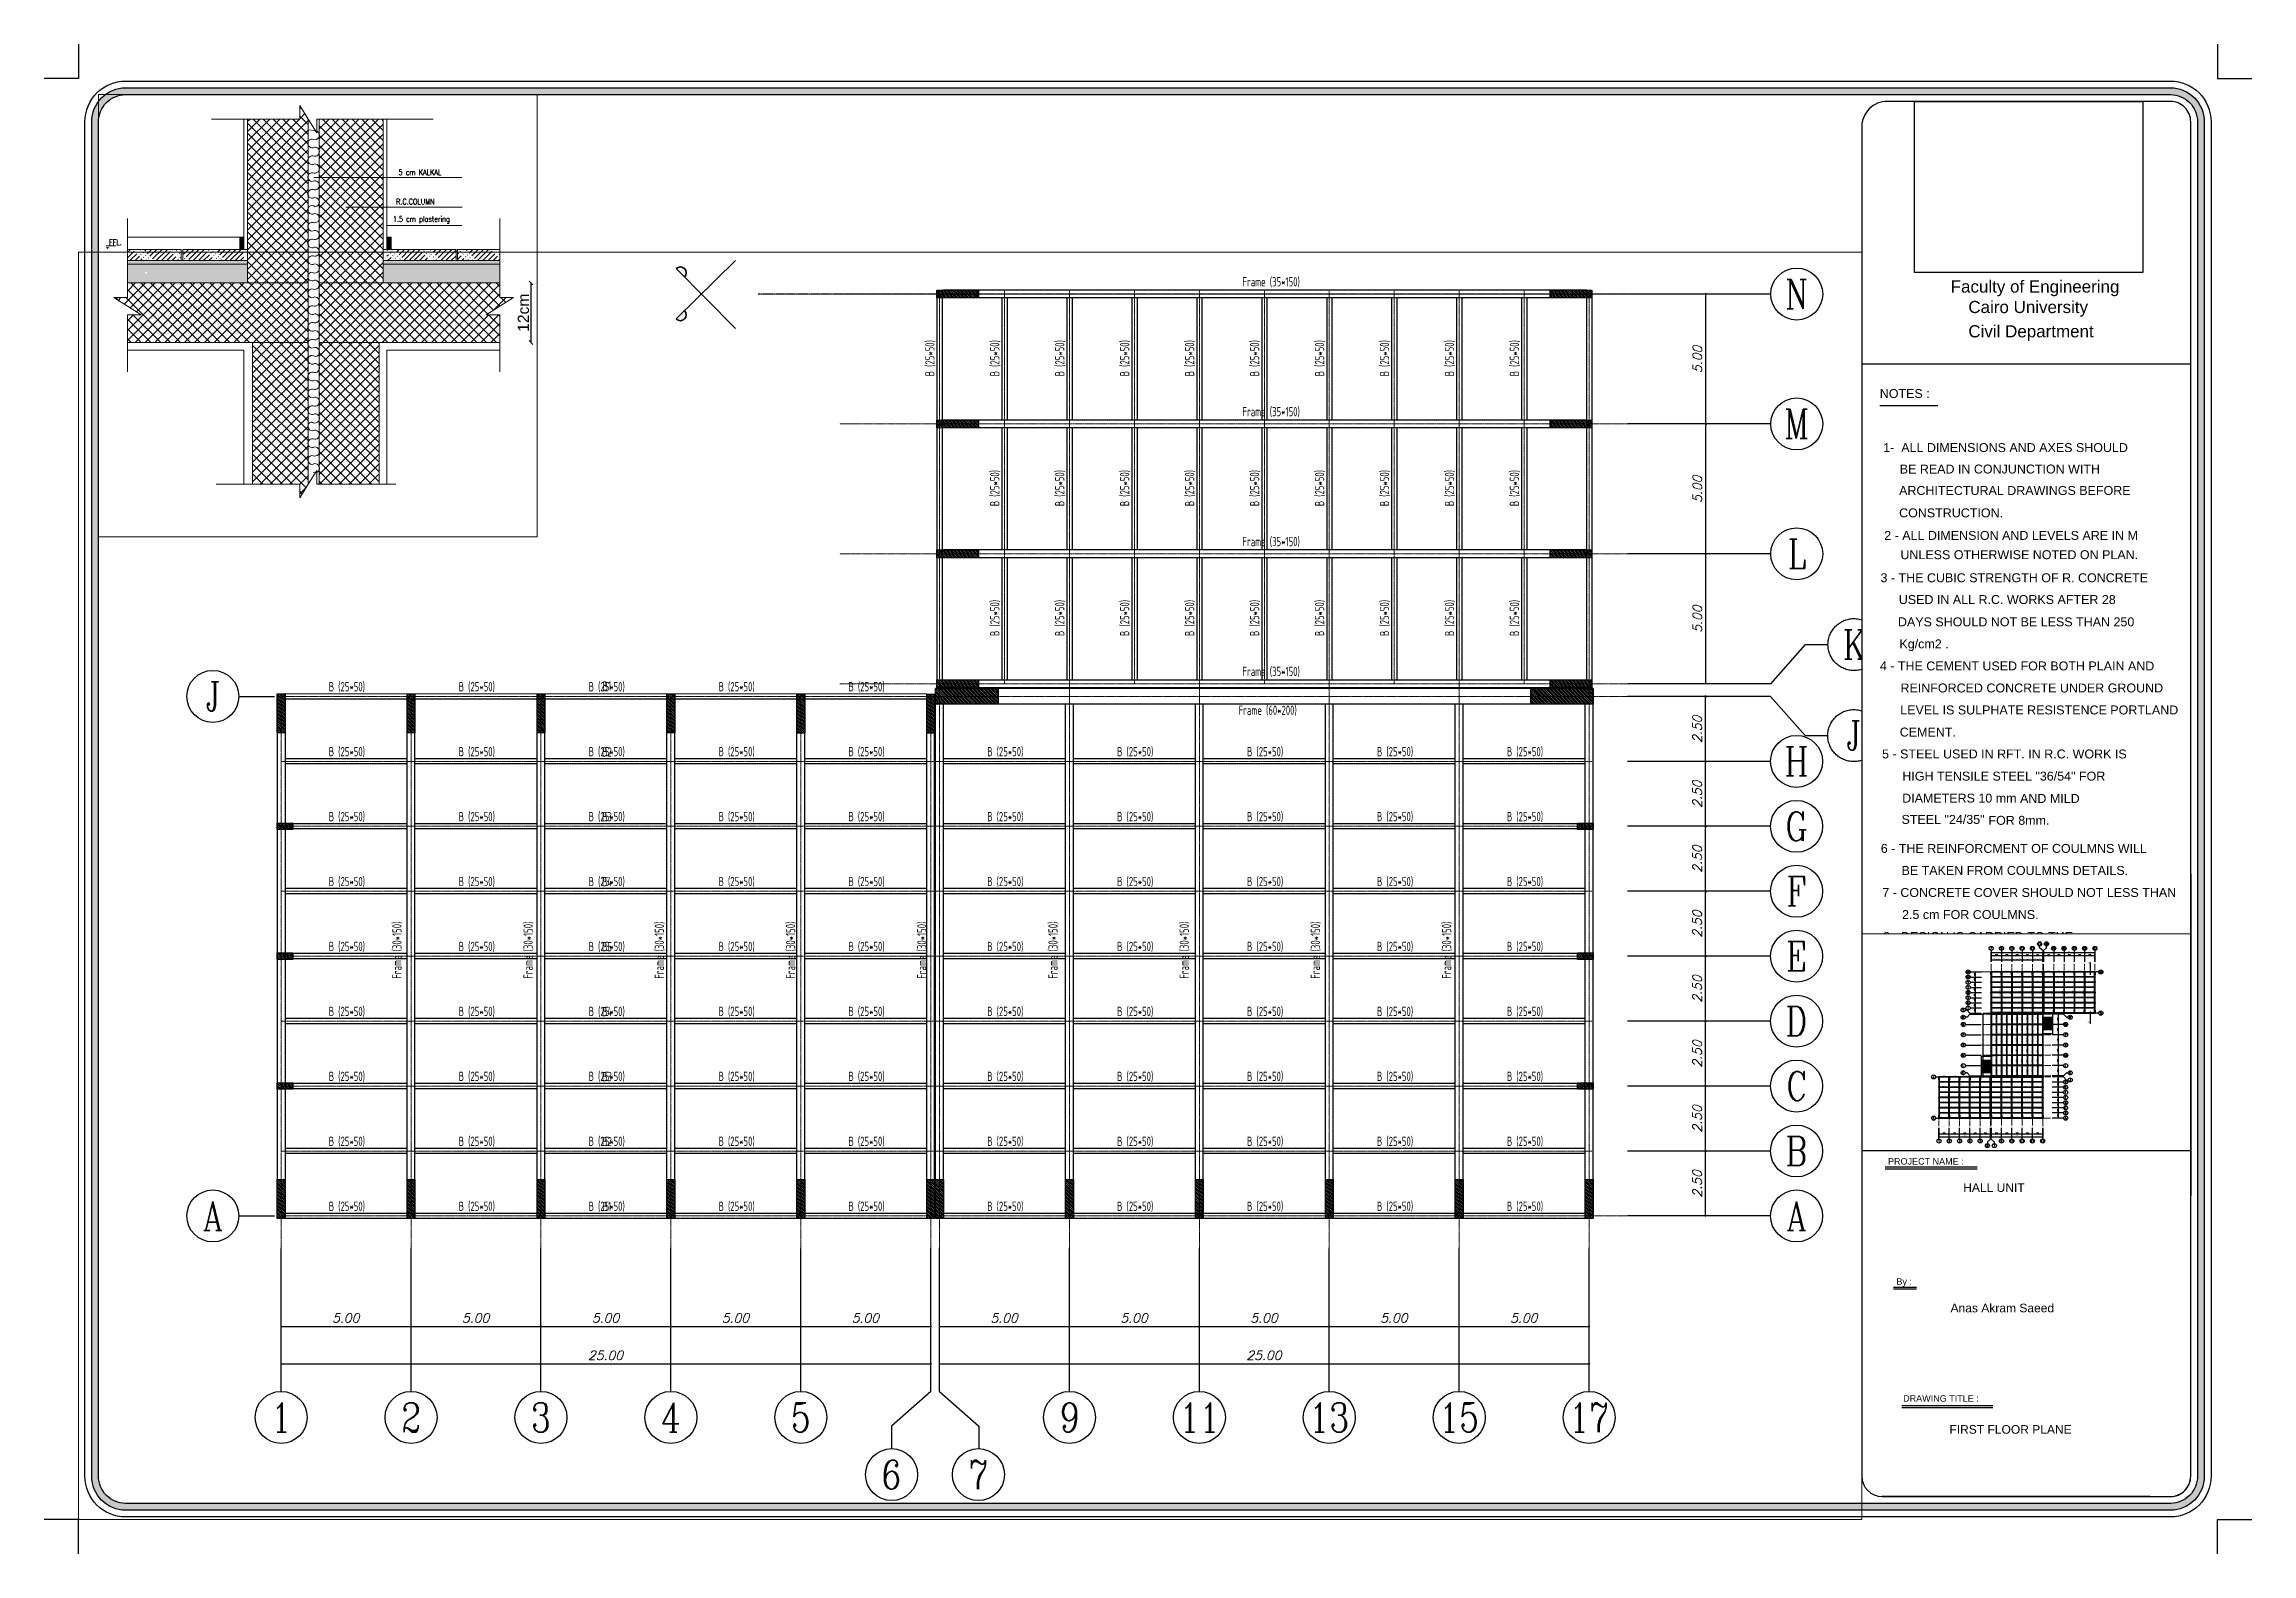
# Paper-space layout 'Plane 1' of a CAD drawing. Header units: metres. Extents: x -13 to 844, y -13 to 573.
# The model-space entities are those that its viewports show. They can reach past a viewport. Long polylines and large blocks are cut down to what shows.
import ezdxf
from ezdxf.enums import TextEntityAlignment as Align

# ---------------------------------------------------------------- set-up
doc = ezdxf.new("R2010")
doc.units = ezdxf.units.M
doc.header["$MEASUREMENT"] = 0
doc.linetypes.add('CENTER2', pattern=[1.125, 0.75, -0.125, 0.125, -0.125])
doc.linetypes.add('HIDDEN2', pattern=[0.1875, 0.125, -0.0625])
for name, color, linetype, lineweight in [('Axis', 1, 'CENTER2', 5), ('CONCRETE', 94, 'Continuous', 0), ('Dim', 8, 'Continuous', 15), ('Dimations', 3, 'Continuous', 5), ('KALKAL', 4, 'Continuous', 0), ('MORTAR', 8, 'Continuous', 0), ('PLASTER', 1, 'Continuous', 0), ('rft', 5, 'Continuous', 40), ('SAND', 224, 'Continuous', 0), ('TILES', 142, 'Continuous', 0)]:
    doc.layers.add(name, color=color, linetype=linetype, lineweight=lineweight)
for name, color, linetype in [('Axis Name', 8, 'Continuous'), ('Columns', 2, 'Continuous'), ('Frame', 7, 'Continuous'), ('Going', 7, 'HIDDEN2'), ('h-col', 9, 'Continuous'), ('outer frame', 222, 'Continuous'), ('Slab', 3, 'Continuous'), ('Stairs', 7, 'Continuous'), ('Text', 3, 'Continuous'), ('Walls', 255, 'Continuous'), ('YQ_DIM', 3, 'Continuous'), ('YQ_TEXT', 6, 'Continuous')]:
    doc.layers.add(name, color=color, linetype=linetype)
doc.layers.add('HHHHHHHHHHHHIDE', color=7, linetype='Continuous', plot=False)
doc.styles.add('1', font='arial.ttf')
doc.styles.add('BORDER', font='romans__.ttf')
doc.styles.add('ROMANS', font='romans.shx', dxfattribs={"oblique": 15})
doc.styles.get("Standard").update_dxf_attribs({"font": 'arial.ttf'})
doc.styles.add('YQ_AXIS', font='COMPLEX.SHX', dxfattribs={"width": 0.8, "bigfont": 'GBCBIG.SHX'})
doc.styles.add('YQ_DIM', font='SUPEROS.SHX', dxfattribs={"width": 0.8, "bigfont": 'HZDX.SHX'})
doc.dimstyles.new('Copy(2) of DIM-50$', dxfattribs={"dimscale": 0, "dimtxt": 0.35, "dimasz": 0.03, "dimexe": 0, "dimexo": 0, "dimgap": 0.15, "dimtad": 1, "dimzin": 0, "dimdsep": 46, "dimtxsty": 'ROMANS', "dimblk1": 'OBLIQUE', "dimblk2": 'DTICK', "dimsah": 1, "dimcen": 0.1, "dimse1": 1, "dimse2": 1, "dimclrd": 2, "dimclre": 51, "dimclrt": 3, "dimaunit": 1, "dimadec": 0, "dimazin": 0, "dimtfac": 1e-05, "dimtmove": 2, "dimatfit": 0, "dimldrblk": 'DTICK', "dimfxl": 0, "dimtolj": 1, "dimtzin": 0, "dimlwe": -1, "dimarcsym": 0})
doc.dimstyles.new('STANDARD$0', dxfattribs={"dimtxt": 0.18, "dimasz": 0.18, "dimexe": 0.18, "dimexo": 0.0625, "dimgap": 0.09, "dimtad": 0, "dimtih": 1, "dimtoh": 1, "dimdec": 4, "dimzin": 0, "dimdsep": 46, "dimtxsty": 'Standard', "dimcen": 0.09, "dimadec": 0, "dimazin": 0, "dimtfac": 1, "dimtdec": 4, "dimtofl": 0, "dimtmove": 0, "dimatfit": 3, "dimfxl": 1, "dimtolj": 1, "dimtzin": 0, "dimarcsym": 0})
doc.dimstyles.new('yqm0_250', dxfattribs={"dimscale": 0.25, "dimtxt": 3, "dimasz": 1, "dimexe": 1.5, "dimexo": 3, "dimgap": 0.5, "dimtad": 1, "dimdec": 3, "dimdsep": 46, "dimtxsty": 'YQ_DIM', "dimblk": 'YQTICK', "dimcen": 0, "dimclrd": 256, "dimclre": 256, "dimclrt": 7, "dimadec": 1, "dimazin": 2, "dimtfac": 1, "dimtdec": 4, "dimtix": 1, "dimtmove": 2, "dimatfit": 2, "dimfxl": 1, "dimtolj": 1, "dimtzin": 0, "dimarcsym": 0})
picture_1 = doc.add_image_def('image1.jpg', size_in_pixel=(800, 600))
pattern_1 = [(135, (0, 0), (-0.0353553390593, -0.0353553390593), [])]
pattern_2 = [(45, (203374.29834, 1924834.25891), (-0.070710678, 0.070710678), [0.48, -0.06, 0.01, -0.06, 0.01, -0.06])]
pattern_3 = [(45, (203374.29834, 1924834.258913), (-0.0176776695, 0.0176776695), [])]
pattern_4 = [(135, (-307.507833, -217.828765), (-0.0353553390593, -0.0353553390593), [])]

# ---------------------------------------------------------------- blocks, each defined once
blk = doc.blocks.new('*U4')
for p, q in [((2.35, 0.1), (-2.35, 0.1)), ((2.35, -0.1), (-2.35, -0.1))]:
    blk.add_line(p, q)
blk = doc.blocks.new('*U5')
at = {"color": 0, "linetype": 'ByBlock', "lineweight": -2, "transparency": 16777216}
for p in [(-20, 0), (-15, 0), (-10, 0), (-5, 0), (0, 0), (-20, -2.5), (-15, -2.5), (-10, -2.5), (-5, -2.5), (0, -2.5), (-20, -5), (-15, -5), (-10, -5), (-5, -5), (0, -5), (-20, -7.5), (-15, -7.5), (-10, -7.5), (-5, -7.5), (0, -7.5), (-20, -10), (-15, -10), (-10, -10), (-5, -10), (0, -10), (-20, -12.5), (-15, -12.5), (-10, -12.5), (-5, -12.5), (0, -12.5), (-20, -15), (-15, -15), (-10, -15), (-5, -15), (0, -15)]:
    blk.add_blockref('*U4', p, dxfattribs=at)
blk = doc.blocks.new('*U6')
for p, q in [((2.35, 0.1), (-2.35, 0.1)), ((2.35, -0.1), (-2.35, -0.1))]:
    blk.add_line(p, q)
blk = doc.blocks.new('*U7')
at = {"color": 0, "linetype": 'ByBlock', "lineweight": -2, "transparency": 16777216}
for p in [(-20, 0), (-15, 0), (-10, 0), (-5, 0), (0, 0), (-20, -2.5), (-15, -2.5), (-10, -2.5), (-5, -2.5), (0, -2.5), (-20, -5), (-15, -5), (-10, -5), (-5, -5), (0, -5), (-20, -7.5), (-15, -7.5), (-10, -7.5), (-5, -7.5), (0, -7.5), (-20, -10), (-15, -10), (-10, -10), (-5, -10), (0, -10), (-20, -12.5), (-15, -12.5), (-10, -12.5), (-5, -12.5), (0, -12.5), (-20, -15), (-15, -15), (-10, -15), (-5, -15), (0, -15)]:
    blk.add_blockref('*U6', p, dxfattribs=at)
blk = doc.blocks.new('*U8')
for p, q in [((2.35, 0.1), (-2.35, 0.1)), ((2.35, -0.1), (-2.35, -0.1))]:
    blk.add_line(p, q)
blk = doc.blocks.new('*U9')
at = {"color": 0, "linetype": 'ByBlock', "lineweight": -2, "transparency": 16777216}
for p in [(-20, 0), (-15, 0), (-10, 0), (-5, 0), (0, 0), (-20, -2.5), (-15, -2.5), (-10, -2.5), (-5, -2.5), (0, -2.5), (-20, -5), (-15, -5), (-10, -5), (-5, -5), (0, -5), (-20, -7.5), (-15, -7.5), (-10, -7.5), (-5, -7.5), (0, -7.5), (-20, -10), (-15, -10), (-10, -10), (-5, -10), (0, -10), (-20, -12.5), (-15, -12.5), (-10, -12.5), (-5, -12.5), (0, -12.5), (-20, -15), (-15, -15), (-10, -15), (-5, -15), (0, -15)]:
    blk.add_blockref('*U8', p, dxfattribs=at)
blk = doc.blocks.new('*U10')
for p, q in [((2.35, 0.1), (-2.35, 0.1)), ((2.35, -0.1), (-2.35, -0.1))]:
    blk.add_line(p, q)
blk = doc.blocks.new('*U11')
at = {"color": 0, "linetype": 'ByBlock', "lineweight": -2, "transparency": 16777216}
for p in [(-20, 0), (-15, 0), (-10, 0), (-5, 0), (0, 0), (-20, -2.5), (-15, -2.5), (-10, -2.5), (-5, -2.5), (0, -2.5), (-20, -5), (-15, -5), (-10, -5), (-5, -5), (0, -5), (-20, -7.5), (-15, -7.5), (-10, -7.5), (-5, -7.5), (0, -7.5), (-20, -10), (-15, -10), (-10, -10), (-5, -10), (0, -10), (-20, -12.5), (-15, -12.5), (-10, -12.5), (-5, -12.5), (0, -12.5), (-20, -15), (-15, -15), (-10, -15), (-5, -15), (0, -15)]:
    blk.add_blockref('*U10', p, dxfattribs=at)
blk = doc.blocks.new('*U12')
for p, q in [((-0.1, 2.35), (-0.1, -2.35)), ((0.1, 2.35), (0.1, -2.35))]:
    blk.add_line(p, q)
blk = doc.blocks.new('*U13')
at = {"color": 0, "linetype": 'ByBlock', "lineweight": -2, "transparency": 16777216}
for p in [(0, 0), (2.5, 0), (5, 0), (7.5, 0), (10, 0), (12.5, 0), (15, 0), (17.5, 0), (20, 0), (0, -5), (2.5, -5), (5, -5), (7.5, -5), (10, -5), (12.5, -5), (15, -5), (17.5, -5), (20, -5), (0, -10), (2.5, -10), (5, -10), (7.5, -10), (10, -10), (12.5, -10), (15, -10), (17.5, -10), (20, -10), (0, -15), (2.5, -15), (5, -15), (7.5, -15), (10, -15), (12.5, -15), (15, -15), (17.5, -15), (20, -15), (0, -20), (2.5, -20), (5, -20), (7.5, -20), (10, -20), (12.5, -20), (15, -20), (17.5, -20), (20, -20), (0, -25), (2.5, -25), (5, -25), (7.5, -25), (10, -25), (12.5, -25), (15, -25), (17.5, -25), (20, -25)]:
    blk.add_blockref('*U12', p, dxfattribs=at)
blk = doc.blocks.new('_OBLIQUE')
at = {"color": 0, "linetype": 'ByBlock'}
blk.add_line((-0.5, -0.5), (0.5, 0.5), dxfattribs=at)
blk = doc.blocks.new('DTICK')
at = {"color": 3}
blk.add_line((-1, -1), (1, 1), dxfattribs=at)
for p, q in [((-1, 0), (1, 0)), ((0, 1), (0, -1))]:
    blk.add_line(p, q)
blk = doc.blocks.new('*D31')
at = {"layer": 'Defpoints', "color": 0, "lineweight": -2, "transparency": 16777216}
for p in [(203539.147, 1924862.362), (203544.147, 1924862.362), (203544.147, 1924858.612)]:
    blk.add_point(p, dxfattribs=at)
at = {"layer": 'Dimations', "color": 2, "lineweight": -2, "transparency": 16777216}
blk.add_line((203539.147, 1924858.612), (203544.117, 1924858.612), dxfattribs=at)
at = {"layer": 'Dimations', "color": 2, "lineweight": -2, "transparency": 16777216, "xscale": 0.03, "yscale": 0.03, "zscale": 0.03, "rotation": 180}
blk.add_blockref('_OBLIQUE', (203539.147, 1924858.612), dxfattribs=at)
at = {"layer": 'Dimations', "color": 2, "lineweight": -2, "transparency": 16777216, "xscale": 0.03, "yscale": 0.03, "zscale": 0.03}
blk.add_blockref('DTICK', (203544.147, 1924858.612), dxfattribs=at)
at = {"layer": 'Dimations', "color": 3, "transparency": 16777216, "insert": (203541.632, 1924858.937), "char_height": 0.35, "attachment_point": 5, "style": 'ROMANS'}
blk.add_mtext('\\A1;5.00', dxfattribs=at)
blk = doc.blocks.new('*D32')
at = {"layer": 'Defpoints', "color": 0, "lineweight": -2, "transparency": 16777216}
for p in [(203544.147, 1924862.362), (203549.147, 1924862.362), (203549.147, 1924858.612)]:
    blk.add_point(p, dxfattribs=at)
at = {"layer": 'Dimations', "color": 2, "lineweight": -2, "transparency": 16777216}
blk.add_line((203544.147, 1924858.612), (203549.117, 1924858.612), dxfattribs=at)
at = {"layer": 'Dimations', "color": 2, "lineweight": -2, "transparency": 16777216, "xscale": 0.03, "yscale": 0.03, "zscale": 0.03, "rotation": 180}
blk.add_blockref('_OBLIQUE', (203544.147, 1924858.612), dxfattribs=at)
at = {"layer": 'Dimations', "color": 2, "lineweight": -2, "transparency": 16777216, "xscale": 0.03, "yscale": 0.03, "zscale": 0.03}
blk.add_blockref('DTICK', (203549.147, 1924858.612), dxfattribs=at)
at = {"layer": 'Dimations', "color": 3, "transparency": 16777216, "insert": (203546.632, 1924858.937), "char_height": 0.35, "attachment_point": 5, "style": 'ROMANS'}
blk.add_mtext('\\A1;5.00', dxfattribs=at)
blk = doc.blocks.new('*D33')
at = {"layer": 'Defpoints', "color": 0, "lineweight": -2, "transparency": 16777216}
for p in [(203549.147, 1924862.362), (203554.147, 1924862.362), (203554.147, 1924858.612)]:
    blk.add_point(p, dxfattribs=at)
at = {"layer": 'Dimations', "color": 2, "lineweight": -2, "transparency": 16777216}
blk.add_line((203549.147, 1924858.612), (203554.117, 1924858.612), dxfattribs=at)
at = {"layer": 'Dimations', "color": 2, "lineweight": -2, "transparency": 16777216, "xscale": 0.03, "yscale": 0.03, "zscale": 0.03, "rotation": 180}
blk.add_blockref('_OBLIQUE', (203549.147, 1924858.612), dxfattribs=at)
at = {"layer": 'Dimations', "color": 2, "lineweight": -2, "transparency": 16777216, "xscale": 0.03, "yscale": 0.03, "zscale": 0.03}
blk.add_blockref('DTICK', (203554.147, 1924858.612), dxfattribs=at)
at = {"layer": 'Dimations', "color": 3, "transparency": 16777216, "insert": (203551.632, 1924858.937), "char_height": 0.35, "attachment_point": 5, "style": 'ROMANS'}
blk.add_mtext('\\A1;5.00', dxfattribs=at)
blk = doc.blocks.new('*D34')
at = {"layer": 'Defpoints', "color": 0, "lineweight": -2, "transparency": 16777216}
for p in [(203554.147, 1924862.362), (203559.147, 1924862.362), (203559.147, 1924858.612)]:
    blk.add_point(p, dxfattribs=at)
at = {"layer": 'Dimations', "color": 2, "lineweight": -2, "transparency": 16777216}
blk.add_line((203554.147, 1924858.612), (203559.117, 1924858.612), dxfattribs=at)
at = {"layer": 'Dimations', "color": 2, "lineweight": -2, "transparency": 16777216, "xscale": 0.03, "yscale": 0.03, "zscale": 0.03, "rotation": 180}
blk.add_blockref('_OBLIQUE', (203554.147, 1924858.612), dxfattribs=at)
at = {"layer": 'Dimations', "color": 2, "lineweight": -2, "transparency": 16777216, "xscale": 0.03, "yscale": 0.03, "zscale": 0.03}
blk.add_blockref('DTICK', (203559.147, 1924858.612), dxfattribs=at)
at = {"layer": 'Dimations', "color": 3, "transparency": 16777216, "insert": (203556.632, 1924858.937), "char_height": 0.35, "attachment_point": 5, "style": 'ROMANS'}
blk.add_mtext('\\A1;5.00', dxfattribs=at)
blk = doc.blocks.new('*D35')
at = {"layer": 'Defpoints', "color": 0, "lineweight": -2, "transparency": 16777216}
for p in [(203559.147, 1924862.362), (203564.147, 1924862.362), (203564.147, 1924858.612)]:
    blk.add_point(p, dxfattribs=at)
at = {"layer": 'Dimations', "color": 2, "lineweight": -2, "transparency": 16777216}
blk.add_line((203559.147, 1924858.612), (203564.117, 1924858.612), dxfattribs=at)
at = {"layer": 'Dimations', "color": 2, "lineweight": -2, "transparency": 16777216, "xscale": 0.03, "yscale": 0.03, "zscale": 0.03, "rotation": 180}
blk.add_blockref('_OBLIQUE', (203559.147, 1924858.612), dxfattribs=at)
at = {"layer": 'Dimations', "color": 2, "lineweight": -2, "transparency": 16777216, "xscale": 0.03, "yscale": 0.03, "zscale": 0.03}
blk.add_blockref('DTICK', (203564.147, 1924858.612), dxfattribs=at)
at = {"layer": 'Dimations', "color": 3, "transparency": 16777216, "insert": (203561.632, 1924858.937), "char_height": 0.35, "attachment_point": 5, "style": 'ROMANS'}
blk.add_mtext('\\A1;5.00', dxfattribs=at)
blk = doc.blocks.new('*D36')
at = {"layer": 'Defpoints', "color": 0, "lineweight": -2, "transparency": 16777216}
for p in [(203564.487, 1924862.362), (203569.487, 1924862.362), (203569.487, 1924858.612)]:
    blk.add_point(p, dxfattribs=at)
at = {"layer": 'Dimations', "color": 2, "lineweight": -2, "transparency": 16777216}
blk.add_line((203564.487, 1924858.612), (203569.457, 1924858.612), dxfattribs=at)
at = {"layer": 'Dimations', "color": 2, "lineweight": -2, "transparency": 16777216, "xscale": 0.03, "yscale": 0.03, "zscale": 0.03, "rotation": 180}
blk.add_blockref('_OBLIQUE', (203564.487, 1924858.612), dxfattribs=at)
at = {"layer": 'Dimations', "color": 2, "lineweight": -2, "transparency": 16777216, "xscale": 0.03, "yscale": 0.03, "zscale": 0.03}
blk.add_blockref('DTICK', (203569.487, 1924858.612), dxfattribs=at)
at = {"layer": 'Dimations', "color": 3, "transparency": 16777216, "insert": (203566.972, 1924858.937), "char_height": 0.35, "attachment_point": 5, "style": 'ROMANS'}
blk.add_mtext('\\A1;5.00', dxfattribs=at)
blk = doc.blocks.new('*D37')
at = {"layer": 'Defpoints', "color": 0, "lineweight": -2, "transparency": 16777216}
for p in [(203569.487, 1924862.362), (203574.487, 1924862.362), (203574.487, 1924858.612)]:
    blk.add_point(p, dxfattribs=at)
at = {"layer": 'Dimations', "color": 2, "lineweight": -2, "transparency": 16777216}
blk.add_line((203569.487, 1924858.612), (203574.457, 1924858.612), dxfattribs=at)
at = {"layer": 'Dimations', "color": 2, "lineweight": -2, "transparency": 16777216, "xscale": 0.03, "yscale": 0.03, "zscale": 0.03, "rotation": 180}
blk.add_blockref('_OBLIQUE', (203569.487, 1924858.612), dxfattribs=at)
at = {"layer": 'Dimations', "color": 2, "lineweight": -2, "transparency": 16777216, "xscale": 0.03, "yscale": 0.03, "zscale": 0.03}
blk.add_blockref('DTICK', (203574.487, 1924858.612), dxfattribs=at)
at = {"layer": 'Dimations', "color": 3, "transparency": 16777216, "insert": (203571.972, 1924858.937), "char_height": 0.35, "attachment_point": 5, "style": 'ROMANS'}
blk.add_mtext('\\A1;5.00', dxfattribs=at)
blk = doc.blocks.new('*D38')
at = {"layer": 'Defpoints', "color": 0, "lineweight": -2, "transparency": 16777216}
for p in [(203574.487, 1924862.362), (203579.487, 1924862.362), (203579.487, 1924858.612)]:
    blk.add_point(p, dxfattribs=at)
at = {"layer": 'Dimations', "color": 2, "lineweight": -2, "transparency": 16777216}
blk.add_line((203574.487, 1924858.612), (203579.457, 1924858.612), dxfattribs=at)
at = {"layer": 'Dimations', "color": 2, "lineweight": -2, "transparency": 16777216, "xscale": 0.03, "yscale": 0.03, "zscale": 0.03, "rotation": 180}
blk.add_blockref('_OBLIQUE', (203574.487, 1924858.612), dxfattribs=at)
at = {"layer": 'Dimations', "color": 2, "lineweight": -2, "transparency": 16777216, "xscale": 0.03, "yscale": 0.03, "zscale": 0.03}
blk.add_blockref('DTICK', (203579.487, 1924858.612), dxfattribs=at)
at = {"layer": 'Dimations', "color": 3, "transparency": 16777216, "insert": (203576.972, 1924858.937), "char_height": 0.35, "attachment_point": 5, "style": 'ROMANS'}
blk.add_mtext('\\A1;5.00', dxfattribs=at)
blk = doc.blocks.new('*D39')
at = {"layer": 'Defpoints', "color": 0, "lineweight": -2, "transparency": 16777216}
for p in [(203579.487, 1924862.362), (203584.487, 1924862.362), (203584.487, 1924858.612)]:
    blk.add_point(p, dxfattribs=at)
at = {"layer": 'Dimations', "color": 2, "lineweight": -2, "transparency": 16777216}
blk.add_line((203579.487, 1924858.612), (203584.457, 1924858.612), dxfattribs=at)
at = {"layer": 'Dimations', "color": 2, "lineweight": -2, "transparency": 16777216, "xscale": 0.03, "yscale": 0.03, "zscale": 0.03, "rotation": 180}
blk.add_blockref('_OBLIQUE', (203579.487, 1924858.612), dxfattribs=at)
at = {"layer": 'Dimations', "color": 2, "lineweight": -2, "transparency": 16777216, "xscale": 0.03, "yscale": 0.03, "zscale": 0.03}
blk.add_blockref('DTICK', (203584.487, 1924858.612), dxfattribs=at)
at = {"layer": 'Dimations', "color": 3, "transparency": 16777216, "insert": (203581.972, 1924858.937), "char_height": 0.35, "attachment_point": 5, "style": 'ROMANS'}
blk.add_mtext('\\A1;5.00', dxfattribs=at)
blk = doc.blocks.new('*D40')
at = {"layer": 'Defpoints', "color": 0, "lineweight": -2, "transparency": 16777216}
for p in [(203584.487, 1924862.362), (203589.487, 1924862.362), (203589.487, 1924858.612)]:
    blk.add_point(p, dxfattribs=at)
at = {"layer": 'Dimations', "color": 2, "lineweight": -2, "transparency": 16777216}
blk.add_line((203584.487, 1924858.612), (203589.457, 1924858.612), dxfattribs=at)
at = {"layer": 'Dimations', "color": 2, "lineweight": -2, "transparency": 16777216, "xscale": 0.03, "yscale": 0.03, "zscale": 0.03, "rotation": 180}
blk.add_blockref('_OBLIQUE', (203584.487, 1924858.612), dxfattribs=at)
at = {"layer": 'Dimations', "color": 2, "lineweight": -2, "transparency": 16777216, "xscale": 0.03, "yscale": 0.03, "zscale": 0.03}
blk.add_blockref('DTICK', (203589.487, 1924858.612), dxfattribs=at)
at = {"layer": 'Dimations', "color": 3, "transparency": 16777216, "insert": (203586.972, 1924858.937), "char_height": 0.35, "attachment_point": 5, "style": 'ROMANS'}
blk.add_mtext('\\A1;5.00', dxfattribs=at)
blk = doc.blocks.new('*D41')
at = {"layer": 'Defpoints', "color": 0, "lineweight": -2, "transparency": 16777216}
for p in [(203569.487, 1924945.155), (203564.487, 1924941.405), (203569.487, 1924941.405)]:
    blk.add_point(p, dxfattribs=at)
at = {"layer": 'Dimations', "color": 2, "lineweight": -2, "transparency": 16777216}
blk.add_line((203564.487, 1924945.155), (203569.457, 1924945.155), dxfattribs=at)
at = {"layer": 'Dimations', "color": 2, "lineweight": -2, "transparency": 16777216, "xscale": 0.03, "yscale": 0.03, "zscale": 0.03, "rotation": 180}
blk.add_blockref('_OBLIQUE', (203564.487, 1924945.155), dxfattribs=at)
at = {"layer": 'Dimations', "color": 2, "lineweight": -2, "transparency": 16777216, "xscale": 0.03, "yscale": 0.03, "zscale": 0.03}
blk.add_blockref('DTICK', (203569.487, 1924945.155), dxfattribs=at)
at = {"layer": 'Dimations', "color": 3, "transparency": 16777216, "insert": (203566.972, 1924945.48), "char_height": 0.35, "attachment_point": 5, "style": 'ROMANS'}
blk.add_mtext('\\A1;5.00', dxfattribs=at)
blk = doc.blocks.new('*D42')
at = {"layer": 'Defpoints', "color": 0, "lineweight": -2, "transparency": 16777216}
for p in [(203574.487, 1924945.155), (203569.487, 1924941.405), (203574.487, 1924941.405)]:
    blk.add_point(p, dxfattribs=at)
at = {"layer": 'Dimations', "color": 2, "lineweight": -2, "transparency": 16777216}
blk.add_line((203569.487, 1924945.155), (203574.457, 1924945.155), dxfattribs=at)
at = {"layer": 'Dimations', "color": 2, "lineweight": -2, "transparency": 16777216, "xscale": 0.03, "yscale": 0.03, "zscale": 0.03, "rotation": 180}
blk.add_blockref('_OBLIQUE', (203569.487, 1924945.155), dxfattribs=at)
at = {"layer": 'Dimations', "color": 2, "lineweight": -2, "transparency": 16777216, "xscale": 0.03, "yscale": 0.03, "zscale": 0.03}
blk.add_blockref('DTICK', (203574.487, 1924945.155), dxfattribs=at)
at = {"layer": 'Dimations', "color": 3, "transparency": 16777216, "insert": (203571.972, 1924945.48), "char_height": 0.35, "attachment_point": 5, "style": 'ROMANS'}
blk.add_mtext('\\A1;5.00', dxfattribs=at)
blk = doc.blocks.new('*D43')
at = {"layer": 'Defpoints', "color": 0, "lineweight": -2, "transparency": 16777216}
for p in [(203579.487, 1924945.155), (203574.487, 1924941.405), (203579.487, 1924941.405)]:
    blk.add_point(p, dxfattribs=at)
at = {"layer": 'Dimations', "color": 2, "lineweight": -2, "transparency": 16777216}
blk.add_line((203574.487, 1924945.155), (203579.457, 1924945.155), dxfattribs=at)
at = {"layer": 'Dimations', "color": 2, "lineweight": -2, "transparency": 16777216, "xscale": 0.03, "yscale": 0.03, "zscale": 0.03, "rotation": 180}
blk.add_blockref('_OBLIQUE', (203574.487, 1924945.155), dxfattribs=at)
at = {"layer": 'Dimations', "color": 2, "lineweight": -2, "transparency": 16777216, "xscale": 0.03, "yscale": 0.03, "zscale": 0.03}
blk.add_blockref('DTICK', (203579.487, 1924945.155), dxfattribs=at)
at = {"layer": 'Dimations', "color": 3, "transparency": 16777216, "insert": (203576.972, 1924945.48), "char_height": 0.35, "attachment_point": 5, "style": 'ROMANS'}
blk.add_mtext('\\A1;5.00', dxfattribs=at)
blk = doc.blocks.new('*D44')
at = {"layer": 'Defpoints', "color": 0, "lineweight": -2, "transparency": 16777216}
for p in [(203584.487, 1924945.155), (203579.487, 1924941.405), (203584.487, 1924941.405)]:
    blk.add_point(p, dxfattribs=at)
at = {"layer": 'Dimations', "color": 2, "lineweight": -2, "transparency": 16777216}
blk.add_line((203579.487, 1924945.155), (203584.457, 1924945.155), dxfattribs=at)
at = {"layer": 'Dimations', "color": 2, "lineweight": -2, "transparency": 16777216, "xscale": 0.03, "yscale": 0.03, "zscale": 0.03, "rotation": 180}
blk.add_blockref('_OBLIQUE', (203579.487, 1924945.155), dxfattribs=at)
at = {"layer": 'Dimations', "color": 2, "lineweight": -2, "transparency": 16777216, "xscale": 0.03, "yscale": 0.03, "zscale": 0.03}
blk.add_blockref('DTICK', (203584.487, 1924945.155), dxfattribs=at)
at = {"layer": 'Dimations', "color": 3, "transparency": 16777216, "insert": (203581.972, 1924945.48), "char_height": 0.35, "attachment_point": 5, "style": 'ROMANS'}
blk.add_mtext('\\A1;5.00', dxfattribs=at)
blk = doc.blocks.new('*D45')
at = {"layer": 'Defpoints', "color": 0, "lineweight": -2, "transparency": 16777216}
for p in [(203589.487, 1924945.155), (203584.487, 1924941.405), (203589.487, 1924941.405)]:
    blk.add_point(p, dxfattribs=at)
at = {"layer": 'Dimations', "color": 2, "lineweight": -2, "transparency": 16777216}
blk.add_line((203584.487, 1924945.155), (203589.457, 1924945.155), dxfattribs=at)
at = {"layer": 'Dimations', "color": 2, "lineweight": -2, "transparency": 16777216, "xscale": 0.03, "yscale": 0.03, "zscale": 0.03, "rotation": 180}
blk.add_blockref('_OBLIQUE', (203584.487, 1924945.155), dxfattribs=at)
at = {"layer": 'Dimations', "color": 2, "lineweight": -2, "transparency": 16777216, "xscale": 0.03, "yscale": 0.03, "zscale": 0.03}
blk.add_blockref('DTICK', (203589.487, 1924945.155), dxfattribs=at)
at = {"layer": 'Dimations', "color": 3, "transparency": 16777216, "insert": (203586.972, 1924945.48), "char_height": 0.35, "attachment_point": 5, "style": 'ROMANS'}
blk.add_mtext('\\A1;5.00', dxfattribs=at)
blk = doc.blocks.new('*D46')
at = {"layer": 'Defpoints', "color": 0, "lineweight": -2, "transparency": 16777216}
for p in [(203594.827, 1924945.155), (203589.827, 1924941.405), (203594.827, 1924941.405)]:
    blk.add_point(p, dxfattribs=at)
at = {"layer": 'Dimations', "color": 2, "lineweight": -2, "transparency": 16777216}
blk.add_line((203589.827, 1924945.155), (203594.797, 1924945.155), dxfattribs=at)
at = {"layer": 'Dimations', "color": 2, "lineweight": -2, "transparency": 16777216, "xscale": 0.03, "yscale": 0.03, "zscale": 0.03, "rotation": 180}
blk.add_blockref('_OBLIQUE', (203589.827, 1924945.155), dxfattribs=at)
at = {"layer": 'Dimations', "color": 2, "lineweight": -2, "transparency": 16777216, "xscale": 0.03, "yscale": 0.03, "zscale": 0.03}
blk.add_blockref('DTICK', (203594.827, 1924945.155), dxfattribs=at)
at = {"layer": 'Dimations', "color": 3, "transparency": 16777216, "insert": (203592.312, 1924945.48), "char_height": 0.35, "attachment_point": 5, "style": 'ROMANS'}
blk.add_mtext('\\A1;5.00', dxfattribs=at)
blk = doc.blocks.new('*D47')
at = {"layer": 'Defpoints', "color": 0, "lineweight": -2, "transparency": 16777216}
for p in [(203599.827, 1924945.155), (203594.827, 1924941.405), (203599.827, 1924941.405)]:
    blk.add_point(p, dxfattribs=at)
at = {"layer": 'Dimations', "color": 2, "lineweight": -2, "transparency": 16777216}
blk.add_line((203594.827, 1924945.155), (203599.797, 1924945.155), dxfattribs=at)
at = {"layer": 'Dimations', "color": 2, "lineweight": -2, "transparency": 16777216, "xscale": 0.03, "yscale": 0.03, "zscale": 0.03, "rotation": 180}
blk.add_blockref('_OBLIQUE', (203594.827, 1924945.155), dxfattribs=at)
at = {"layer": 'Dimations', "color": 2, "lineweight": -2, "transparency": 16777216, "xscale": 0.03, "yscale": 0.03, "zscale": 0.03}
blk.add_blockref('DTICK', (203599.827, 1924945.155), dxfattribs=at)
at = {"layer": 'Dimations', "color": 3, "transparency": 16777216, "insert": (203597.312, 1924945.48), "char_height": 0.35, "attachment_point": 5, "style": 'ROMANS'}
blk.add_mtext('\\A1;5.00', dxfattribs=at)
blk = doc.blocks.new('*D48')
at = {"layer": 'Defpoints', "color": 0, "lineweight": -2, "transparency": 16777216}
for p in [(203604.827, 1924945.155), (203599.827, 1924941.405), (203604.827, 1924941.405)]:
    blk.add_point(p, dxfattribs=at)
at = {"layer": 'Dimations', "color": 2, "lineweight": -2, "transparency": 16777216}
blk.add_line((203599.827, 1924945.155), (203604.797, 1924945.155), dxfattribs=at)
at = {"layer": 'Dimations', "color": 2, "lineweight": -2, "transparency": 16777216, "xscale": 0.03, "yscale": 0.03, "zscale": 0.03, "rotation": 180}
blk.add_blockref('_OBLIQUE', (203599.827, 1924945.155), dxfattribs=at)
at = {"layer": 'Dimations', "color": 2, "lineweight": -2, "transparency": 16777216, "xscale": 0.03, "yscale": 0.03, "zscale": 0.03}
blk.add_blockref('DTICK', (203604.827, 1924945.155), dxfattribs=at)
at = {"layer": 'Dimations', "color": 3, "transparency": 16777216, "insert": (203602.312, 1924945.48), "char_height": 0.35, "attachment_point": 5, "style": 'ROMANS'}
blk.add_mtext('\\A1;5.00', dxfattribs=at)
blk = doc.blocks.new('*D49')
at = {"layer": 'Defpoints', "color": 0, "lineweight": -2, "transparency": 16777216}
for p in [(203609.827, 1924945.155), (203604.827, 1924941.405), (203609.827, 1924941.405)]:
    blk.add_point(p, dxfattribs=at)
at = {"layer": 'Dimations', "color": 2, "lineweight": -2, "transparency": 16777216}
blk.add_line((203604.827, 1924945.155), (203609.797, 1924945.155), dxfattribs=at)
at = {"layer": 'Dimations', "color": 2, "lineweight": -2, "transparency": 16777216, "xscale": 0.03, "yscale": 0.03, "zscale": 0.03, "rotation": 180}
blk.add_blockref('_OBLIQUE', (203604.827, 1924945.155), dxfattribs=at)
at = {"layer": 'Dimations', "color": 2, "lineweight": -2, "transparency": 16777216, "xscale": 0.03, "yscale": 0.03, "zscale": 0.03}
blk.add_blockref('DTICK', (203609.827, 1924945.155), dxfattribs=at)
at = {"layer": 'Dimations', "color": 3, "transparency": 16777216, "insert": (203607.312, 1924945.48), "char_height": 0.35, "attachment_point": 5, "style": 'ROMANS'}
blk.add_mtext('\\A1;5.00', dxfattribs=at)
blk = doc.blocks.new('*D50')
at = {"layer": 'Defpoints', "color": 0, "lineweight": -2, "transparency": 16777216}
for p in [(203614.827, 1924945.155), (203609.827, 1924941.405), (203614.827, 1924941.405)]:
    blk.add_point(p, dxfattribs=at)
at = {"layer": 'Dimations', "color": 2, "lineweight": -2, "transparency": 16777216}
blk.add_line((203609.827, 1924945.155), (203614.797, 1924945.155), dxfattribs=at)
at = {"layer": 'Dimations', "color": 2, "lineweight": -2, "transparency": 16777216, "xscale": 0.03, "yscale": 0.03, "zscale": 0.03, "rotation": 180}
blk.add_blockref('_OBLIQUE', (203609.827, 1924945.155), dxfattribs=at)
at = {"layer": 'Dimations', "color": 2, "lineweight": -2, "transparency": 16777216, "xscale": 0.03, "yscale": 0.03, "zscale": 0.03}
blk.add_blockref('DTICK', (203614.827, 1924945.155), dxfattribs=at)
at = {"layer": 'Dimations', "color": 3, "transparency": 16777216, "insert": (203612.312, 1924945.48), "char_height": 0.35, "attachment_point": 5, "style": 'ROMANS'}
blk.add_mtext('\\A1;5.00', dxfattribs=at)
blk = doc.blocks.new('*D51')
at = {"layer": 'Defpoints', "color": 0, "lineweight": -2, "transparency": 16777216}
for p in [(203593.379, 1924891.744), (203597.129, 1924891.744), (203593.379, 1924886.744)]:
    blk.add_point(p, dxfattribs=at)
at = {"layer": 'Dimations', "color": 2, "lineweight": -2, "transparency": 16777216}
blk.add_line((203597.129, 1924886.744), (203597.129, 1924891.714), dxfattribs=at)
at = {"layer": 'Dimations', "color": 2, "lineweight": -2, "transparency": 16777216, "xscale": 0.03, "yscale": 0.03, "zscale": 0.03}
for name, p, rotation in [('DTICK', (203597.129, 1924891.744), 90), ('_OBLIQUE', (203597.129, 1924886.744), 270)]:
    blk.add_blockref(name, p, dxfattribs=dict(at, rotation=rotation))
at = {"layer": 'Dimations', "color": 3, "transparency": 16777216, "insert": (203596.804, 1924889.229), "char_height": 0.35, "attachment_point": 5, "rotation": 90, "style": 'ROMANS'}
blk.add_mtext('\\A1;5.00', dxfattribs=at)
blk = doc.blocks.new('*D52')
at = {"layer": 'Defpoints', "color": 0, "lineweight": -2, "transparency": 16777216}
for p in [(203593.379, 1924896.744), (203597.129, 1924896.744), (203593.379, 1924891.744)]:
    blk.add_point(p, dxfattribs=at)
at = {"layer": 'Dimations', "color": 2, "lineweight": -2, "transparency": 16777216}
blk.add_line((203597.129, 1924891.744), (203597.129, 1924896.714), dxfattribs=at)
at = {"layer": 'Dimations', "color": 2, "lineweight": -2, "transparency": 16777216, "xscale": 0.03, "yscale": 0.03, "zscale": 0.03}
for name, p, rotation in [('DTICK', (203597.129, 1924896.744), 90), ('_OBLIQUE', (203597.129, 1924891.744), 270)]:
    blk.add_blockref(name, p, dxfattribs=dict(at, rotation=rotation))
at = {"layer": 'Dimations', "color": 3, "transparency": 16777216, "insert": (203596.804, 1924894.229), "char_height": 0.35, "attachment_point": 5, "rotation": 90, "style": 'ROMANS'}
blk.add_mtext('\\A1;5.00', dxfattribs=at)
blk = doc.blocks.new('*D53')
at = {"layer": 'Defpoints', "color": 0, "lineweight": -2, "transparency": 16777216}
for p in [(203593.379, 1924901.744), (203597.129, 1924901.744), (203593.379, 1924896.744)]:
    blk.add_point(p, dxfattribs=at)
at = {"layer": 'Dimations', "color": 2, "lineweight": -2, "transparency": 16777216}
blk.add_line((203597.129, 1924896.744), (203597.129, 1924901.714), dxfattribs=at)
at = {"layer": 'Dimations', "color": 2, "lineweight": -2, "transparency": 16777216, "xscale": 0.03, "yscale": 0.03, "zscale": 0.03}
for name, p, rotation in [('DTICK', (203597.129, 1924901.744), 90), ('_OBLIQUE', (203597.129, 1924896.744), 270)]:
    blk.add_blockref(name, p, dxfattribs=dict(at, rotation=rotation))
at = {"layer": 'Dimations', "color": 3, "transparency": 16777216, "insert": (203596.804, 1924899.229), "char_height": 0.35, "attachment_point": 5, "rotation": 90, "style": 'ROMANS'}
blk.add_mtext('\\A1;5.00', dxfattribs=at)
blk = doc.blocks.new('*D54')
at = {"layer": 'Defpoints', "color": 0, "lineweight": -2, "transparency": 16777216}
for p in [(203593.379, 1924906.744), (203597.129, 1924906.744), (203593.379, 1924901.744)]:
    blk.add_point(p, dxfattribs=at)
at = {"layer": 'Dimations', "color": 2, "lineweight": -2, "transparency": 16777216}
blk.add_line((203597.129, 1924901.744), (203597.129, 1924906.714), dxfattribs=at)
at = {"layer": 'Dimations', "color": 2, "lineweight": -2, "transparency": 16777216, "xscale": 0.03, "yscale": 0.03, "zscale": 0.03}
for name, p, rotation in [('DTICK', (203597.129, 1924906.744), 90), ('_OBLIQUE', (203597.129, 1924901.744), 270)]:
    blk.add_blockref(name, p, dxfattribs=dict(at, rotation=rotation))
at = {"layer": 'Dimations', "color": 3, "transparency": 16777216, "insert": (203596.804, 1924904.229), "char_height": 0.35, "attachment_point": 5, "rotation": 90, "style": 'ROMANS'}
blk.add_mtext('\\A1;5.00', dxfattribs=at)
blk = doc.blocks.new('*D55')
at = {"layer": 'Defpoints', "color": 0, "lineweight": -2, "transparency": 16777216}
for p in [(203593.379, 1924911.744), (203597.129, 1924911.744), (203593.379, 1924906.744)]:
    blk.add_point(p, dxfattribs=at)
at = {"layer": 'Dimations', "color": 2, "lineweight": -2, "transparency": 16777216}
blk.add_line((203597.129, 1924906.744), (203597.129, 1924911.714), dxfattribs=at)
at = {"layer": 'Dimations', "color": 2, "lineweight": -2, "transparency": 16777216, "xscale": 0.03, "yscale": 0.03, "zscale": 0.03}
for name, p, rotation in [('DTICK', (203597.129, 1924911.744), 90), ('_OBLIQUE', (203597.129, 1924906.744), 270)]:
    blk.add_blockref(name, p, dxfattribs=dict(at, rotation=rotation))
at = {"layer": 'Dimations', "color": 3, "transparency": 16777216, "insert": (203596.804, 1924909.229), "char_height": 0.35, "attachment_point": 5, "rotation": 90, "style": 'ROMANS'}
blk.add_mtext('\\A1;5.00', dxfattribs=at)
blk = doc.blocks.new('*D56')
at = {"layer": 'Defpoints', "color": 0, "lineweight": -2, "transparency": 16777216}
for p in [(203593.379, 1924916.744), (203597.129, 1924916.744), (203593.379, 1924911.744)]:
    blk.add_point(p, dxfattribs=at)
at = {"layer": 'Dimations', "color": 2, "lineweight": -2, "transparency": 16777216}
blk.add_line((203597.129, 1924911.744), (203597.129, 1924916.714), dxfattribs=at)
at = {"layer": 'Dimations', "color": 2, "lineweight": -2, "transparency": 16777216, "xscale": 0.03, "yscale": 0.03, "zscale": 0.03}
for name, p, rotation in [('DTICK', (203597.129, 1924916.744), 90), ('_OBLIQUE', (203597.129, 1924911.744), 270)]:
    blk.add_blockref(name, p, dxfattribs=dict(at, rotation=rotation))
at = {"layer": 'Dimations', "color": 3, "transparency": 16777216, "insert": (203596.804, 1924914.229), "char_height": 0.35, "attachment_point": 5, "rotation": 90, "style": 'ROMANS'}
blk.add_mtext('\\A1;5.00', dxfattribs=at)
blk = doc.blocks.new('YQTICK')
blk.add_line((-1, 0), (1, 0))
at = {"const_width": 0.4}
blk.add_lwpolyline([(0.53, 0.53), (-0.53, -0.53)], dxfattribs=at)
blk = doc.blocks.new('*D57')
at = {"layer": 'Defpoints', "color": 0, "transparency": 16777216}
for p in [(203589.827, 1924946.512), (203589.827, 1924941.405), (203614.827, 1924941.405)]:
    blk.add_point(p, dxfattribs=at)
at = {"layer": 'Dimations', "lineweight": -2, "transparency": 16777216}
for p, q in [((203589.827, 1924942.155), (203589.827, 1924946.887)), ((203614.827, 1924942.155), (203614.827, 1924946.887)), ((203614.577, 1924946.512), (203590.077, 1924946.512))]:
    blk.add_line(p, q, dxfattribs=at)
at = {"layer": 'Dimations', "lineweight": -2, "transparency": 16777216, "xscale": 0.25, "yscale": 0.25, "zscale": 0.25, "rotation": 180}
blk.add_blockref('YQTICK', (203589.827, 1924946.512), dxfattribs=at)
at = {"layer": 'Dimations', "lineweight": -2, "transparency": 16777216, "xscale": 0.25, "yscale": 0.25, "zscale": 0.25}
blk.add_blockref('YQTICK', (203614.827, 1924946.512), dxfattribs=at)
at = {"layer": 'Dimations', "color": 7, "transparency": 16777216, "insert": (203602.327, 1924947.012), "char_height": 0.75, "attachment_point": 5, "style": 'YQ_DIM'}
blk.add_mtext('\\A1;25', dxfattribs=at)
blk = doc.blocks.new('*D58')
at = {"layer": 'Defpoints', "color": 0, "transparency": 16777216}
for p in [(203564.487, 1924946.512), (203564.487, 1924941.405), (203589.487, 1924941.405)]:
    blk.add_point(p, dxfattribs=at)
at = {"layer": 'Dimations', "lineweight": -2, "transparency": 16777216}
for p, q in [((203564.487, 1924942.155), (203564.487, 1924946.887)), ((203589.487, 1924942.155), (203589.487, 1924946.887)), ((203589.237, 1924946.512), (203564.737, 1924946.512))]:
    blk.add_line(p, q, dxfattribs=at)
at = {"layer": 'Dimations', "lineweight": -2, "transparency": 16777216, "xscale": 0.25, "yscale": 0.25, "zscale": 0.25}
for p, rotation in [((203564.487, 1924946.512), 179.9999999989328), ((203589.487, 1924946.512), 359.9999999989328)]:
    blk.add_blockref('YQTICK', p, dxfattribs=dict(at, rotation=rotation))
at = {"layer": 'Dimations', "color": 7, "transparency": 16777216, "insert": (203576.987, 1924947.012), "char_height": 0.75, "attachment_point": 5, "rotation": 360, "style": 'YQ_DIM'}
blk.add_mtext('\\A1;25', dxfattribs=at)
blk = doc.blocks.new('*D59')
at = {"layer": 'Defpoints', "color": 0, "transparency": 16777216}
for p in [(203539.147, 1924862.362), (203564.147, 1924862.362), (203564.147, 1924857.176)]:
    blk.add_point(p, dxfattribs=at)
at = {"layer": 'Dimations', "lineweight": -2, "transparency": 16777216}
for p, q in [((203539.147, 1924861.612), (203539.147, 1924856.801)), ((203564.147, 1924861.612), (203564.147, 1924856.801)), ((203539.397, 1924857.176), (203563.897, 1924857.176))]:
    blk.add_line(p, q, dxfattribs=at)
at = {"layer": 'Dimations', "lineweight": -2, "transparency": 16777216, "xscale": 0.25, "yscale": 0.25, "zscale": 0.25, "rotation": 180}
blk.add_blockref('YQTICK', (203539.147, 1924857.176), dxfattribs=at)
at = {"layer": 'Dimations', "lineweight": -2, "transparency": 16777216, "xscale": 0.25, "yscale": 0.25, "zscale": 0.25}
blk.add_blockref('YQTICK', (203564.147, 1924857.176), dxfattribs=at)
at = {"layer": 'Dimations', "color": 7, "transparency": 16777216, "insert": (203551.647, 1924857.676), "char_height": 0.75, "attachment_point": 5, "style": 'YQ_DIM'}
blk.add_mtext('\\A1;25', dxfattribs=at)
blk = doc.blocks.new('*D60')
at = {"layer": 'Defpoints', "color": 0, "transparency": 16777216}
for p in [(203564.487, 1924862.362), (203589.487, 1924862.362), (203589.487, 1924857.176)]:
    blk.add_point(p, dxfattribs=at)
at = {"layer": 'Dimations', "lineweight": -2, "transparency": 16777216}
for p, q in [((203564.487, 1924861.612), (203564.487, 1924856.801)), ((203589.487, 1924861.612), (203589.487, 1924856.801)), ((203564.737, 1924857.176), (203589.237, 1924857.176))]:
    blk.add_line(p, q, dxfattribs=at)
at = {"layer": 'Dimations', "lineweight": -2, "transparency": 16777216, "xscale": 0.25, "yscale": 0.25, "zscale": 0.25, "rotation": 180}
blk.add_blockref('YQTICK', (203564.487, 1924857.176), dxfattribs=at)
at = {"layer": 'Dimations', "lineweight": -2, "transparency": 16777216, "xscale": 0.25, "yscale": 0.25, "zscale": 0.25}
blk.add_blockref('YQTICK', (203589.487, 1924857.176), dxfattribs=at)
at = {"layer": 'Dimations', "color": 7, "transparency": 16777216, "insert": (203576.987, 1924857.676), "char_height": 0.75, "attachment_point": 5, "style": 'YQ_DIM'}
blk.add_mtext('\\A1;25', dxfattribs=at)
blk = doc.blocks.new('*D61')
at = {"layer": 'Defpoints', "color": 0, "transparency": 16777216}
for p in [(203560.456, 1924916.744), (203560.448, 1924886.744), (203560.448, 1924886.744)]:
    blk.add_point(p, dxfattribs=at)
at = {"layer": 'Dimations', "lineweight": -2, "transparency": 16777216}
for p, q in [((203559.706, 1924916.744), (203560.081, 1924916.744)), ((203560.456, 1924916.494), (203560.448, 1924886.994)), ((203559.698, 1924886.744), (203560.073, 1924886.744))]:
    blk.add_line(p, q, dxfattribs=at)
at = {"layer": 'Dimations', "lineweight": -2, "transparency": 16777216, "xscale": 0.25, "yscale": 0.25, "zscale": 0.25}
for p, rotation in [((203560.456, 1924916.744), 89.98404290254005), ((203560.448, 1924886.744), 269.9840429025401)]:
    blk.add_blockref('YQTICK', p, dxfattribs=dict(at, rotation=rotation))
at = {"layer": 'Dimations', "color": 7, "transparency": 16777216, "insert": (203559.952, 1924901.744), "char_height": 0.75, "attachment_point": 5, "rotation": 89.98404, "style": 'YQ_DIM'}
blk.add_mtext('\\A1;30', dxfattribs=at)
blk = doc.blocks.new('*D63')
at = {"layer": 'Defpoints', "color": 0, "transparency": 16777216}
for p in [(203566.987, 1924944.202), (203569.487, 1924944.202), (203569.487, 1924943.16)]:
    blk.add_point(p, dxfattribs=at)
at = {"layer": 'Dimations', "lineweight": -2, "transparency": 16777216}
for p, q in [((203566.987, 1924943.452), (203566.987, 1924942.785)), ((203567.237, 1924943.16), (203569.237, 1924943.16)), ((203569.487, 1924943.452), (203569.487, 1924942.785))]:
    blk.add_line(p, q, dxfattribs=at)
at = {"layer": 'Dimations', "lineweight": -2, "transparency": 16777216, "xscale": 0.25, "yscale": 0.25, "zscale": 0.25, "rotation": 180}
blk.add_blockref('YQTICK', (203566.987, 1924943.16), dxfattribs=at)
at = {"layer": 'Dimations', "lineweight": -2, "transparency": 16777216, "xscale": 0.25, "yscale": 0.25, "zscale": 0.25}
blk.add_blockref('YQTICK', (203569.487, 1924943.16), dxfattribs=at)
at = {"layer": 'Dimations', "color": 7, "transparency": 16777216, "insert": (203568.237, 1924943.66), "char_height": 0.75, "attachment_point": 5, "style": 'YQ_DIM'}
blk.add_mtext('\\A1;2.5', dxfattribs=at)
blk = doc.blocks.new('*D64')
at = {"layer": 'Defpoints', "color": 0, "transparency": 16777216}
for p in [(203569.487, 1924944.202), (203571.987, 1924944.202), (203571.987, 1924943.16)]:
    blk.add_point(p, dxfattribs=at)
at = {"layer": 'Dimations', "lineweight": -2, "transparency": 16777216}
for p, q in [((203569.487, 1924943.452), (203569.487, 1924942.785)), ((203569.737, 1924943.16), (203571.737, 1924943.16)), ((203571.987, 1924943.452), (203571.987, 1924942.785))]:
    blk.add_line(p, q, dxfattribs=at)
at = {"layer": 'Dimations', "lineweight": -2, "transparency": 16777216, "xscale": 0.25, "yscale": 0.25, "zscale": 0.25, "rotation": 180}
blk.add_blockref('YQTICK', (203569.487, 1924943.16), dxfattribs=at)
at = {"layer": 'Dimations', "lineweight": -2, "transparency": 16777216, "xscale": 0.25, "yscale": 0.25, "zscale": 0.25}
blk.add_blockref('YQTICK', (203571.987, 1924943.16), dxfattribs=at)
at = {"layer": 'Dimations', "color": 7, "transparency": 16777216, "insert": (203570.737, 1924943.66), "char_height": 0.75, "attachment_point": 5, "style": 'YQ_DIM'}
blk.add_mtext('\\A1;2.5', dxfattribs=at)
blk = doc.blocks.new('*D65')
at = {"layer": 'Defpoints', "color": 0, "transparency": 16777216}
for p in [(203571.987, 1924944.202), (203574.487, 1924944.202), (203574.487, 1924943.16)]:
    blk.add_point(p, dxfattribs=at)
at = {"layer": 'Dimations', "lineweight": -2, "transparency": 16777216}
for p, q in [((203571.987, 1924943.452), (203571.987, 1924942.785)), ((203572.237, 1924943.16), (203574.237, 1924943.16)), ((203574.487, 1924943.452), (203574.487, 1924942.785))]:
    blk.add_line(p, q, dxfattribs=at)
at = {"layer": 'Dimations', "lineweight": -2, "transparency": 16777216, "xscale": 0.25, "yscale": 0.25, "zscale": 0.25, "rotation": 180}
blk.add_blockref('YQTICK', (203571.987, 1924943.16), dxfattribs=at)
at = {"layer": 'Dimations', "lineweight": -2, "transparency": 16777216, "xscale": 0.25, "yscale": 0.25, "zscale": 0.25}
blk.add_blockref('YQTICK', (203574.487, 1924943.16), dxfattribs=at)
at = {"layer": 'Dimations', "color": 7, "transparency": 16777216, "insert": (203573.237, 1924943.66), "char_height": 0.75, "attachment_point": 5, "style": 'YQ_DIM'}
blk.add_mtext('\\A1;2.5', dxfattribs=at)
blk = doc.blocks.new('*D66')
at = {"layer": 'Defpoints', "color": 0, "transparency": 16777216}
for p in [(203574.487, 1924944.202), (203576.987, 1924944.202), (203576.987, 1924943.16)]:
    blk.add_point(p, dxfattribs=at)
at = {"layer": 'Dimations', "lineweight": -2, "transparency": 16777216}
for p, q in [((203574.487, 1924943.452), (203574.487, 1924942.785)), ((203574.737, 1924943.16), (203576.737, 1924943.16)), ((203576.987, 1924943.452), (203576.987, 1924942.785))]:
    blk.add_line(p, q, dxfattribs=at)
at = {"layer": 'Dimations', "lineweight": -2, "transparency": 16777216, "xscale": 0.25, "yscale": 0.25, "zscale": 0.25, "rotation": 180}
blk.add_blockref('YQTICK', (203574.487, 1924943.16), dxfattribs=at)
at = {"layer": 'Dimations', "lineweight": -2, "transparency": 16777216, "xscale": 0.25, "yscale": 0.25, "zscale": 0.25}
blk.add_blockref('YQTICK', (203576.987, 1924943.16), dxfattribs=at)
at = {"layer": 'Dimations', "color": 7, "transparency": 16777216, "insert": (203575.737, 1924943.66), "char_height": 0.75, "attachment_point": 5, "style": 'YQ_DIM'}
blk.add_mtext('\\A1;2.5', dxfattribs=at)
blk = doc.blocks.new('*D67')
at = {"layer": 'Defpoints', "color": 0, "transparency": 16777216}
for p in [(203576.987, 1924944.202), (203579.487, 1924944.202), (203579.487, 1924943.16)]:
    blk.add_point(p, dxfattribs=at)
at = {"layer": 'Dimations', "lineweight": -2, "transparency": 16777216}
for p, q in [((203576.987, 1924943.452), (203576.987, 1924942.785)), ((203577.237, 1924943.16), (203579.237, 1924943.16)), ((203579.487, 1924943.452), (203579.487, 1924942.785))]:
    blk.add_line(p, q, dxfattribs=at)
at = {"layer": 'Dimations', "lineweight": -2, "transparency": 16777216, "xscale": 0.25, "yscale": 0.25, "zscale": 0.25, "rotation": 180}
blk.add_blockref('YQTICK', (203576.987, 1924943.16), dxfattribs=at)
at = {"layer": 'Dimations', "lineweight": -2, "transparency": 16777216, "xscale": 0.25, "yscale": 0.25, "zscale": 0.25}
blk.add_blockref('YQTICK', (203579.487, 1924943.16), dxfattribs=at)
at = {"layer": 'Dimations', "color": 7, "transparency": 16777216, "insert": (203578.237, 1924943.66), "char_height": 0.75, "attachment_point": 5, "style": 'YQ_DIM'}
blk.add_mtext('\\A1;2.5', dxfattribs=at)
blk = doc.blocks.new('*D68')
at = {"layer": 'Defpoints', "color": 0, "transparency": 16777216}
for p in [(203579.487, 1924944.202), (203581.987, 1924944.202), (203581.987, 1924943.16)]:
    blk.add_point(p, dxfattribs=at)
at = {"layer": 'Dimations', "lineweight": -2, "transparency": 16777216}
for p, q in [((203579.487, 1924943.452), (203579.487, 1924942.785)), ((203579.737, 1924943.16), (203581.737, 1924943.16)), ((203581.987, 1924943.452), (203581.987, 1924942.785))]:
    blk.add_line(p, q, dxfattribs=at)
at = {"layer": 'Dimations', "lineweight": -2, "transparency": 16777216, "xscale": 0.25, "yscale": 0.25, "zscale": 0.25, "rotation": 180}
blk.add_blockref('YQTICK', (203579.487, 1924943.16), dxfattribs=at)
at = {"layer": 'Dimations', "lineweight": -2, "transparency": 16777216, "xscale": 0.25, "yscale": 0.25, "zscale": 0.25}
blk.add_blockref('YQTICK', (203581.987, 1924943.16), dxfattribs=at)
at = {"layer": 'Dimations', "color": 7, "transparency": 16777216, "insert": (203580.737, 1924943.66), "char_height": 0.75, "attachment_point": 5, "style": 'YQ_DIM'}
blk.add_mtext('\\A1;2.5', dxfattribs=at)
blk = doc.blocks.new('*D69')
at = {"layer": 'Defpoints', "color": 0, "transparency": 16777216}
for p in [(203581.987, 1924944.202), (203584.487, 1924944.202), (203584.487, 1924943.16)]:
    blk.add_point(p, dxfattribs=at)
at = {"layer": 'Dimations', "lineweight": -2, "transparency": 16777216}
for p, q in [((203581.987, 1924943.452), (203581.987, 1924942.785)), ((203582.237, 1924943.16), (203584.237, 1924943.16)), ((203584.487, 1924943.452), (203584.487, 1924942.785))]:
    blk.add_line(p, q, dxfattribs=at)
at = {"layer": 'Dimations', "lineweight": -2, "transparency": 16777216, "xscale": 0.25, "yscale": 0.25, "zscale": 0.25, "rotation": 180}
blk.add_blockref('YQTICK', (203581.987, 1924943.16), dxfattribs=at)
at = {"layer": 'Dimations', "lineweight": -2, "transparency": 16777216, "xscale": 0.25, "yscale": 0.25, "zscale": 0.25}
blk.add_blockref('YQTICK', (203584.487, 1924943.16), dxfattribs=at)
at = {"layer": 'Dimations', "color": 7, "transparency": 16777216, "insert": (203583.237, 1924943.66), "char_height": 0.75, "attachment_point": 5, "style": 'YQ_DIM'}
blk.add_mtext('\\A1;2.5', dxfattribs=at)
blk = doc.blocks.new('*D70')
at = {"layer": 'Defpoints', "color": 0, "transparency": 16777216}
for p in [(203584.487, 1924944.202), (203586.987, 1924944.202), (203586.987, 1924943.16)]:
    blk.add_point(p, dxfattribs=at)
at = {"layer": 'Dimations', "lineweight": -2, "transparency": 16777216}
for p, q in [((203584.487, 1924943.452), (203584.487, 1924942.785)), ((203584.737, 1924943.16), (203586.737, 1924943.16)), ((203586.987, 1924943.452), (203586.987, 1924942.785))]:
    blk.add_line(p, q, dxfattribs=at)
at = {"layer": 'Dimations', "lineweight": -2, "transparency": 16777216, "xscale": 0.25, "yscale": 0.25, "zscale": 0.25, "rotation": 180}
blk.add_blockref('YQTICK', (203584.487, 1924943.16), dxfattribs=at)
at = {"layer": 'Dimations', "lineweight": -2, "transparency": 16777216, "xscale": 0.25, "yscale": 0.25, "zscale": 0.25}
blk.add_blockref('YQTICK', (203586.987, 1924943.16), dxfattribs=at)
at = {"layer": 'Dimations', "color": 7, "transparency": 16777216, "insert": (203585.737, 1924943.66), "char_height": 0.75, "attachment_point": 5, "style": 'YQ_DIM'}
blk.add_mtext('\\A1;2.5', dxfattribs=at)
blk = doc.blocks.new('*D71')
at = {"layer": 'Defpoints', "color": 0, "transparency": 16777216}
for p in [(203586.987, 1924944.202), (203589.487, 1924944.202), (203589.487, 1924943.16)]:
    blk.add_point(p, dxfattribs=at)
at = {"layer": 'Dimations', "lineweight": -2, "transparency": 16777216}
for p, q in [((203586.987, 1924943.452), (203586.987, 1924942.785)), ((203587.237, 1924943.16), (203589.237, 1924943.16)), ((203589.487, 1924943.452), (203589.487, 1924942.785))]:
    blk.add_line(p, q, dxfattribs=at)
at = {"layer": 'Dimations', "lineweight": -2, "transparency": 16777216, "xscale": 0.25, "yscale": 0.25, "zscale": 0.25, "rotation": 180}
blk.add_blockref('YQTICK', (203586.987, 1924943.16), dxfattribs=at)
at = {"layer": 'Dimations', "lineweight": -2, "transparency": 16777216, "xscale": 0.25, "yscale": 0.25, "zscale": 0.25}
blk.add_blockref('YQTICK', (203589.487, 1924943.16), dxfattribs=at)
at = {"layer": 'Dimations', "color": 7, "transparency": 16777216, "insert": (203588.237, 1924943.66), "char_height": 0.75, "attachment_point": 5, "style": 'YQ_DIM'}
blk.add_mtext('\\A1;2.5', dxfattribs=at)
blk = doc.blocks.new('*D72')
at = {"layer": 'Defpoints', "color": 0, "transparency": 16777216}
for p in [(203564.487, 1924944.202), (203566.987, 1924944.202), (203566.987, 1924943.16)]:
    blk.add_point(p, dxfattribs=at)
at = {"layer": 'Dimations', "lineweight": -2, "transparency": 16777216}
for p, q in [((203564.487, 1924943.452), (203564.487, 1924942.785)), ((203564.737, 1924943.16), (203566.737, 1924943.16)), ((203566.987, 1924943.452), (203566.987, 1924942.785))]:
    blk.add_line(p, q, dxfattribs=at)
at = {"layer": 'Dimations', "lineweight": -2, "transparency": 16777216, "xscale": 0.25, "yscale": 0.25, "zscale": 0.25, "rotation": 180}
blk.add_blockref('YQTICK', (203564.487, 1924943.16), dxfattribs=at)
at = {"layer": 'Dimations', "lineweight": -2, "transparency": 16777216, "xscale": 0.25, "yscale": 0.25, "zscale": 0.25}
blk.add_blockref('YQTICK', (203566.987, 1924943.16), dxfattribs=at)
at = {"layer": 'Dimations', "color": 7, "transparency": 16777216, "insert": (203565.737, 1924943.66), "char_height": 0.75, "attachment_point": 5, "style": 'YQ_DIM'}
blk.add_mtext('\\A1;2.5', dxfattribs=at)
blk = doc.blocks.new('*U135')
at = {"layer": 'Going'}
for p, q in [((-0.25, 0), (-2.25, 0)), ((2.25, 0), (0.25, 0))]:
    blk.add_line(p, q, dxfattribs=at)
blk = doc.blocks.new('*U136')
at = {"layer": 'Going', "color": 0, "linetype": 'ByBlock', "lineweight": -2, "transparency": 16777216}
for p in [(0, 0), (0, -0.3), (0, -0.6), (0, -0.9), (0, -1.2), (0, -1.5), (0, -1.8), (0, -2.1), (0, -2.4), (0, -2.7), (0, -3), (0, -3.3), (0, -3.6), (0, -3.9), (0, -4.2), (0, -4.5), (0, -4.8), (0, -5.1), (0, -5.4)]:
    blk.add_blockref('*U135', p, dxfattribs=at)
blk = doc.blocks.new('*U137')
at = {"layer": 'Going'}
for p, q in [((-0.25, 0), (-2.25, 0)), ((2.25, 0), (0.25, 0))]:
    blk.add_line(p, q, dxfattribs=at)
blk = doc.blocks.new('*U138')
at = {"layer": 'Going', "color": 0, "linetype": 'ByBlock', "lineweight": -2, "transparency": 16777216}
for p in [(0, 0), (0, -0.3), (0, -0.6), (0, -0.9), (0, -1.2), (0, -1.5), (0, -1.8), (0, -2.1), (0, -2.4), (0, -2.7), (0, -3), (0, -3.3), (0, -3.6), (0, -3.9), (0, -4.2), (0, -4.5), (0, -4.8), (0, -5.1), (0, -5.4)]:
    blk.add_blockref('*U137', p, dxfattribs=at)
blk = doc.blocks.new('*D184')
at = {"layer": 'Defpoints', "color": 0, "lineweight": -2, "transparency": 16777216}
for p in [(203556.795, 1924919.734), (203560.545, 1924919.734), (203560.545, 1924917.234)]:
    blk.add_point(p, dxfattribs=at)
at = {"layer": 'Dimations', "color": 2, "lineweight": -2, "transparency": 16777216}
blk.add_line((203556.795, 1924917.234), (203556.795, 1924919.704), dxfattribs=at)
at = {"layer": 'Dimations', "color": 2, "lineweight": -2, "transparency": 16777216, "xscale": 0.03, "yscale": 0.03, "zscale": 0.03}
for name, p, rotation in [('DTICK', (203556.795, 1924919.734), 90), ('_OBLIQUE', (203556.795, 1924917.234), 270)]:
    blk.add_blockref(name, p, dxfattribs=dict(at, rotation=rotation))
at = {"layer": 'Dimations', "color": 3, "transparency": 16777216, "insert": (203556.47, 1924918.469), "char_height": 0.35, "attachment_point": 5, "rotation": 90, "style": 'ROMANS'}
blk.add_mtext('\\A1;2.50', dxfattribs=at)
blk = doc.blocks.new('*D185')
at = {"layer": 'Defpoints', "color": 0, "lineweight": -2, "transparency": 16777216}
for p in [(203556.795, 1924922.234), (203560.545, 1924922.234), (203560.545, 1924919.734)]:
    blk.add_point(p, dxfattribs=at)
at = {"layer": 'Dimations', "color": 2, "lineweight": -2, "transparency": 16777216}
blk.add_line((203556.795, 1924919.734), (203556.795, 1924922.204), dxfattribs=at)
at = {"layer": 'Dimations', "color": 2, "lineweight": -2, "transparency": 16777216, "xscale": 0.03, "yscale": 0.03, "zscale": 0.03}
for name, p, rotation in [('DTICK', (203556.795, 1924922.234), 90), ('_OBLIQUE', (203556.795, 1924919.734), 270)]:
    blk.add_blockref(name, p, dxfattribs=dict(at, rotation=rotation))
at = {"layer": 'Dimations', "color": 3, "transparency": 16777216, "insert": (203556.47, 1924920.969), "char_height": 0.35, "attachment_point": 5, "rotation": 90, "style": 'ROMANS'}
blk.add_mtext('\\A1;2.50', dxfattribs=at)
blk = doc.blocks.new('*D186')
at = {"layer": 'Defpoints', "color": 0, "lineweight": -2, "transparency": 16777216}
for p in [(203556.795, 1924924.734), (203560.545, 1924924.734), (203560.545, 1924922.234)]:
    blk.add_point(p, dxfattribs=at)
at = {"layer": 'Dimations', "color": 2, "lineweight": -2, "transparency": 16777216}
blk.add_line((203556.795, 1924922.234), (203556.795, 1924924.704), dxfattribs=at)
at = {"layer": 'Dimations', "color": 2, "lineweight": -2, "transparency": 16777216, "xscale": 0.03, "yscale": 0.03, "zscale": 0.03}
for name, p, rotation in [('DTICK', (203556.795, 1924924.734), 90), ('_OBLIQUE', (203556.795, 1924922.234), 270)]:
    blk.add_blockref(name, p, dxfattribs=dict(at, rotation=rotation))
at = {"layer": 'Dimations', "color": 3, "transparency": 16777216, "insert": (203556.47, 1924923.469), "char_height": 0.35, "attachment_point": 5, "rotation": 90, "style": 'ROMANS'}
blk.add_mtext('\\A1;2.50', dxfattribs=at)
blk = doc.blocks.new('*D187')
at = {"layer": 'Defpoints', "color": 0, "lineweight": -2, "transparency": 16777216}
for p in [(203556.795, 1924927.234), (203560.545, 1924927.234), (203560.545, 1924924.734)]:
    blk.add_point(p, dxfattribs=at)
at = {"layer": 'Dimations', "color": 2, "lineweight": -2, "transparency": 16777216}
blk.add_line((203556.795, 1924924.734), (203556.795, 1924927.204), dxfattribs=at)
at = {"layer": 'Dimations', "color": 2, "lineweight": -2, "transparency": 16777216, "xscale": 0.03, "yscale": 0.03, "zscale": 0.03}
for name, p, rotation in [('DTICK', (203556.795, 1924927.234), 90), ('_OBLIQUE', (203556.795, 1924924.734), 270)]:
    blk.add_blockref(name, p, dxfattribs=dict(at, rotation=rotation))
at = {"layer": 'Dimations', "color": 3, "transparency": 16777216, "insert": (203556.47, 1924925.969), "char_height": 0.35, "attachment_point": 5, "rotation": 90, "style": 'ROMANS'}
blk.add_mtext('\\A1;2.50', dxfattribs=at)
blk = doc.blocks.new('*D188')
at = {"layer": 'Defpoints', "color": 0, "lineweight": -2, "transparency": 16777216}
for p in [(203556.795, 1924929.734), (203560.545, 1924929.734), (203560.545, 1924927.234)]:
    blk.add_point(p, dxfattribs=at)
at = {"layer": 'Dimations', "color": 2, "lineweight": -2, "transparency": 16777216}
blk.add_line((203556.795, 1924927.234), (203556.795, 1924929.704), dxfattribs=at)
at = {"layer": 'Dimations', "color": 2, "lineweight": -2, "transparency": 16777216, "xscale": 0.03, "yscale": 0.03, "zscale": 0.03}
for name, p, rotation in [('DTICK', (203556.795, 1924929.734), 90), ('_OBLIQUE', (203556.795, 1924927.234), 270)]:
    blk.add_blockref(name, p, dxfattribs=dict(at, rotation=rotation))
at = {"layer": 'Dimations', "color": 3, "transparency": 16777216, "insert": (203556.47, 1924928.469), "char_height": 0.35, "attachment_point": 5, "rotation": 90, "style": 'ROMANS'}
blk.add_mtext('\\A1;2.50', dxfattribs=at)
blk = doc.blocks.new('*D189')
at = {"layer": 'Defpoints', "color": 0, "lineweight": -2, "transparency": 16777216}
for p in [(203556.795, 1924932.234), (203560.545, 1924932.234), (203560.545, 1924929.734)]:
    blk.add_point(p, dxfattribs=at)
at = {"layer": 'Dimations', "color": 2, "lineweight": -2, "transparency": 16777216}
blk.add_line((203556.795, 1924929.734), (203556.795, 1924932.204), dxfattribs=at)
at = {"layer": 'Dimations', "color": 2, "lineweight": -2, "transparency": 16777216, "xscale": 0.03, "yscale": 0.03, "zscale": 0.03}
for name, p, rotation in [('DTICK', (203556.795, 1924932.234), 90), ('_OBLIQUE', (203556.795, 1924929.734), 270)]:
    blk.add_blockref(name, p, dxfattribs=dict(at, rotation=rotation))
at = {"layer": 'Dimations', "color": 3, "transparency": 16777216, "insert": (203556.47, 1924930.969), "char_height": 0.35, "attachment_point": 5, "rotation": 90, "style": 'ROMANS'}
blk.add_mtext('\\A1;2.50', dxfattribs=at)
blk = doc.blocks.new('*D190')
at = {"layer": 'Defpoints', "color": 0, "lineweight": -2, "transparency": 16777216}
for p in [(203556.795, 1924934.734), (203560.545, 1924934.734), (203560.545, 1924932.234)]:
    blk.add_point(p, dxfattribs=at)
at = {"layer": 'Dimations', "color": 2, "lineweight": -2, "transparency": 16777216}
blk.add_line((203556.795, 1924932.234), (203556.795, 1924934.704), dxfattribs=at)
at = {"layer": 'Dimations', "color": 2, "lineweight": -2, "transparency": 16777216, "xscale": 0.03, "yscale": 0.03, "zscale": 0.03}
for name, p, rotation in [('DTICK', (203556.795, 1924934.734), 90), ('_OBLIQUE', (203556.795, 1924932.234), 270)]:
    blk.add_blockref(name, p, dxfattribs=dict(at, rotation=rotation))
at = {"layer": 'Dimations', "color": 3, "transparency": 16777216, "insert": (203556.47, 1924933.469), "char_height": 0.35, "attachment_point": 5, "rotation": 90, "style": 'ROMANS'}
blk.add_mtext('\\A1;2.50', dxfattribs=at)
blk = doc.blocks.new('*D191')
at = {"layer": 'Defpoints', "color": 0, "lineweight": -2, "transparency": 16777216}
for p in [(203556.795, 1924937.234), (203560.545, 1924937.234), (203560.545, 1924934.734)]:
    blk.add_point(p, dxfattribs=at)
at = {"layer": 'Dimations', "color": 2, "lineweight": -2, "transparency": 16777216}
blk.add_line((203556.795, 1924934.734), (203556.795, 1924937.204), dxfattribs=at)
at = {"layer": 'Dimations', "color": 2, "lineweight": -2, "transparency": 16777216, "xscale": 0.03, "yscale": 0.03, "zscale": 0.03}
for name, p, rotation in [('DTICK', (203556.795, 1924937.234), 90), ('_OBLIQUE', (203556.795, 1924934.734), 270)]:
    blk.add_blockref(name, p, dxfattribs=dict(at, rotation=rotation))
at = {"layer": 'Dimations', "color": 3, "transparency": 16777216, "insert": (203556.47, 1924935.969), "char_height": 0.35, "attachment_point": 5, "rotation": 90, "style": 'ROMANS'}
blk.add_mtext('\\A1;2.50', dxfattribs=at)
blk = doc.blocks.new('*D196')
at = {"layer": 'Defpoints', "color": 0, "lineweight": -2, "transparency": 16777216}
for p in [(203593.372, 1924868.754), (203597.122, 1924868.754), (203593.372, 1924866.254)]:
    blk.add_point(p, dxfattribs=at)
at = {"layer": 'Dimations', "color": 2, "lineweight": -2, "transparency": 16777216}
blk.add_line((203597.122, 1924866.254), (203597.122, 1924868.724), dxfattribs=at)
at = {"layer": 'Dimations', "color": 2, "lineweight": -2, "transparency": 16777216, "xscale": 0.03, "yscale": 0.03, "zscale": 0.03}
for name, p, rotation in [('DTICK', (203597.122, 1924868.754), 90), ('_OBLIQUE', (203597.122, 1924866.254), 270)]:
    blk.add_blockref(name, p, dxfattribs=dict(at, rotation=rotation))
at = {"layer": 'Dimations', "color": 3, "transparency": 16777216, "insert": (203596.797, 1924867.489), "char_height": 0.35, "attachment_point": 5, "rotation": 90, "style": 'ROMANS'}
blk.add_mtext('\\A1;2.50', dxfattribs=at)
blk = doc.blocks.new('*D197')
at = {"layer": 'Defpoints', "color": 0, "lineweight": -2, "transparency": 16777216}
for p in [(203593.372, 1924871.254), (203597.122, 1924871.254), (203593.372, 1924868.754)]:
    blk.add_point(p, dxfattribs=at)
at = {"layer": 'Dimations', "color": 2, "lineweight": -2, "transparency": 16777216}
blk.add_line((203597.122, 1924868.754), (203597.122, 1924871.224), dxfattribs=at)
at = {"layer": 'Dimations', "color": 2, "lineweight": -2, "transparency": 16777216, "xscale": 0.03, "yscale": 0.03, "zscale": 0.03}
for name, p, rotation in [('DTICK', (203597.122, 1924871.254), 90), ('_OBLIQUE', (203597.122, 1924868.754), 270)]:
    blk.add_blockref(name, p, dxfattribs=dict(at, rotation=rotation))
at = {"layer": 'Dimations', "color": 3, "transparency": 16777216, "insert": (203596.797, 1924869.989), "char_height": 0.35, "attachment_point": 5, "rotation": 90, "style": 'ROMANS'}
blk.add_mtext('\\A1;2.50', dxfattribs=at)
blk = doc.blocks.new('*D198')
at = {"layer": 'Defpoints', "color": 0, "lineweight": -2, "transparency": 16777216}
for p in [(203593.372, 1924873.754), (203597.122, 1924873.754), (203593.372, 1924871.254)]:
    blk.add_point(p, dxfattribs=at)
at = {"layer": 'Dimations', "color": 2, "lineweight": -2, "transparency": 16777216}
blk.add_line((203597.122, 1924871.254), (203597.122, 1924873.724), dxfattribs=at)
at = {"layer": 'Dimations', "color": 2, "lineweight": -2, "transparency": 16777216, "xscale": 0.03, "yscale": 0.03, "zscale": 0.03}
for name, p, rotation in [('DTICK', (203597.122, 1924873.754), 90), ('_OBLIQUE', (203597.122, 1924871.254), 270)]:
    blk.add_blockref(name, p, dxfattribs=dict(at, rotation=rotation))
at = {"layer": 'Dimations', "color": 3, "transparency": 16777216, "insert": (203596.797, 1924872.489), "char_height": 0.35, "attachment_point": 5, "rotation": 90, "style": 'ROMANS'}
blk.add_mtext('\\A1;2.50', dxfattribs=at)
blk = doc.blocks.new('*D199')
at = {"layer": 'Defpoints', "color": 0, "lineweight": -2, "transparency": 16777216}
for p in [(203593.372, 1924876.254), (203597.122, 1924876.254), (203593.372, 1924873.754)]:
    blk.add_point(p, dxfattribs=at)
at = {"layer": 'Dimations', "color": 2, "lineweight": -2, "transparency": 16777216}
blk.add_line((203597.122, 1924873.754), (203597.122, 1924876.224), dxfattribs=at)
at = {"layer": 'Dimations', "color": 2, "lineweight": -2, "transparency": 16777216, "xscale": 0.03, "yscale": 0.03, "zscale": 0.03}
for name, p, rotation in [('DTICK', (203597.122, 1924876.254), 90), ('_OBLIQUE', (203597.122, 1924873.754), 270)]:
    blk.add_blockref(name, p, dxfattribs=dict(at, rotation=rotation))
at = {"layer": 'Dimations', "color": 3, "transparency": 16777216, "insert": (203596.797, 1924874.989), "char_height": 0.35, "attachment_point": 5, "rotation": 90, "style": 'ROMANS'}
blk.add_mtext('\\A1;2.50', dxfattribs=at)
blk = doc.blocks.new('*D192')
at = {"layer": 'Defpoints', "color": 0, "lineweight": -2, "transparency": 16777216}
for p in [(203593.372, 1924878.754), (203597.122, 1924878.754), (203593.372, 1924876.254)]:
    blk.add_point(p, dxfattribs=at)
at = {"layer": 'Dimations', "color": 2, "lineweight": -2, "transparency": 16777216}
blk.add_line((203597.122, 1924876.254), (203597.122, 1924878.724), dxfattribs=at)
at = {"layer": 'Dimations', "color": 2, "lineweight": -2, "transparency": 16777216, "xscale": 0.03, "yscale": 0.03, "zscale": 0.03}
for name, p, rotation in [('DTICK', (203597.122, 1924878.754), 90), ('_OBLIQUE', (203597.122, 1924876.254), 270)]:
    blk.add_blockref(name, p, dxfattribs=dict(at, rotation=rotation))
at = {"layer": 'Dimations', "color": 3, "transparency": 16777216, "insert": (203596.797, 1924877.489), "char_height": 0.35, "attachment_point": 5, "rotation": 90, "style": 'ROMANS'}
blk.add_mtext('\\A1;2.50', dxfattribs=at)
blk = doc.blocks.new('*D193')
at = {"layer": 'Defpoints', "color": 0, "lineweight": -2, "transparency": 16777216}
for p in [(203593.372, 1924881.254), (203597.122, 1924881.254), (203593.372, 1924878.754)]:
    blk.add_point(p, dxfattribs=at)
at = {"layer": 'Dimations', "color": 2, "lineweight": -2, "transparency": 16777216}
blk.add_line((203597.122, 1924878.754), (203597.122, 1924881.224), dxfattribs=at)
at = {"layer": 'Dimations', "color": 2, "lineweight": -2, "transparency": 16777216, "xscale": 0.03, "yscale": 0.03, "zscale": 0.03}
for name, p, rotation in [('DTICK', (203597.122, 1924881.254), 90), ('_OBLIQUE', (203597.122, 1924878.754), 270)]:
    blk.add_blockref(name, p, dxfattribs=dict(at, rotation=rotation))
at = {"layer": 'Dimations', "color": 3, "transparency": 16777216, "insert": (203596.797, 1924879.989), "char_height": 0.35, "attachment_point": 5, "rotation": 90, "style": 'ROMANS'}
blk.add_mtext('\\A1;2.50', dxfattribs=at)
blk = doc.blocks.new('*D194')
at = {"layer": 'Defpoints', "color": 0, "lineweight": -2, "transparency": 16777216}
for p in [(203593.372, 1924883.754), (203597.122, 1924883.754), (203593.372, 1924881.254)]:
    blk.add_point(p, dxfattribs=at)
at = {"layer": 'Dimations', "color": 2, "lineweight": -2, "transparency": 16777216}
blk.add_line((203597.122, 1924881.254), (203597.122, 1924883.724), dxfattribs=at)
at = {"layer": 'Dimations', "color": 2, "lineweight": -2, "transparency": 16777216, "xscale": 0.03, "yscale": 0.03, "zscale": 0.03}
for name, p, rotation in [('DTICK', (203597.122, 1924883.754), 90), ('_OBLIQUE', (203597.122, 1924881.254), 270)]:
    blk.add_blockref(name, p, dxfattribs=dict(at, rotation=rotation))
at = {"layer": 'Dimations', "color": 3, "transparency": 16777216, "insert": (203596.797, 1924882.489), "char_height": 0.35, "attachment_point": 5, "rotation": 90, "style": 'ROMANS'}
blk.add_mtext('\\A1;2.50', dxfattribs=at)
blk = doc.blocks.new('*D195')
at = {"layer": 'Defpoints', "color": 0, "lineweight": -2, "transparency": 16777216}
for p in [(203593.372, 1924886.254), (203597.122, 1924886.254), (203593.372, 1924883.754)]:
    blk.add_point(p, dxfattribs=at)
at = {"layer": 'Dimations', "color": 2, "lineweight": -2, "transparency": 16777216}
blk.add_line((203597.122, 1924883.754), (203597.122, 1924886.224), dxfattribs=at)
at = {"layer": 'Dimations', "color": 2, "lineweight": -2, "transparency": 16777216, "xscale": 0.03, "yscale": 0.03, "zscale": 0.03}
for name, p, rotation in [('DTICK', (203597.122, 1924886.254), 90), ('_OBLIQUE', (203597.122, 1924883.754), 270)]:
    blk.add_blockref(name, p, dxfattribs=dict(at, rotation=rotation))
at = {"layer": 'Dimations', "color": 3, "transparency": 16777216, "insert": (203596.797, 1924884.989), "char_height": 0.35, "attachment_point": 5, "rotation": 90, "style": 'ROMANS'}
blk.add_mtext('\\A1;2.50', dxfattribs=at)
blk = doc.blocks.new('*D765')
at = {"color": 1, "lineweight": -2, "transparency": 16777216}
blk.add_line((203640.588, 1924970.808), (203640.588, 1924969.208), dxfattribs=at)
at = {"color": 3, "lineweight": -2, "transparency": 16777216}
for p, q in [((203640.738, 1924970.808), (203640.738, 1924970.808)), ((203640.738, 1924969.208), (203640.738, 1924969.208))]:
    blk.add_line(p, q, dxfattribs=at)
at = {"layer": 'Defpoints', "color": 0, "lineweight": -2, "transparency": 16777216}
for p in [(203640.588, 1924970.808), (203640.588, 1924969.208), (203640.588, 1924969.208)]:
    blk.add_point(p, dxfattribs=at)
at = {"color": 1, "lineweight": -2, "transparency": 16777216, "xscale": 0.1, "yscale": 0.1, "zscale": 0.1}
for p, rotation in [((203640.588, 1924970.808), 90), ((203640.588, 1924969.208), 270)]:
    blk.add_blockref('_OBLIQUE', p, dxfattribs=dict(at, rotation=rotation))
at = {"color": 3, "transparency": 16777216, "insert": (203640.385, 1924970.008), "char_height": 0.3, "attachment_point": 5, "rotation": 90}
blk.add_mtext('\\A1;12cm', dxfattribs=at)
blk = doc.blocks.new('*U881')
at = {"layer": 'YQ_DIM', "insert": (5.576, -0.232), "char_height": 0.35659, "attachment_point": 5, "rotation": 270, "style": 'YQ_DIM'}
blk.add_mtext_dynamic_manual_height_columns('Frame (30*150)', width=3.19714, gutter_width=1.783, heights=[1.593], dxfattribs=at)
blk = doc.blocks.new('*U882')
at = {"color": 0, "linetype": 'ByBlock', "lineweight": -2, "transparency": 16777216, "rotation": 180}
for p in [(203549.197, 1924876.254), (203554.247, 1924876.254), (203559.297, 1924876.254), (203564.347, 1924876.254), (203569.397, 1924876.254), (203574.447, 1924876.254), (203579.497, 1924876.254), (203584.547, 1924876.254), (203589.597, 1924876.254)]:
    blk.add_blockref('*U881', p, dxfattribs=at)
blk = doc.blocks.new('*U883')
at = {"layer": 'YQ_DIM', "insert": (5.576, -0.232), "char_height": 0.35659, "attachment_point": 5, "rotation": 270, "style": 'YQ_DIM'}
blk.add_mtext_dynamic_manual_height_columns('Frame (30*150)', width=3.19714, gutter_width=1.783, heights=[1.593], dxfattribs=at)
blk = doc.blocks.new('*U884')
at = {"color": 0, "linetype": 'ByBlock', "lineweight": -2, "transparency": 16777216, "rotation": 180}
for p in [(203549.197, 1924876.254), (203554.247, 1924876.254), (203559.297, 1924876.254), (203564.347, 1924876.254), (203569.397, 1924876.254), (203574.447, 1924876.254), (203579.497, 1924876.254), (203584.547, 1924876.254), (203589.597, 1924876.254)]:
    blk.add_blockref('*U883', p, dxfattribs=at)
blk = doc.blocks.new('*U913')
for p, q in [((2.35, 0.1), (-2.35, 0.1)), ((2.35, -0.1), (-2.35, -0.1))]:
    blk.add_line(p, q)
blk = doc.blocks.new('*U914')
at = {"color": 0, "linetype": 'ByBlock', "lineweight": -2, "transparency": 16777216}
for p in [(-20, 0), (-15, 0), (-10, 0), (-5, 0), (0, 0), (-20, -2.5), (-15, -2.5), (-10, -2.5), (-5, -2.5), (0, -2.5), (-20, -5), (-15, -5), (-10, -5), (-5, -5), (0, -5), (-20, -7.5), (-15, -7.5), (-10, -7.5), (-5, -7.5), (0, -7.5), (-20, -10), (-15, -10), (-10, -10), (-5, -10), (0, -10), (-20, -12.5), (-15, -12.5), (-10, -12.5), (-5, -12.5), (0, -12.5), (-20, -15), (-15, -15), (-10, -15), (-5, -15), (0, -15)]:
    blk.add_blockref('*U913', p, dxfattribs=at)
blk = doc.blocks.new('*U915')
for p, q in [((2.35, 0.1), (-2.35, 0.1)), ((2.35, -0.1), (-2.35, -0.1))]:
    blk.add_line(p, q)
blk = doc.blocks.new('*U916')
at = {"color": 0, "linetype": 'ByBlock', "lineweight": -2, "transparency": 16777216}
for p in [(-20, 0), (-15, 0), (-10, 0), (-5, 0), (0, 0), (-20, -2.5), (-15, -2.5), (-10, -2.5), (-5, -2.5), (0, -2.5), (-20, -5), (-15, -5), (-10, -5), (-5, -5), (0, -5), (-20, -7.5), (-15, -7.5), (-10, -7.5), (-5, -7.5), (0, -7.5), (-20, -10), (-15, -10), (-10, -10), (-5, -10), (0, -10), (-20, -12.5), (-15, -12.5), (-10, -12.5), (-5, -12.5), (0, -12.5), (-20, -15), (-15, -15), (-10, -15), (-5, -15), (0, -15)]:
    blk.add_blockref('*U915', p, dxfattribs=at)
blk = doc.blocks.new('*D934')
at = {"layer": 'Defpoints', "color": 0, "lineweight": -2, "transparency": 16777216}
for p in [(203231.639, 1924647.919), (203236.639, 1924647.919), (203236.639, 1924644.169)]:
    blk.add_point(p, dxfattribs=at)
at = {"layer": 'Dimations', "color": 2, "lineweight": -2, "transparency": 16777216}
blk.add_line((203231.639, 1924644.169), (203236.609, 1924644.169), dxfattribs=at)
at = {"layer": 'Dimations', "color": 2, "lineweight": -2, "transparency": 16777216, "xscale": 0.03, "yscale": 0.03, "zscale": 0.03, "rotation": 180}
blk.add_blockref('_OBLIQUE', (203231.639, 1924644.169), dxfattribs=at)
at = {"layer": 'Dimations', "color": 2, "lineweight": -2, "transparency": 16777216, "xscale": 0.03, "yscale": 0.03, "zscale": 0.03}
blk.add_blockref('DTICK', (203236.639, 1924644.169), dxfattribs=at)
at = {"layer": 'Dimations', "color": 3, "transparency": 16777216, "insert": (203234.124, 1924644.494), "char_height": 0.35, "attachment_point": 5, "style": 'ROMANS'}
blk.add_mtext('\\A1;5.00', dxfattribs=at)
blk = doc.blocks.new('*D935')
at = {"layer": 'Defpoints', "color": 0, "lineweight": -2, "transparency": 16777216}
for p in [(203236.639, 1924647.919), (203241.639, 1924647.919), (203241.639, 1924644.169)]:
    blk.add_point(p, dxfattribs=at)
at = {"layer": 'Dimations', "color": 2, "lineweight": -2, "transparency": 16777216}
blk.add_line((203236.639, 1924644.169), (203241.609, 1924644.169), dxfattribs=at)
at = {"layer": 'Dimations', "color": 2, "lineweight": -2, "transparency": 16777216, "xscale": 0.03, "yscale": 0.03, "zscale": 0.03, "rotation": 180}
blk.add_blockref('_OBLIQUE', (203236.639, 1924644.169), dxfattribs=at)
at = {"layer": 'Dimations', "color": 2, "lineweight": -2, "transparency": 16777216, "xscale": 0.03, "yscale": 0.03, "zscale": 0.03}
blk.add_blockref('DTICK', (203241.639, 1924644.169), dxfattribs=at)
at = {"layer": 'Dimations', "color": 3, "transparency": 16777216, "insert": (203239.124, 1924644.494), "char_height": 0.35, "attachment_point": 5, "style": 'ROMANS'}
blk.add_mtext('\\A1;5.00', dxfattribs=at)
blk = doc.blocks.new('*D936')
at = {"layer": 'Defpoints', "color": 0, "lineweight": -2, "transparency": 16777216}
for p in [(203241.639, 1924647.919), (203246.639, 1924647.919), (203246.639, 1924644.169)]:
    blk.add_point(p, dxfattribs=at)
at = {"layer": 'Dimations', "color": 2, "lineweight": -2, "transparency": 16777216}
blk.add_line((203241.639, 1924644.169), (203246.609, 1924644.169), dxfattribs=at)
at = {"layer": 'Dimations', "color": 2, "lineweight": -2, "transparency": 16777216, "xscale": 0.03, "yscale": 0.03, "zscale": 0.03, "rotation": 180}
blk.add_blockref('_OBLIQUE', (203241.639, 1924644.169), dxfattribs=at)
at = {"layer": 'Dimations', "color": 2, "lineweight": -2, "transparency": 16777216, "xscale": 0.03, "yscale": 0.03, "zscale": 0.03}
blk.add_blockref('DTICK', (203246.639, 1924644.169), dxfattribs=at)
at = {"layer": 'Dimations', "color": 3, "transparency": 16777216, "insert": (203244.124, 1924644.494), "char_height": 0.35, "attachment_point": 5, "style": 'ROMANS'}
blk.add_mtext('\\A1;5.00', dxfattribs=at)
blk = doc.blocks.new('*D937')
at = {"layer": 'Defpoints', "color": 0, "lineweight": -2, "transparency": 16777216}
for p in [(203246.639, 1924647.919), (203251.639, 1924647.919), (203251.639, 1924644.169)]:
    blk.add_point(p, dxfattribs=at)
at = {"layer": 'Dimations', "color": 2, "lineweight": -2, "transparency": 16777216}
blk.add_line((203246.639, 1924644.169), (203251.609, 1924644.169), dxfattribs=at)
at = {"layer": 'Dimations', "color": 2, "lineweight": -2, "transparency": 16777216, "xscale": 0.03, "yscale": 0.03, "zscale": 0.03, "rotation": 180}
blk.add_blockref('_OBLIQUE', (203246.639, 1924644.169), dxfattribs=at)
at = {"layer": 'Dimations', "color": 2, "lineweight": -2, "transparency": 16777216, "xscale": 0.03, "yscale": 0.03, "zscale": 0.03}
blk.add_blockref('DTICK', (203251.639, 1924644.169), dxfattribs=at)
at = {"layer": 'Dimations', "color": 3, "transparency": 16777216, "insert": (203249.124, 1924644.494), "char_height": 0.35, "attachment_point": 5, "style": 'ROMANS'}
blk.add_mtext('\\A1;5.00', dxfattribs=at)
blk = doc.blocks.new('*D938')
at = {"layer": 'Defpoints', "color": 0, "lineweight": -2, "transparency": 16777216}
for p in [(203251.639, 1924647.919), (203256.639, 1924647.919), (203256.639, 1924644.169)]:
    blk.add_point(p, dxfattribs=at)
at = {"layer": 'Dimations', "color": 2, "lineweight": -2, "transparency": 16777216}
blk.add_line((203251.639, 1924644.169), (203256.609, 1924644.169), dxfattribs=at)
at = {"layer": 'Dimations', "color": 2, "lineweight": -2, "transparency": 16777216, "xscale": 0.03, "yscale": 0.03, "zscale": 0.03, "rotation": 180}
blk.add_blockref('_OBLIQUE', (203251.639, 1924644.169), dxfattribs=at)
at = {"layer": 'Dimations', "color": 2, "lineweight": -2, "transparency": 16777216, "xscale": 0.03, "yscale": 0.03, "zscale": 0.03}
blk.add_blockref('DTICK', (203256.639, 1924644.169), dxfattribs=at)
at = {"layer": 'Dimations', "color": 3, "transparency": 16777216, "insert": (203254.124, 1924644.494), "char_height": 0.35, "attachment_point": 5, "style": 'ROMANS'}
blk.add_mtext('\\A1;5.00', dxfattribs=at)
blk = doc.blocks.new('*D939')
at = {"layer": 'Defpoints', "color": 0, "lineweight": -2, "transparency": 16777216}
for p in [(203256.979, 1924647.919), (203261.979, 1924647.919), (203261.979, 1924644.169)]:
    blk.add_point(p, dxfattribs=at)
at = {"layer": 'Dimations', "color": 2, "lineweight": -2, "transparency": 16777216}
blk.add_line((203256.979, 1924644.169), (203261.949, 1924644.169), dxfattribs=at)
at = {"layer": 'Dimations', "color": 2, "lineweight": -2, "transparency": 16777216, "xscale": 0.03, "yscale": 0.03, "zscale": 0.03, "rotation": 180}
blk.add_blockref('_OBLIQUE', (203256.979, 1924644.169), dxfattribs=at)
at = {"layer": 'Dimations', "color": 2, "lineweight": -2, "transparency": 16777216, "xscale": 0.03, "yscale": 0.03, "zscale": 0.03}
blk.add_blockref('DTICK', (203261.979, 1924644.169), dxfattribs=at)
at = {"layer": 'Dimations', "color": 3, "transparency": 16777216, "insert": (203259.464, 1924644.494), "char_height": 0.35, "attachment_point": 5, "style": 'ROMANS'}
blk.add_mtext('\\A1;5.00', dxfattribs=at)
blk = doc.blocks.new('*D940')
at = {"layer": 'Defpoints', "color": 0, "lineweight": -2, "transparency": 16777216}
for p in [(203261.979, 1924647.919), (203266.979, 1924647.919), (203266.979, 1924644.169)]:
    blk.add_point(p, dxfattribs=at)
at = {"layer": 'Dimations', "color": 2, "lineweight": -2, "transparency": 16777216}
blk.add_line((203261.979, 1924644.169), (203266.949, 1924644.169), dxfattribs=at)
at = {"layer": 'Dimations', "color": 2, "lineweight": -2, "transparency": 16777216, "xscale": 0.03, "yscale": 0.03, "zscale": 0.03, "rotation": 180}
blk.add_blockref('_OBLIQUE', (203261.979, 1924644.169), dxfattribs=at)
at = {"layer": 'Dimations', "color": 2, "lineweight": -2, "transparency": 16777216, "xscale": 0.03, "yscale": 0.03, "zscale": 0.03}
blk.add_blockref('DTICK', (203266.979, 1924644.169), dxfattribs=at)
at = {"layer": 'Dimations', "color": 3, "transparency": 16777216, "insert": (203264.464, 1924644.494), "char_height": 0.35, "attachment_point": 5, "style": 'ROMANS'}
blk.add_mtext('\\A1;5.00', dxfattribs=at)
blk = doc.blocks.new('*D941')
at = {"layer": 'Defpoints', "color": 0, "lineweight": -2, "transparency": 16777216}
for p in [(203266.979, 1924647.919), (203271.979, 1924647.919), (203271.979, 1924644.169)]:
    blk.add_point(p, dxfattribs=at)
at = {"layer": 'Dimations', "color": 2, "lineweight": -2, "transparency": 16777216}
blk.add_line((203266.979, 1924644.169), (203271.949, 1924644.169), dxfattribs=at)
at = {"layer": 'Dimations', "color": 2, "lineweight": -2, "transparency": 16777216, "xscale": 0.03, "yscale": 0.03, "zscale": 0.03, "rotation": 180}
blk.add_blockref('_OBLIQUE', (203266.979, 1924644.169), dxfattribs=at)
at = {"layer": 'Dimations', "color": 2, "lineweight": -2, "transparency": 16777216, "xscale": 0.03, "yscale": 0.03, "zscale": 0.03}
blk.add_blockref('DTICK', (203271.979, 1924644.169), dxfattribs=at)
at = {"layer": 'Dimations', "color": 3, "transparency": 16777216, "insert": (203269.464, 1924644.494), "char_height": 0.35, "attachment_point": 5, "style": 'ROMANS'}
blk.add_mtext('\\A1;5.00', dxfattribs=at)
blk = doc.blocks.new('*D942')
at = {"layer": 'Defpoints', "color": 0, "lineweight": -2, "transparency": 16777216}
for p in [(203271.979, 1924647.919), (203276.979, 1924647.919), (203276.979, 1924644.169)]:
    blk.add_point(p, dxfattribs=at)
at = {"layer": 'Dimations', "color": 2, "lineweight": -2, "transparency": 16777216}
blk.add_line((203271.979, 1924644.169), (203276.949, 1924644.169), dxfattribs=at)
at = {"layer": 'Dimations', "color": 2, "lineweight": -2, "transparency": 16777216, "xscale": 0.03, "yscale": 0.03, "zscale": 0.03, "rotation": 180}
blk.add_blockref('_OBLIQUE', (203271.979, 1924644.169), dxfattribs=at)
at = {"layer": 'Dimations', "color": 2, "lineweight": -2, "transparency": 16777216, "xscale": 0.03, "yscale": 0.03, "zscale": 0.03}
blk.add_blockref('DTICK', (203276.979, 1924644.169), dxfattribs=at)
at = {"layer": 'Dimations', "color": 3, "transparency": 16777216, "insert": (203274.464, 1924644.494), "char_height": 0.35, "attachment_point": 5, "style": 'ROMANS'}
blk.add_mtext('\\A1;5.00', dxfattribs=at)
blk = doc.blocks.new('*D943')
at = {"layer": 'Defpoints', "color": 0, "lineweight": -2, "transparency": 16777216}
for p in [(203276.979, 1924647.919), (203281.979, 1924647.919), (203281.979, 1924644.169)]:
    blk.add_point(p, dxfattribs=at)
at = {"layer": 'Dimations', "color": 2, "lineweight": -2, "transparency": 16777216}
blk.add_line((203276.979, 1924644.169), (203281.949, 1924644.169), dxfattribs=at)
at = {"layer": 'Dimations', "color": 2, "lineweight": -2, "transparency": 16777216, "xscale": 0.03, "yscale": 0.03, "zscale": 0.03, "rotation": 180}
blk.add_blockref('_OBLIQUE', (203276.979, 1924644.169), dxfattribs=at)
at = {"layer": 'Dimations', "color": 2, "lineweight": -2, "transparency": 16777216, "xscale": 0.03, "yscale": 0.03, "zscale": 0.03}
blk.add_blockref('DTICK', (203281.979, 1924644.169), dxfattribs=at)
at = {"layer": 'Dimations', "color": 3, "transparency": 16777216, "insert": (203279.464, 1924644.494), "char_height": 0.35, "attachment_point": 5, "style": 'ROMANS'}
blk.add_mtext('\\A1;5.00', dxfattribs=at)
blk = doc.blocks.new('*D921')
at = {"layer": 'Defpoints', "color": 0, "lineweight": -2, "transparency": 16777216}
for p in [(203282.719, 1924673.915), (203286.469, 1924673.915), (203282.719, 1924668.915)]:
    blk.add_point(p, dxfattribs=at)
at = {"layer": 'Dimations', "color": 2, "lineweight": -2, "transparency": 16777216}
blk.add_line((203286.469, 1924668.915), (203286.469, 1924673.885), dxfattribs=at)
at = {"layer": 'Dimations', "color": 2, "lineweight": -2, "transparency": 16777216, "xscale": 0.03, "yscale": 0.03, "zscale": 0.03}
for name, p, rotation in [('DTICK', (203286.469, 1924673.915), 90), ('_OBLIQUE', (203286.469, 1924668.915), 270)]:
    blk.add_blockref(name, p, dxfattribs=dict(at, rotation=rotation))
at = {"layer": 'Dimations', "color": 3, "transparency": 16777216, "insert": (203286.144, 1924671.4), "char_height": 0.35, "attachment_point": 5, "rotation": 90, "style": 'ROMANS'}
blk.add_mtext('\\A1;5.00', dxfattribs=at)
blk = doc.blocks.new('*D922')
at = {"layer": 'Defpoints', "color": 0, "lineweight": -2, "transparency": 16777216}
for p in [(203282.719, 1924678.915), (203286.469, 1924678.915), (203282.719, 1924673.915)]:
    blk.add_point(p, dxfattribs=at)
at = {"layer": 'Dimations', "color": 2, "lineweight": -2, "transparency": 16777216}
blk.add_line((203286.469, 1924673.915), (203286.469, 1924678.885), dxfattribs=at)
at = {"layer": 'Dimations', "color": 2, "lineweight": -2, "transparency": 16777216, "xscale": 0.03, "yscale": 0.03, "zscale": 0.03}
for name, p, rotation in [('DTICK', (203286.469, 1924678.915), 90), ('_OBLIQUE', (203286.469, 1924673.915), 270)]:
    blk.add_blockref(name, p, dxfattribs=dict(at, rotation=rotation))
at = {"layer": 'Dimations', "color": 3, "transparency": 16777216, "insert": (203286.144, 1924676.4), "char_height": 0.35, "attachment_point": 5, "rotation": 90, "style": 'ROMANS'}
blk.add_mtext('\\A1;5.00', dxfattribs=at)
blk = doc.blocks.new('*D923')
at = {"layer": 'Defpoints', "color": 0, "lineweight": -2, "transparency": 16777216}
for p in [(203282.719, 1924683.915), (203286.469, 1924683.915), (203282.719, 1924678.915)]:
    blk.add_point(p, dxfattribs=at)
at = {"layer": 'Dimations', "color": 2, "lineweight": -2, "transparency": 16777216}
blk.add_line((203286.469, 1924678.915), (203286.469, 1924683.885), dxfattribs=at)
at = {"layer": 'Dimations', "color": 2, "lineweight": -2, "transparency": 16777216, "xscale": 0.03, "yscale": 0.03, "zscale": 0.03}
for name, p, rotation in [('DTICK', (203286.469, 1924683.915), 90), ('_OBLIQUE', (203286.469, 1924678.915), 270)]:
    blk.add_blockref(name, p, dxfattribs=dict(at, rotation=rotation))
at = {"layer": 'Dimations', "color": 3, "transparency": 16777216, "insert": (203286.144, 1924681.4), "char_height": 0.35, "attachment_point": 5, "rotation": 90, "style": 'ROMANS'}
blk.add_mtext('\\A1;5.00', dxfattribs=at)
blk = doc.blocks.new('*D924')
at = {"layer": 'Defpoints', "color": 0, "lineweight": -2, "transparency": 16777216}
for p in [(203231.639, 1924647.919), (203256.639, 1924647.919), (203256.639, 1924642.734)]:
    blk.add_point(p, dxfattribs=at)
at = {"layer": 'Dimations', "color": 2, "lineweight": -2, "transparency": 16777216}
blk.add_line((203231.639, 1924642.734), (203256.609, 1924642.734), dxfattribs=at)
at = {"layer": 'Dimations', "color": 2, "lineweight": -2, "transparency": 16777216, "xscale": 0.03, "yscale": 0.03, "zscale": 0.03, "rotation": 180}
blk.add_blockref('_OBLIQUE', (203231.639, 1924642.734), dxfattribs=at)
at = {"layer": 'Dimations', "color": 2, "lineweight": -2, "transparency": 16777216, "xscale": 0.03, "yscale": 0.03, "zscale": 0.03}
blk.add_blockref('DTICK', (203256.639, 1924642.734), dxfattribs=at)
at = {"layer": 'Dimations', "color": 3, "transparency": 16777216, "insert": (203244.124, 1924643.059), "char_height": 0.35, "attachment_point": 5, "style": 'ROMANS'}
blk.add_mtext('\\A1;25.00', dxfattribs=at)
blk = doc.blocks.new('*D925')
at = {"layer": 'Defpoints', "color": 0, "lineweight": -2, "transparency": 16777216}
for p in [(203256.979, 1924647.919), (203281.979, 1924647.919), (203281.979, 1924642.734)]:
    blk.add_point(p, dxfattribs=at)
at = {"layer": 'Dimations', "color": 2, "lineweight": -2, "transparency": 16777216}
blk.add_line((203256.979, 1924642.734), (203281.949, 1924642.734), dxfattribs=at)
at = {"layer": 'Dimations', "color": 2, "lineweight": -2, "transparency": 16777216, "xscale": 0.03, "yscale": 0.03, "zscale": 0.03, "rotation": 180}
blk.add_blockref('_OBLIQUE', (203256.979, 1924642.734), dxfattribs=at)
at = {"layer": 'Dimations', "color": 2, "lineweight": -2, "transparency": 16777216, "xscale": 0.03, "yscale": 0.03, "zscale": 0.03}
blk.add_blockref('DTICK', (203281.979, 1924642.734), dxfattribs=at)
at = {"layer": 'Dimations', "color": 3, "transparency": 16777216, "insert": (203269.464, 1924643.059), "char_height": 0.35, "attachment_point": 5, "style": 'ROMANS'}
blk.add_mtext('\\A1;25.00', dxfattribs=at)
blk = doc.blocks.new('*D926')
at = {"layer": 'Defpoints', "color": 0, "lineweight": -2, "transparency": 16777216}
for p in [(203282.712, 1924650.925), (203286.462, 1924650.925), (203282.712, 1924648.425)]:
    blk.add_point(p, dxfattribs=at)
at = {"layer": 'Dimations', "color": 2, "lineweight": -2, "transparency": 16777216}
blk.add_line((203286.462, 1924648.425), (203286.462, 1924650.895), dxfattribs=at)
at = {"layer": 'Dimations', "color": 2, "lineweight": -2, "transparency": 16777216, "xscale": 0.03, "yscale": 0.03, "zscale": 0.03}
for name, p, rotation in [('DTICK', (203286.462, 1924650.925), 90), ('_OBLIQUE', (203286.462, 1924648.425), 270)]:
    blk.add_blockref(name, p, dxfattribs=dict(at, rotation=rotation))
at = {"layer": 'Dimations', "color": 3, "transparency": 16777216, "insert": (203286.137, 1924649.66), "char_height": 0.35, "attachment_point": 5, "rotation": 90, "style": 'ROMANS'}
blk.add_mtext('\\A1;2.50', dxfattribs=at)
blk = doc.blocks.new('*D927')
at = {"layer": 'Defpoints', "color": 0, "lineweight": -2, "transparency": 16777216}
for p in [(203282.712, 1924653.425), (203286.462, 1924653.425), (203282.712, 1924650.925)]:
    blk.add_point(p, dxfattribs=at)
at = {"layer": 'Dimations', "color": 2, "lineweight": -2, "transparency": 16777216}
blk.add_line((203286.462, 1924650.925), (203286.462, 1924653.395), dxfattribs=at)
at = {"layer": 'Dimations', "color": 2, "lineweight": -2, "transparency": 16777216, "xscale": 0.03, "yscale": 0.03, "zscale": 0.03}
for name, p, rotation in [('DTICK', (203286.462, 1924653.425), 90), ('_OBLIQUE', (203286.462, 1924650.925), 270)]:
    blk.add_blockref(name, p, dxfattribs=dict(at, rotation=rotation))
at = {"layer": 'Dimations', "color": 3, "transparency": 16777216, "insert": (203286.137, 1924652.16), "char_height": 0.35, "attachment_point": 5, "rotation": 90, "style": 'ROMANS'}
blk.add_mtext('\\A1;2.50', dxfattribs=at)
blk = doc.blocks.new('*D928')
at = {"layer": 'Defpoints', "color": 0, "lineweight": -2, "transparency": 16777216}
for p in [(203282.712, 1924655.925), (203286.462, 1924655.925), (203282.712, 1924653.425)]:
    blk.add_point(p, dxfattribs=at)
at = {"layer": 'Dimations', "color": 2, "lineweight": -2, "transparency": 16777216}
blk.add_line((203286.462, 1924653.425), (203286.462, 1924655.895), dxfattribs=at)
at = {"layer": 'Dimations', "color": 2, "lineweight": -2, "transparency": 16777216, "xscale": 0.03, "yscale": 0.03, "zscale": 0.03}
for name, p, rotation in [('DTICK', (203286.462, 1924655.925), 90), ('_OBLIQUE', (203286.462, 1924653.425), 270)]:
    blk.add_blockref(name, p, dxfattribs=dict(at, rotation=rotation))
at = {"layer": 'Dimations', "color": 3, "transparency": 16777216, "insert": (203286.137, 1924654.66), "char_height": 0.35, "attachment_point": 5, "rotation": 90, "style": 'ROMANS'}
blk.add_mtext('\\A1;2.50', dxfattribs=at)
blk = doc.blocks.new('*D929')
at = {"layer": 'Defpoints', "color": 0, "lineweight": -2, "transparency": 16777216}
for p in [(203282.712, 1924658.425), (203286.462, 1924658.425), (203282.712, 1924655.925)]:
    blk.add_point(p, dxfattribs=at)
at = {"layer": 'Dimations', "color": 2, "lineweight": -2, "transparency": 16777216}
blk.add_line((203286.462, 1924655.925), (203286.462, 1924658.395), dxfattribs=at)
at = {"layer": 'Dimations', "color": 2, "lineweight": -2, "transparency": 16777216, "xscale": 0.03, "yscale": 0.03, "zscale": 0.03}
for name, p, rotation in [('DTICK', (203286.462, 1924658.425), 90), ('_OBLIQUE', (203286.462, 1924655.925), 270)]:
    blk.add_blockref(name, p, dxfattribs=dict(at, rotation=rotation))
at = {"layer": 'Dimations', "color": 3, "transparency": 16777216, "insert": (203286.137, 1924657.16), "char_height": 0.35, "attachment_point": 5, "rotation": 90, "style": 'ROMANS'}
blk.add_mtext('\\A1;2.50', dxfattribs=at)
blk = doc.blocks.new('*D930')
at = {"layer": 'Defpoints', "color": 0, "lineweight": -2, "transparency": 16777216}
for p in [(203282.712, 1924660.925), (203286.462, 1924660.925), (203282.712, 1924658.425)]:
    blk.add_point(p, dxfattribs=at)
at = {"layer": 'Dimations', "color": 2, "lineweight": -2, "transparency": 16777216}
blk.add_line((203286.462, 1924658.425), (203286.462, 1924660.895), dxfattribs=at)
at = {"layer": 'Dimations', "color": 2, "lineweight": -2, "transparency": 16777216, "xscale": 0.03, "yscale": 0.03, "zscale": 0.03}
for name, p, rotation in [('DTICK', (203286.462, 1924660.925), 90), ('_OBLIQUE', (203286.462, 1924658.425), 270)]:
    blk.add_blockref(name, p, dxfattribs=dict(at, rotation=rotation))
at = {"layer": 'Dimations', "color": 3, "transparency": 16777216, "insert": (203286.137, 1924659.66), "char_height": 0.35, "attachment_point": 5, "rotation": 90, "style": 'ROMANS'}
blk.add_mtext('\\A1;2.50', dxfattribs=at)
blk = doc.blocks.new('*D931')
at = {"layer": 'Defpoints', "color": 0, "lineweight": -2, "transparency": 16777216}
for p in [(203282.712, 1924663.425), (203286.462, 1924663.425), (203282.712, 1924660.925)]:
    blk.add_point(p, dxfattribs=at)
at = {"layer": 'Dimations', "color": 2, "lineweight": -2, "transparency": 16777216}
blk.add_line((203286.462, 1924660.925), (203286.462, 1924663.395), dxfattribs=at)
at = {"layer": 'Dimations', "color": 2, "lineweight": -2, "transparency": 16777216, "xscale": 0.03, "yscale": 0.03, "zscale": 0.03}
for name, p, rotation in [('DTICK', (203286.462, 1924663.425), 90), ('_OBLIQUE', (203286.462, 1924660.925), 270)]:
    blk.add_blockref(name, p, dxfattribs=dict(at, rotation=rotation))
at = {"layer": 'Dimations', "color": 3, "transparency": 16777216, "insert": (203286.137, 1924662.16), "char_height": 0.35, "attachment_point": 5, "rotation": 90, "style": 'ROMANS'}
blk.add_mtext('\\A1;2.50', dxfattribs=at)
blk = doc.blocks.new('*D932')
at = {"layer": 'Defpoints', "color": 0, "lineweight": -2, "transparency": 16777216}
for p in [(203282.712, 1924665.925), (203286.462, 1924665.925), (203282.712, 1924663.425)]:
    blk.add_point(p, dxfattribs=at)
at = {"layer": 'Dimations', "color": 2, "lineweight": -2, "transparency": 16777216}
blk.add_line((203286.462, 1924663.425), (203286.462, 1924665.895), dxfattribs=at)
at = {"layer": 'Dimations', "color": 2, "lineweight": -2, "transparency": 16777216, "xscale": 0.03, "yscale": 0.03, "zscale": 0.03}
for name, p, rotation in [('DTICK', (203286.462, 1924665.925), 90), ('_OBLIQUE', (203286.462, 1924663.425), 270)]:
    blk.add_blockref(name, p, dxfattribs=dict(at, rotation=rotation))
at = {"layer": 'Dimations', "color": 3, "transparency": 16777216, "insert": (203286.137, 1924664.66), "char_height": 0.35, "attachment_point": 5, "rotation": 90, "style": 'ROMANS'}
blk.add_mtext('\\A1;2.50', dxfattribs=at)
blk = doc.blocks.new('*D933')
at = {"layer": 'Defpoints', "color": 0, "lineweight": -2, "transparency": 16777216}
for p in [(203282.712, 1924668.425), (203286.462, 1924668.425), (203282.712, 1924665.925)]:
    blk.add_point(p, dxfattribs=at)
at = {"layer": 'Dimations', "color": 2, "lineweight": -2, "transparency": 16777216}
blk.add_line((203286.462, 1924665.925), (203286.462, 1924668.395), dxfattribs=at)
at = {"layer": 'Dimations', "color": 2, "lineweight": -2, "transparency": 16777216, "xscale": 0.03, "yscale": 0.03, "zscale": 0.03}
for name, p, rotation in [('DTICK', (203286.462, 1924668.425), 90), ('_OBLIQUE', (203286.462, 1924665.925), 270)]:
    blk.add_blockref(name, p, dxfattribs=dict(at, rotation=rotation))
at = {"layer": 'Dimations', "color": 3, "transparency": 16777216, "insert": (203286.137, 1924667.16), "char_height": 0.35, "attachment_point": 5, "rotation": 90, "style": 'ROMANS'}
blk.add_mtext('\\A1;2.50', dxfattribs=at)
blk = doc.blocks.new('*U1023')
at = {"layer": 'YQ_DIM', "insert": (5.576, -0.232), "char_height": 0.35659, "attachment_point": 5, "rotation": 270, "style": 'YQ_DIM'}
blk.add_mtext_dynamic_manual_height_columns('Frame (30*150)', width=3.19714, gutter_width=1.783, heights=[1.593], dxfattribs=at)
blk = doc.blocks.new('*U1024')
at = {"color": 0, "linetype": 'ByBlock', "lineweight": -2, "transparency": 16777216, "rotation": 180}
for p in [(203549.197, 1924876.254), (203554.247, 1924876.254), (203559.297, 1924876.254), (203564.347, 1924876.254), (203569.397, 1924876.254), (203574.447, 1924876.254), (203579.497, 1924876.254), (203584.547, 1924876.254), (203589.597, 1924876.254)]:
    blk.add_blockref('*U1023', p, dxfattribs=at)

msp = doc.modelspace()

# ---------------------------------------------------------------- hatches: boundary and pattern name
at = {"layer": 'Columns', "transparency": 33554687}
h = msp.add_hatch(dxfattribs=at)
h.set_pattern_fill('ANSI31', color=256, scale=0.4, angle=90)
h.set_pattern_definition(pattern_1)
h.paths.add_polyline_path([(203564.637, 1924937.3335), (203564.337, 1924937.3335), (203564.337, 1924935.8335), (203564.637, 1924935.8335)])
h = msp.add_hatch(dxfattribs=at)
h.set_pattern_fill('ANSI31', color=256, scale=0.4, angle=90)
h.set_pattern_definition(pattern_1)
h.paths.add_polyline_path([(203569.637, 1924937.3335), (203569.337, 1924937.3335), (203569.337, 1924935.8335), (203569.637, 1924935.8335)])
h = msp.add_hatch(dxfattribs=at)
h.set_pattern_fill('ANSI31', color=256, scale=0.4, angle=90)
h.set_pattern_definition(pattern_1)
h.paths.add_polyline_path([(203574.637, 1924937.3335), (203574.337, 1924937.3335), (203574.337, 1924935.8335), (203574.637, 1924935.8335)])
h = msp.add_hatch(dxfattribs=at)
h.set_pattern_fill('ANSI31', color=256, scale=0.4, angle=90)
h.set_pattern_definition(pattern_1)
h.paths.add_polyline_path([(203579.637, 1924937.3335), (203579.337, 1924937.3335), (203579.337, 1924935.8335), (203579.637, 1924935.8335)])
h = msp.add_hatch(dxfattribs=at)
h.set_pattern_fill('ANSI31', color=256, scale=0.4, angle=90)
h.set_pattern_definition(pattern_1)
h.paths.add_polyline_path([(203584.637, 1924937.3335), (203584.337, 1924937.3335), (203584.337, 1924935.8335), (203584.637, 1924935.8335)])
h = msp.add_hatch(dxfattribs=at)
h.set_pattern_fill('ANSI31', color=256, scale=0.4, angle=90)
h.set_pattern_definition(pattern_1)
h.paths.add_polyline_path([(203589.637, 1924937.3335), (203589.337, 1924937.3335), (203589.337, 1924935.8335), (203589.637, 1924935.8335)])
h = msp.add_hatch(dxfattribs=at)
h.set_pattern_fill('ANSI31', color=256, scale=0.4, angle=90)
h.set_pattern_definition(pattern_1)
h.paths.add_polyline_path([(203589.977, 1924937.3335), (203589.677, 1924937.3335), (203589.677, 1924935.8335), (203589.977, 1924935.8335)])
h = msp.add_hatch(dxfattribs=at)
h.set_pattern_fill('ANSI31', color=256, scale=0.4, angle=90)
h.set_pattern_definition(pattern_1)
h.paths.add_polyline_path([(203594.977, 1924937.3335), (203594.677, 1924937.3335), (203594.677, 1924935.8335), (203594.977, 1924935.8335)])
h = msp.add_hatch(dxfattribs=at)
h.set_pattern_fill('ANSI31', color=256, scale=0.4, angle=90)
h.set_pattern_definition(pattern_1)
h.paths.add_polyline_path([(203599.977, 1924937.3335), (203599.677, 1924937.3335), (203599.677, 1924935.8335), (203599.977, 1924935.8335)])
h = msp.add_hatch(dxfattribs=at)
h.set_pattern_fill('ANSI31', color=256, scale=0.4, angle=90)
h.set_pattern_definition(pattern_1)
h.paths.add_polyline_path([(203604.977, 1924937.3335), (203604.677, 1924937.3335), (203604.677, 1924935.8335), (203604.977, 1924935.8335)])
h = msp.add_hatch(dxfattribs=at)
h.set_pattern_fill('ANSI31', color=256, scale=0.4, angle=90)
h.set_pattern_definition(pattern_1)
h.paths.add_polyline_path([(203609.977, 1924937.3335), (203609.677, 1924937.3335), (203609.677, 1924935.8335), (203609.977, 1924935.8335)])
h = msp.add_hatch(dxfattribs=at)
h.set_pattern_fill('ANSI31', color=256, scale=0.4, angle=90)
h.set_pattern_definition(pattern_1)
h.paths.add_polyline_path([(203614.977, 1924937.3335), (203614.677, 1924937.3335), (203614.677, 1924935.8335), (203614.977, 1924935.8335)])
h = msp.add_hatch(dxfattribs=at)
h.set_pattern_fill('ANSI31', color=256, scale=0.4, angle=90)
h.set_pattern_definition(pattern_1)
h.paths.add_polyline_path([(203564.337, 1924932.3585), (203564.337, 1924932.1085), (203564.937, 1924932.1085), (203564.937, 1924932.3585)])
h = msp.add_hatch(dxfattribs=at)
h.set_pattern_fill('ANSI31', color=256, scale=0.4, angle=90)
h.set_pattern_definition(pattern_1)
h.paths.add_polyline_path([(203614.377, 1924932.3585), (203614.377, 1924932.1085), (203614.977, 1924932.1085), (203614.977, 1924932.3585)])
h = msp.add_hatch(dxfattribs=at)
h.set_pattern_fill('ANSI31', color=256, scale=0.4, angle=90)
h.set_pattern_definition(pattern_1)
h.paths.add_polyline_path([(203564.337, 1924927.3585), (203564.337, 1924927.1085), (203564.937, 1924927.1085), (203564.937, 1924927.3585)])
h = msp.add_hatch(dxfattribs=at)
h.set_pattern_fill('ANSI31', color=256, scale=0.4, angle=90)
h.set_pattern_definition(pattern_1)
h.paths.add_polyline_path([(203614.377, 1924927.3585), (203614.377, 1924927.1085), (203614.977, 1924927.1085), (203614.977, 1924927.3585)])
h = msp.add_hatch(dxfattribs=at)
h.set_pattern_fill('ANSI31', color=256, scale=0.4, angle=90)
h.set_pattern_definition(pattern_1)
h.paths.add_polyline_path([(203564.337, 1924922.3585), (203564.337, 1924922.1085), (203564.937, 1924922.1085), (203564.937, 1924922.3585)])
h = msp.add_hatch(dxfattribs=at)
h.set_pattern_fill('ANSI31', color=256, scale=0.4, angle=90)
h.set_pattern_definition(pattern_1)
h.paths.add_polyline_path([(203614.377, 1924922.3585), (203614.377, 1924922.1085), (203614.977, 1924922.1085), (203614.977, 1924922.3585)])
h = msp.add_hatch(dxfattribs=at)
h.set_pattern_fill('ANSI31', color=256, scale=0.4, angle=90)
h.set_pattern_definition(pattern_1)
h.paths.add_polyline_path([(203589.977, 1924918.6335), (203589.677, 1924918.6335), (203589.677, 1924917.1335), (203589.977, 1924917.1335)])
h = msp.add_hatch(dxfattribs=at)
h.set_pattern_fill('ANSI31', color=256, scale=0.4, angle=90)
h.set_pattern_definition(pattern_1)
h.paths.add_polyline_path([(203594.977, 1924918.6335), (203594.677, 1924918.6335), (203594.677, 1924917.1335), (203594.977, 1924917.1335)])
h = msp.add_hatch(dxfattribs=at)
h.set_pattern_fill('ANSI31', color=256, scale=0.4, angle=90)
h.set_pattern_definition(pattern_1)
h.paths.add_polyline_path([(203599.977, 1924918.6335), (203599.677, 1924918.6335), (203599.677, 1924917.1335), (203599.977, 1924917.1335)])
h = msp.add_hatch(dxfattribs=at)
h.set_pattern_fill('ANSI31', color=256, scale=0.4, angle=90)
h.set_pattern_definition(pattern_1)
h.paths.add_polyline_path([(203604.977, 1924918.6335), (203604.677, 1924918.6335), (203604.677, 1924917.1335), (203604.977, 1924917.1335)])
h = msp.add_hatch(dxfattribs=at)
h.set_pattern_fill('ANSI31', color=256, scale=0.4, angle=90)
h.set_pattern_definition(pattern_1)
h.paths.add_polyline_path([(203609.977, 1924918.6335), (203609.677, 1924918.6335), (203609.677, 1924917.1335), (203609.977, 1924917.1335)])
h = msp.add_hatch(dxfattribs=at)
h.set_pattern_fill('ANSI31', color=256, scale=0.4, angle=90)
h.set_pattern_definition(pattern_1)
h.paths.add_polyline_path([(203614.977, 1924918.6335), (203614.677, 1924918.6335), (203614.677, 1924917.1335), (203614.977, 1924917.1335)])
h = msp.add_hatch(dxfattribs=at)
h.set_pattern_fill('ANSI31', color=256, scale=0.4, angle=90)
h.set_pattern_definition(pattern_1)
h.paths.add_polyline_path([(203564.337, 1924917.5335), (203564.337, 1924916.9335), (203566.737, 1924916.9335), (203566.737, 1924917.5335)])
h = msp.add_hatch(dxfattribs=at)
h.set_pattern_fill('ANSI31', color=256, scale=0.4, angle=90)
h.set_pattern_definition(pattern_1)
h.paths.add_polyline_path([(203587.237, 1924917.5335), (203587.237, 1924916.9335), (203589.637, 1924916.9335), (203589.637, 1924917.5335)])
h = msp.add_hatch(dxfattribs=at)
h.set_pattern_fill('ANSI31', color=256, scale=0.4, angle=90)
h.set_pattern_definition(pattern_1)
h.paths.add_polyline_path([(203564.387, 1924916.8935), (203564.387, 1924916.5935), (203565.987, 1924916.5935), (203565.987, 1924916.8935)])
h = msp.add_hatch(dxfattribs=at)
h.set_pattern_fill('ANSI31', color=256, scale=0.4, angle=90)
h.set_pattern_definition(pattern_1)
h.paths.add_polyline_path([(203587.987, 1924916.8935), (203587.987, 1924916.5935), (203589.587, 1924916.5935), (203589.587, 1924916.8935)])
h = msp.add_hatch(dxfattribs=at)
h.set_pattern_fill('ANSI31', color=256, scale=0.4, angle=90)
h.set_pattern_definition(pattern_1)
h.paths.add_polyline_path([(203564.387, 1924911.8935), (203564.387, 1924911.5935), (203565.987, 1924911.5935), (203565.987, 1924911.8935)])
h = msp.add_hatch(dxfattribs=at)
h.set_pattern_fill('ANSI31', color=256, scale=0.4, angle=90)
h.set_pattern_definition(pattern_1)
h.paths.add_polyline_path([(203587.987, 1924911.8935), (203587.987, 1924911.5935), (203589.587, 1924911.5935), (203589.587, 1924911.8935)])
h = msp.add_hatch(dxfattribs=at)
h.set_pattern_fill('ANSI31', color=256, scale=0.4, angle=90)
h.set_pattern_definition(pattern_1)
h.paths.add_polyline_path([(203564.387, 1924906.8935), (203564.387, 1924906.5935), (203565.987, 1924906.5935), (203565.987, 1924906.8935)])
h = msp.add_hatch(dxfattribs=at)
h.set_pattern_fill('ANSI31', color=256, scale=0.4, angle=90)
h.set_pattern_definition(pattern_1)
h.paths.add_polyline_path([(203587.987, 1924906.8935), (203587.987, 1924906.5935), (203589.587, 1924906.5935), (203589.587, 1924906.8935)])
h = msp.add_hatch(dxfattribs=at)
h.set_pattern_fill('ANSI31', color=256, scale=0.4, angle=90)
h.set_pattern_definition(pattern_1)
h.paths.add_polyline_path([(203564.387, 1924901.8935), (203564.387, 1924901.5935), (203565.987, 1924901.5935), (203565.987, 1924901.8935)])
h = msp.add_hatch(dxfattribs=at)
h.set_pattern_fill('ANSI31', color=256, scale=0.4, angle=90)
h.set_pattern_definition(pattern_1)
h.paths.add_polyline_path([(203587.987, 1924901.8935), (203587.987, 1924901.5935), (203589.587, 1924901.5935), (203589.587, 1924901.8935)])
h = msp.add_hatch(dxfattribs=at)
h.set_pattern_fill('ANSI31', color=256, scale=0.4, angle=90)
h.set_pattern_definition(pattern_1)
h.paths.add_polyline_path([(203564.387, 1924896.8935), (203564.387, 1924896.5935), (203565.987, 1924896.5935), (203565.987, 1924896.8935)])
h = msp.add_hatch(dxfattribs=at)
h.set_pattern_fill('ANSI31', color=256, scale=0.4, angle=90)
h.set_pattern_definition(pattern_1)
h.paths.add_polyline_path([(203587.987, 1924896.8935), (203587.987, 1924896.5935), (203589.587, 1924896.5935), (203589.587, 1924896.8935)])
h = msp.add_hatch(dxfattribs=at)
h.set_pattern_fill('ANSI31', color=256, scale=0.4, angle=90)
h.set_pattern_definition(pattern_1)
h.paths.add_polyline_path([(203564.387, 1924891.8935), (203564.387, 1924891.5935), (203565.987, 1924891.5935), (203565.987, 1924891.8935)])
h = msp.add_hatch(dxfattribs=at)
h.set_pattern_fill('ANSI31', color=256, scale=0.4, angle=90)
h.set_pattern_definition(pattern_1)
h.paths.add_polyline_path([(203587.987, 1924891.8935), (203587.987, 1924891.5935), (203589.587, 1924891.5935), (203589.587, 1924891.8935)])
h = msp.add_hatch(dxfattribs=at)
h.set_pattern_fill('ANSI31', color=256, scale=0.4, angle=90)
h.set_pattern_definition(pattern_1)
h.paths.add_polyline_path([(203564.387, 1924886.8935), (203564.387, 1924886.5935), (203565.987, 1924886.5935), (203565.987, 1924886.8935)])
h = msp.add_hatch(dxfattribs=at)
h.set_pattern_fill('ANSI31', color=256, scale=0.4, angle=90)
h.set_pattern_definition(pattern_1)
h.paths.add_polyline_path([(203587.987, 1924886.8935), (203587.987, 1924886.5935), (203589.587, 1924886.5935), (203589.587, 1924886.8935)])
h = msp.add_hatch(dxfattribs=at)
h.set_pattern_fill('ANSI31', color=256, scale=0.4, angle=90)
h.set_pattern_definition(pattern_1)
h.paths.add_polyline_path([(203538.997, 1924884.8535), (203539.297, 1924884.8535), (203539.297, 1924886.3535), (203538.997, 1924886.3535)])
h = msp.add_hatch(dxfattribs=at)
h.set_pattern_fill('ANSI31', color=256, scale=0.4, angle=90)
h.set_pattern_definition([(135, (-8e-07, -0.00203), (-0.0353553390593, -0.0353553390593), [])])
h.paths.add_polyline_path([(203543.997, 1924884.8515), (203544.297, 1924884.8515), (203544.297, 1924886.3515), (203543.997, 1924886.3515)])
h = msp.add_hatch(dxfattribs=at)
h.set_pattern_fill('ANSI31', color=256, scale=0.4, angle=90)
h.set_pattern_definition([(135, (-2e-06, -0.004063), (-0.0353553390593, -0.0353553390593), [])])
h.paths.add_polyline_path([(203548.997, 1924884.8494), (203549.297, 1924884.8494), (203549.297, 1924886.3494), (203548.997, 1924886.3494)])
h = msp.add_hatch(dxfattribs=at)
h.set_pattern_fill('ANSI31', color=256, scale=0.4, angle=90)
h.set_pattern_definition([(135, (-2e-06, -0.006095), (-0.0353553390593, -0.0353553390593), [])])
h.paths.add_polyline_path([(203553.997, 1924884.8474), (203554.297, 1924884.8474), (203554.297, 1924886.3474), (203553.997, 1924886.3474)])
h = msp.add_hatch(dxfattribs=at)
h.set_pattern_fill('ANSI31', color=256, scale=0.4, angle=90)
h.set_pattern_definition([(135, (-3e-06, -0.008127), (-0.0353553390593, -0.0353553390593), [])])
h.paths.add_polyline_path([(203558.997, 1924884.8454), (203559.297, 1924884.8454), (203559.297, 1924886.3454), (203558.997, 1924886.3454)])
h = msp.add_hatch(dxfattribs=at)
h.set_pattern_fill('ANSI31', color=256, scale=0.4, angle=90)
h.set_pattern_definition([(135, (-4e-06, -0.010036), (-0.0353553390593, -0.0353553390593), [])])
h.paths.add_polyline_path([(203563.997, 1924884.8435), (203564.297, 1924884.8435), (203564.297, 1924886.3435), (203563.997, 1924886.3435)])
h = msp.add_hatch(dxfattribs=at)
h.set_pattern_fill('ANSI31', color=256, scale=0.4, angle=90)
h.set_pattern_definition(pattern_1)
h.paths.add_polyline_path([(203564.337, 1924886.5535), (203564.337, 1924885.9535), (203566.737, 1924885.9535), (203566.737, 1924886.5535)])
h = msp.add_hatch(dxfattribs=at)
h.set_pattern_fill('ANSI31', color=256, scale=0.4, angle=90)
h.set_pattern_definition(pattern_1)
h.paths.add_polyline_path([(203587.237, 1924886.5535), (203587.237, 1924885.9535), (203589.637, 1924885.9535), (203589.637, 1924886.5535)])
h = msp.add_hatch(dxfattribs=at)
h.set_pattern_fill('ANSI31', color=256, scale=0.4, angle=90)
h.set_pattern_definition(pattern_1)
h.paths.add_polyline_path([(203539.597, 1924881.1285), (203539.597, 1924881.3785), (203538.997, 1924881.3785), (203538.997, 1924881.1285)])
h = msp.add_hatch(dxfattribs=at)
h.set_pattern_fill('ANSI31', color=256, scale=0.4, angle=90)
h.set_pattern_definition(pattern_1)
h.paths.add_polyline_path([(203589.037, 1924881.3785), (203589.037, 1924881.1285), (203589.637, 1924881.1285), (203589.637, 1924881.3785)])
h = msp.add_hatch(dxfattribs=at)
h.set_pattern_fill('ANSI31', color=256, scale=0.4, angle=90)
h.set_pattern_definition(pattern_1)
h.paths.add_polyline_path([(203539.597, 1924876.1285), (203539.597, 1924876.3785), (203538.997, 1924876.3785), (203538.997, 1924876.1285)])
h = msp.add_hatch(dxfattribs=at)
h.set_pattern_fill('ANSI31', color=256, scale=0.4, angle=90)
h.set_pattern_definition(pattern_1)
h.paths.add_polyline_path([(203589.037, 1924876.3785), (203589.037, 1924876.1285), (203589.637, 1924876.1285), (203589.637, 1924876.3785)])
h = msp.add_hatch(dxfattribs=at)
h.set_pattern_fill('ANSI31', color=256, scale=0.4, angle=90)
h.set_pattern_definition(pattern_1)
h.paths.add_polyline_path([(203539.597, 1924871.1285), (203539.597, 1924871.3785), (203538.997, 1924871.3785), (203538.997, 1924871.1285)])
h = msp.add_hatch(dxfattribs=at)
h.set_pattern_fill('ANSI31', color=256, scale=0.4, angle=90)
h.set_pattern_definition(pattern_1)
h.paths.add_polyline_path([(203589.037, 1924871.3785), (203589.037, 1924871.1285), (203589.637, 1924871.1285), (203589.637, 1924871.3785)])
h = msp.add_hatch(dxfattribs=at)
h.set_pattern_fill('ANSI31', color=256, scale=0.4, angle=90)
h.set_pattern_definition(pattern_1)
h.paths.add_polyline_path([(203538.997, 1924866.1535), (203539.297, 1924866.1535), (203539.297, 1924867.6535), (203538.997, 1924867.6535)])
h = msp.add_hatch(dxfattribs=at)
h.set_pattern_fill('ANSI31', color=256, scale=0.4, angle=90)
h.set_pattern_definition(pattern_1)
h.paths.add_polyline_path([(203543.997, 1924866.1535), (203544.297, 1924866.1535), (203544.297, 1924867.6535), (203543.997, 1924867.6535)])
h = msp.add_hatch(dxfattribs=at)
h.set_pattern_fill('ANSI31', color=256, scale=0.4, angle=90)
h.set_pattern_definition(pattern_1)
h.paths.add_polyline_path([(203548.997, 1924866.1535), (203549.297, 1924866.1535), (203549.297, 1924867.6535), (203548.997, 1924867.6535)])
h = msp.add_hatch(dxfattribs=at)
h.set_pattern_fill('ANSI31', color=256, scale=0.4, angle=90)
h.set_pattern_definition(pattern_1)
h.paths.add_polyline_path([(203553.997, 1924866.1535), (203554.297, 1924866.1535), (203554.297, 1924867.6535), (203553.997, 1924867.6535)])
h = msp.add_hatch(dxfattribs=at)
h.set_pattern_fill('ANSI31', color=256, scale=0.4, angle=90)
h.set_pattern_definition(pattern_1)
h.paths.add_polyline_path([(203558.997, 1924866.1535), (203559.297, 1924866.1535), (203559.297, 1924867.6535), (203558.997, 1924867.6535)])
h = msp.add_hatch(dxfattribs=at)
h.set_pattern_fill('ANSI31', color=256, scale=0.4, angle=90)
h.set_pattern_definition(pattern_1)
h.paths.add_polyline_path([(203563.997, 1924866.1535), (203564.297, 1924866.1535), (203564.297, 1924867.6535), (203563.997, 1924867.6535)])
h = msp.add_hatch(dxfattribs=at)
h.set_pattern_fill('ANSI31', color=256, scale=0.4, angle=90)
h.set_pattern_definition(pattern_1)
h.paths.add_polyline_path([(203564.337, 1924866.1535), (203564.637, 1924866.1535), (203564.637, 1924867.6535), (203564.337, 1924867.6535)])
h = msp.add_hatch(dxfattribs=at)
h.set_pattern_fill('ANSI31', color=256, scale=0.4, angle=90)
h.set_pattern_definition(pattern_1)
h.paths.add_polyline_path([(203569.337, 1924866.1535), (203569.637, 1924866.1535), (203569.637, 1924867.6535), (203569.337, 1924867.6535)])
h = msp.add_hatch(dxfattribs=at)
h.set_pattern_fill('ANSI31', color=256, scale=0.4, angle=90)
h.set_pattern_definition(pattern_1)
h.paths.add_polyline_path([(203574.337, 1924866.1535), (203574.637, 1924866.1535), (203574.637, 1924867.6535), (203574.337, 1924867.6535)])
h = msp.add_hatch(dxfattribs=at)
h.set_pattern_fill('ANSI31', color=256, scale=0.4, angle=90)
h.set_pattern_definition(pattern_1)
h.paths.add_polyline_path([(203579.337, 1924866.1535), (203579.637, 1924866.1535), (203579.637, 1924867.6535), (203579.337, 1924867.6535)])
h = msp.add_hatch(dxfattribs=at)
h.set_pattern_fill('ANSI31', color=256, scale=0.4, angle=90)
h.set_pattern_definition(pattern_1)
h.paths.add_polyline_path([(203584.337, 1924866.1535), (203584.637, 1924866.1535), (203584.637, 1924867.6535), (203584.337, 1924867.6535)])
h = msp.add_hatch(dxfattribs=at)
h.set_pattern_fill('ANSI31', color=256, scale=0.4, angle=90)
h.set_pattern_definition(pattern_1)
h.paths.add_polyline_path([(203589.337, 1924866.1535), (203589.637, 1924866.1535), (203589.637, 1924867.6535), (203589.337, 1924867.6535)])
h = msp.add_hatch(dxfattribs=at)
h.set_pattern_fill('ANSI31', color=256, scale=0.4, angle=90)
h.set_pattern_definition(pattern_4)
h.paths.add_polyline_path([(203256.8791, 1924684.0647), (203256.8791, 1924683.7647), (203258.4791, 1924683.7647), (203258.4791, 1924684.0647)])
h = msp.add_hatch(dxfattribs=at)
h.set_pattern_fill('ANSI31', color=256, scale=0.4, angle=90)
h.set_pattern_definition(pattern_4)
h.paths.add_polyline_path([(203280.4791, 1924684.0647), (203280.4791, 1924683.7647), (203282.0791, 1924683.7647), (203282.0791, 1924684.0647)])
h = msp.add_hatch(dxfattribs=at)
h.set_pattern_fill('ANSI31', color=256, scale=0.4, angle=90)
h.set_pattern_definition(pattern_4)
h.paths.add_polyline_path([(203256.8791, 1924679.0647), (203256.8791, 1924678.7647), (203258.4791, 1924678.7647), (203258.4791, 1924679.0647)])
h = msp.add_hatch(dxfattribs=at)
h.set_pattern_fill('ANSI31', color=256, scale=0.4, angle=90)
h.set_pattern_definition(pattern_4)
h.paths.add_polyline_path([(203280.4791, 1924679.0647), (203280.4791, 1924678.7647), (203282.0791, 1924678.7647), (203282.0791, 1924679.0647)])
h = msp.add_hatch(dxfattribs=at)
h.set_pattern_fill('ANSI31', color=256, scale=0.4, angle=90)
h.set_pattern_definition(pattern_4)
h.paths.add_polyline_path([(203256.8791, 1924674.0647), (203256.8791, 1924673.7647), (203258.4791, 1924673.7647), (203258.4791, 1924674.0647)])
h = msp.add_hatch(dxfattribs=at)
h.set_pattern_fill('ANSI31', color=256, scale=0.4, angle=90)
h.set_pattern_definition(pattern_4)
h.paths.add_polyline_path([(203280.4791, 1924674.0647), (203280.4791, 1924673.7647), (203282.0791, 1924673.7647), (203282.0791, 1924674.0647)])
h = msp.add_hatch(dxfattribs=at)
h.set_pattern_fill('ANSI31', color=256, scale=0.4, angle=90)
h.set_pattern_definition(pattern_4)
h.paths.add_polyline_path([(203256.8291, 1924668.7247), (203256.8291, 1924668.1247), (203259.2291, 1924668.1247), (203259.2291, 1924668.7247)])
h = msp.add_hatch(dxfattribs=at)
h.set_pattern_fill('ANSI31', color=256, scale=0.4, angle=90)
h.set_pattern_definition(pattern_4)
h.paths.add_polyline_path([(203256.8791, 1924669.0647), (203256.8791, 1924668.7647), (203258.4791, 1924668.7647), (203258.4791, 1924669.0647)])
h = msp.add_hatch(dxfattribs=at)
h.set_pattern_fill('ANSI31', color=256, scale=0.4, angle=90)
h.set_pattern_definition(pattern_4)
h.paths.add_polyline_path([(203279.7291, 1924668.7247), (203279.7291, 1924668.1247), (203282.1291, 1924668.1247), (203282.1291, 1924668.7247)])
h = msp.add_hatch(dxfattribs=at)
h.set_pattern_fill('ANSI31', color=256, scale=0.4, angle=90)
h.set_pattern_definition(pattern_4)
h.paths.add_polyline_path([(203280.4791, 1924669.0647), (203280.4791, 1924668.7647), (203282.0791, 1924668.7647), (203282.0791, 1924669.0647)])
h = msp.add_hatch(dxfattribs=at)
h.set_pattern_fill('ANSI31', color=256, scale=0.4, angle=90)
h.set_pattern_definition(pattern_4)
h.paths.add_polyline_path([(203231.4892, 1924667.0247), (203231.7892, 1924667.0247), (203231.7892, 1924668.5247), (203231.4892, 1924668.5247)])
h = msp.add_hatch(dxfattribs=at)
h.set_pattern_fill('ANSI31', color=256, scale=0.4, angle=90)
h.set_pattern_definition([(135, (-307.507834, -217.830797), (-0.0353553390593, -0.0353553390593), [])])
h.paths.add_polyline_path([(203236.4892, 1924667.0227), (203236.7892, 1924667.0227), (203236.7892, 1924668.5227), (203236.4892, 1924668.5227)])
h = msp.add_hatch(dxfattribs=at)
h.set_pattern_fill('ANSI31', color=256, scale=0.4, angle=90)
h.set_pattern_definition([(135, (-307.507834, -217.83283), (-0.0353553390593, -0.0353553390593), [])])
h.paths.add_polyline_path([(203241.4892, 1924667.0207), (203241.7892, 1924667.0207), (203241.7892, 1924668.5207), (203241.4892, 1924668.5207)])
h = msp.add_hatch(dxfattribs=at)
h.set_pattern_fill('ANSI31', color=256, scale=0.4, angle=90)
h.set_pattern_definition([(135, (-307.507835, -217.83486), (-0.0353553390593, -0.0353553390593), [])])
h.paths.add_polyline_path([(203246.4892, 1924667.0186), (203246.7892, 1924667.0186), (203246.7892, 1924668.5186), (203246.4892, 1924668.5186)])
h = msp.add_hatch(dxfattribs=at)
h.set_pattern_fill('ANSI31', color=256, scale=0.4, angle=90)
h.set_pattern_definition([(135, (-307.507836, -217.83689), (-0.0353553390593, -0.0353553390593), [])])
h.paths.add_polyline_path([(203251.4892, 1924667.0166), (203251.7892, 1924667.0166), (203251.7892, 1924668.5166), (203251.4892, 1924668.5166)])
h = msp.add_hatch(dxfattribs=at)
h.set_pattern_fill('ANSI31', color=256, scale=0.4, angle=90)
h.set_pattern_definition([(135, (-307.507837, -217.8388), (-0.0353553390593, -0.0353553390593), [])])
h.paths.add_polyline_path([(203256.4892, 1924667.0147), (203256.7892, 1924667.0147), (203256.7892, 1924668.5147), (203256.4892, 1924668.5147)])
h = msp.add_hatch(dxfattribs=at)
h.set_pattern_fill('ANSI31', color=256, scale=0.4, angle=90)
h.set_pattern_definition(pattern_4)
h.paths.add_polyline_path([(203232.0891, 1924663.2997), (203232.0891, 1924663.5497), (203231.4891, 1924663.5497), (203231.4891, 1924663.2997)])
h = msp.add_hatch(dxfattribs=at)
h.set_pattern_fill('ANSI31', color=256, scale=0.4, angle=90)
h.set_pattern_definition(pattern_4)
h.paths.add_polyline_path([(203281.5291, 1924663.5497), (203281.5291, 1924663.2997), (203282.1291, 1924663.2997), (203282.1291, 1924663.5497)])
h = msp.add_hatch(dxfattribs=at)
h.set_pattern_fill('ANSI31', color=256, scale=0.4, angle=90)
h.set_pattern_definition(pattern_4)
h.paths.add_polyline_path([(203232.0891, 1924658.2997), (203232.0891, 1924658.5497), (203231.4891, 1924658.5497), (203231.4891, 1924658.2997)])
h = msp.add_hatch(dxfattribs=at)
h.set_pattern_fill('ANSI31', color=256, scale=0.4, angle=90)
h.set_pattern_definition(pattern_4)
h.paths.add_polyline_path([(203281.5291, 1924658.5497), (203281.5291, 1924658.2997), (203282.1291, 1924658.2997), (203282.1291, 1924658.5497)])
h = msp.add_hatch(dxfattribs=at)
h.set_pattern_fill('ANSI31', color=256, scale=0.4, angle=90)
h.set_pattern_definition(pattern_4)
h.paths.add_polyline_path([(203232.0891, 1924653.2997), (203232.0891, 1924653.5497), (203231.4891, 1924653.5497), (203231.4891, 1924653.2997)])
h = msp.add_hatch(dxfattribs=at)
h.set_pattern_fill('ANSI31', color=256, scale=0.4, angle=90)
h.set_pattern_definition(pattern_4)
h.paths.add_polyline_path([(203281.5291, 1924653.5497), (203281.5291, 1924653.2997), (203282.1291, 1924653.2997), (203282.1291, 1924653.5497)])
h = msp.add_hatch(dxfattribs=at)
h.set_pattern_fill('ANSI31', color=256, scale=0.4, angle=90)
h.set_pattern_definition(pattern_4)
h.paths.add_polyline_path([(203231.4891, 1924648.3247), (203231.7891, 1924648.3247), (203231.7891, 1924649.8247), (203231.4891, 1924649.8247)])
h = msp.add_hatch(dxfattribs=at)
h.set_pattern_fill('ANSI31', color=256, scale=0.4, angle=90)
h.set_pattern_definition(pattern_4)
h.paths.add_polyline_path([(203236.4891, 1924648.3247), (203236.7891, 1924648.3247), (203236.7891, 1924649.8247), (203236.4891, 1924649.8247)])
h = msp.add_hatch(dxfattribs=at)
h.set_pattern_fill('ANSI31', color=256, scale=0.4, angle=90)
h.set_pattern_definition(pattern_4)
h.paths.add_polyline_path([(203241.4891, 1924648.3247), (203241.7891, 1924648.3247), (203241.7891, 1924649.8247), (203241.4891, 1924649.8247)])
h = msp.add_hatch(dxfattribs=at)
h.set_pattern_fill('ANSI31', color=256, scale=0.4, angle=90)
h.set_pattern_definition(pattern_4)
h.paths.add_polyline_path([(203246.4891, 1924648.3247), (203246.7891, 1924648.3247), (203246.7891, 1924649.8247), (203246.4891, 1924649.8247)])
h = msp.add_hatch(dxfattribs=at)
h.set_pattern_fill('ANSI31', color=256, scale=0.4, angle=90)
h.set_pattern_definition(pattern_4)
h.paths.add_polyline_path([(203251.4891, 1924648.3247), (203251.7891, 1924648.3247), (203251.7891, 1924649.8247), (203251.4891, 1924649.8247)])
h = msp.add_hatch(dxfattribs=at)
h.set_pattern_fill('ANSI31', color=256, scale=0.4, angle=90)
h.set_pattern_definition(pattern_4)
h.paths.add_polyline_path([(203256.4891, 1924648.3247), (203256.7891, 1924648.3247), (203256.7891, 1924649.8247), (203256.4891, 1924649.8247)])
h = msp.add_hatch(dxfattribs=at)
h.set_pattern_fill('ANSI31', color=256, scale=0.4, angle=90)
h.set_pattern_definition(pattern_4)
h.paths.add_polyline_path([(203256.8291, 1924648.3247), (203257.1291, 1924648.3247), (203257.1291, 1924649.8247), (203256.8291, 1924649.8247)])
h = msp.add_hatch(dxfattribs=at)
h.set_pattern_fill('ANSI31', color=256, scale=0.4, angle=90)
h.set_pattern_definition(pattern_4)
h.paths.add_polyline_path([(203261.8291, 1924648.3247), (203262.1291, 1924648.3247), (203262.1291, 1924649.8247), (203261.8291, 1924649.8247)])
h = msp.add_hatch(dxfattribs=at)
h.set_pattern_fill('ANSI31', color=256, scale=0.4, angle=90)
h.set_pattern_definition(pattern_4)
h.paths.add_polyline_path([(203266.8291, 1924648.3247), (203267.1291, 1924648.3247), (203267.1291, 1924649.8247), (203266.8291, 1924649.8247)])
h = msp.add_hatch(dxfattribs=at)
h.set_pattern_fill('ANSI31', color=256, scale=0.4, angle=90)
h.set_pattern_definition(pattern_4)
h.paths.add_polyline_path([(203271.8291, 1924648.3247), (203272.1291, 1924648.3247), (203272.1291, 1924649.8247), (203271.8291, 1924649.8247)])
h = msp.add_hatch(dxfattribs=at)
h.set_pattern_fill('ANSI31', color=256, scale=0.4, angle=90)
h.set_pattern_definition(pattern_4)
h.paths.add_polyline_path([(203276.8291, 1924648.3247), (203277.1291, 1924648.3247), (203277.1291, 1924649.8247), (203276.8291, 1924649.8247)])
h = msp.add_hatch(dxfattribs=at)
h.set_pattern_fill('ANSI31', color=256, scale=0.4, angle=90)
h.set_pattern_definition(pattern_4)
h.paths.add_polyline_path([(203281.8291, 1924648.3247), (203282.1291, 1924648.3247), (203282.1291, 1924649.8247), (203281.8291, 1924649.8247)])
at = {"layer": 'CONCRETE'}
h = msp.add_hatch(dxfattribs=at)
h.set_pattern_fill('ANSI37', color=256, scale=1.5, style=0)
h.set_pattern_definition([(45, (200617.4982, 1921204.20678), (-0.1325825215, 0.1325825215), []), (135, (200617.4982, 1921204.20678), (-0.1325825215, -0.1325825215), [])])
h.paths.add_polyline_path([(203634.9014, 1924970.8077), (203636.6212, 1924970.8077), (203636.6212, 1924973.636), (203634.9014, 1924973.636)])
h.paths.add_polyline_path([(203636.6212, 1924973.636), (203636.6212, 1924974.6056), (203634.9014, 1924974.6056), (203634.9014, 1924973.636)])
h.paths.add_polyline_path([(203634.9014, 1924975.2077), (203634.9014, 1924974.6056), (203636.6212, 1924974.6056), (203636.6212, 1924975.2077)])
h.paths.add_polyline_path([(203634.6014, 1924974.6056), (203632.9781, 1924974.6056), (203632.9781, 1924970.8077), (203634.6014, 1924970.8077)])
h.paths.add_polyline_path([(203632.9781, 1924975.2077), (203632.9781, 1924974.6056), (203634.6014, 1924974.6056), (203634.6014, 1924975.2186), (203634.3784, 1924975.5749), (203634.3784, 1924975.2077)])
h.paths.add_polyline_path([(203634.9014, 1924970.8077), (203634.9014, 1924969.2077), (203639.7514, 1924969.2077), (203639.7514, 1924969.9547), (203639.3842, 1924969.9547), (203639.7514, 1924970.1845), (203640.1185, 1924970.4142), (203639.7514, 1924970.4142), (203639.7514, 1924970.8077)])
h.paths.add_polyline_path([(203630.25, 1924970.8077), (203630.25, 1924969.2077), (203634.6014, 1924969.2077), (203634.6014, 1924970.8077)])
h.paths.add_polyline_path([(203629.7514, 1924970.4142), (203629.3842, 1924970.4142), (203629.7514, 1924970.1845), (203630.1185, 1924969.9547), (203629.7514, 1924969.9547), (203629.7514, 1924969.2077), (203630.25, 1924969.2077), (203630.25, 1924970.8077), (203629.7514, 1924970.8077)])
h.paths.add_polyline_path([(203634.9014, 1924969.2077), (203634.9014, 1924966.9899), (203636.5097, 1924966.9899), (203636.5097, 1924969.2077)])
h.paths.add_polyline_path([(203633.1118, 1924969.2077), (203633.1118, 1924966.9899), (203634.6014, 1924966.9899), (203634.6014, 1924969.2077)])
h.paths.add_polyline_path([(203633.1118, 1924966.9899), (203633.1118, 1924965.406), (203634.3784, 1924965.406), (203634.3784, 1924965.0388), (203634.6014, 1924965.3952), (203634.6014, 1924966.9899)])
h.paths.add_polyline_path([(203634.9014, 1924966.9899), (203634.9014, 1924966.3759), (203636.5097, 1924966.3759), (203636.5097, 1924966.9899)])
h.paths.add_polyline_path([(203634.9014, 1924966.3759), (203634.9014, 1924965.406), (203636.5097, 1924965.406), (203636.5097, 1924966.3759)])
h.paths.add_polyline_path([(203630.2312, 1924966.747), (203633.6528, 1924966.747), (203633.6528, 1924966.9833), (203630.2312, 1924966.9833)], flags=9)
at = {"layer": 'Dim'}
msp.add_hatch(color=256, dxfattribs=at).paths.add_polyline_path([(203629.2175, 1924971.7077), (203629.2576, 1924971.7772), (203629.1774, 1924971.7772)])
at = {"layer": 'MORTAR'}
h = msp.add_hatch(color=256, dxfattribs=at)
h.paths.add_polyline_path([(203639.7514, 1924971.3077), (203639.7514, 1924971.4077), (203636.6212, 1924971.4077), (203636.6212, 1924971.3077)])
h.paths.add_polyline_path([(203632.9781, 1924971.3077), (203632.9781, 1924971.4077), (203630.2677, 1924971.4077, -0.3302526), (203630.25, 1924971.3838), (203630.25, 1924971.3077)])
h.paths.add_polyline_path([(203630.25, 1924971.3077), (203630.25, 1924971.3838, -0.5034738), (203630.2177, 1924971.4077), (203629.7514, 1924971.4077), (203629.7514, 1924971.3077)])
at = {"layer": 'SAND'}
h = msp.add_hatch(dxfattribs=at)
h.set_pattern_fill('AR-SAND', color=256, scale=0.1, style=0)
h.set_pattern_definition([(37.5, (200617.4982, 1921204.20678), (-0.006299336, 0.192682377), [0, -0.152, 0, -0.17, 0, -0.1625]), (7.5, (200617.4982, 1921204.20678), (0.17697767, 0.282214607), [0, -0.082, 0, -0.137, 0, -0.0525]), (327.5, (200617.3752, 1921204.20678), (0.311414186, 0.0005659054), [0, -0.05, 0, -0.18, 0, -0.235]), (317.5, (200617.3752, 1921204.20678), (0.30061266, 0.087767556), [0, -0.025, 0, -0.118, 0, -0.135])])
h.paths.add_polyline_path([(203639.7514, 1924970.8077), (203639.7514, 1924971.3077), (203636.6212, 1924971.3077), (203636.6212, 1924970.8077)])
h.paths.add_polyline_path([(203632.9781, 1924970.8077), (203632.9781, 1924971.3077), (203630.25, 1924971.3077), (203630.25, 1924971.104, -0.4142136), (203630.275, 1924971.079, -0.4142136), (203630.25, 1924971.054), (203630.25, 1924970.8077)])
h.paths.add_polyline_path([(203630.225, 1924971.079, -0.4142136), (203630.25, 1924971.104), (203630.25, 1924971.3077), (203629.7514, 1924971.3077), (203629.7514, 1924970.8077), (203630.25, 1924970.8077), (203630.25, 1924971.054, -0.4142136)])
at = {"layer": 'Stairs'}
h = msp.add_hatch(dxfattribs=at)
h.set_pattern_fill('ANSI31', color=256)
h.set_pattern_definition([(45, (-0.18601, 0.39), (-0.088388347648, 0.088388347648), [])])
h.paths.add_polyline_path([(203592.177, 1924915.1335), (203591.677, 1924915.1335), (203591.677, 1924909.1335), (203592.177, 1924909.1335)])
h = msp.add_hatch(dxfattribs=at)
h.set_pattern_fill('ANSI31', color=256, angle=-180)
h.set_pattern_definition([(225.000000021, (407154.15925, 3849803.08705), (0.088388347681, -0.088388347615), [])])
h.paths.add_polyline_path([(203561.797, 1924888.3435), (203562.297, 1924888.3435), (203562.297, 1924894.3435), (203561.797, 1924894.3435)])
at = {"layer": 'TILES'}
h = msp.add_hatch(dxfattribs=at)
h.set_pattern_fill('ACAD_ISO05W100', color=256, scale=0.02, angle=45, style=0)
h.set_pattern_definition(pattern_2)
h.paths.add_polyline_path([(203631.2392, 1924971.7077), (203631.2392, 1924971.4077), (203632.8781, 1924971.4077), (203632.8781, 1924971.7077)])
h.paths.add_polyline_path([(203631.1963, 1924971.4077), (203631.1963, 1924971.7077), (203629.7514, 1924971.7077), (203629.7514, 1924971.4077)])
h = msp.add_hatch(dxfattribs=at)
h.set_pattern_fill('ANSI31', color=256, scale=0.2, style=0)
h.set_pattern_definition(pattern_3)
h.paths.add_polyline_path([(203632.7662, 1924971.8896), (203632.8781, 1924971.8896), (203632.8781, 1924972.0379), (203632.7662, 1924972.0379)])
h.paths.add_polyline_path([(203632.7662, 1924971.7077), (203632.8781, 1924971.7077), (203632.8781, 1924971.8896), (203632.7662, 1924971.8896)])
h = msp.add_hatch(dxfattribs=at)
h.set_pattern_fill('ANSI31', color=256, scale=0.2, style=0)
h.set_pattern_definition(pattern_3)
h.paths.add_polyline_path([(203636.833, 1924972.0379), (203636.7212, 1924972.0379), (203636.7212, 1924971.7077), (203636.833, 1924971.7077)])
h = msp.add_hatch(dxfattribs=at)
h.set_pattern_fill('ACAD_ISO05W100', color=256, scale=0.02, angle=45, style=0)
h.set_pattern_definition(pattern_2)
h.paths.add_polyline_path([(203639.7514, 1924971.4077), (203639.7514, 1924971.7077), (203638.6176, 1924971.7077), (203638.6176, 1924971.4077)])
h.paths.add_polyline_path([(203636.7212, 1924971.7077), (203636.7212, 1924971.4077), (203638.5747, 1924971.4077), (203638.5747, 1924971.7077)])

# ---------------------------------------------------------------- linework, layer by layer
for p, q in [((203612.4935, 1924941.8599), (203612.4935, 1924935.8888)), ((203569.337, 1924937.0835), (203569.337, 1924917.5335)), ((203569.637, 1924937.0835), (203569.637, 1924917.5335)), ((203574.337, 1924937.0835), (203574.337, 1924917.5335)), ((203574.637, 1924937.0835), (203574.637, 1924917.5335)), ((203579.337, 1924937.0835), (203579.337, 1924917.5335)), ((203579.637, 1924937.0835), (203579.637, 1924917.5335)), ((203584.337, 1924937.0835), (203584.337, 1924917.5335)), ((203584.637, 1924937.0835), (203584.637, 1924917.5335)), ((203594.677, 1924937.0835), (203594.677, 1924917.3835)), ((203594.977, 1924937.0835), (203594.977, 1924917.3835)), ((203599.677, 1924937.0835), (203599.677, 1924917.3835)), ((203599.977, 1924937.0835), (203599.977, 1924917.3835)), ((203604.677, 1924937.0835), (203604.677, 1924917.3835)), ((203604.977, 1924937.0835), (203604.977, 1924917.3835)), ((203609.677, 1924937.0835), (203609.677, 1924917.3835)), ((203609.977, 1924937.0835), (203609.977, 1924917.3835)), ((203589.337, 1924935.8835), (203589.337, 1924917.5335)), ((203589.637, 1924935.8835), (203589.637, 1924917.5335)), ((203589.677, 1924935.8835), (203589.677, 1924918.5835)), ((203589.977, 1924935.8835), (203589.977, 1924918.5835)), ((203612.4597, 1924918.0388), (203612.4597, 1924912.1015)), ((203543.997, 1924866.4035), (203543.997, 1924886.1035)), ((203544.297, 1924866.4035), (203544.297, 1924886.1035)), ((203548.997, 1924866.4035), (203548.997, 1924886.1035)), ((203549.297, 1924866.4035), (203549.297, 1924886.1035)), ((203553.997, 1924866.4035), (203553.997, 1924886.1035)), ((203554.297, 1924866.4035), (203554.297, 1924886.1035)), ((203558.997, 1924866.4035), (203558.997, 1924886.1035)), ((203559.297, 1924866.4035), (203559.297, 1924886.1035)), ((203564.337, 1924867.6035), (203564.337, 1924885.9535)), ((203564.637, 1924867.6035), (203564.637, 1924885.9535)), ((203569.337, 1924866.4035), (203569.337, 1924885.9535)), ((203569.637, 1924866.4035), (203569.637, 1924885.9535)), ((203574.337, 1924866.4035), (203574.337, 1924885.9535)), ((203574.637, 1924866.4035), (203574.637, 1924885.9535)), ((203579.337, 1924866.4035), (203579.337, 1924885.9535)), ((203579.637, 1924866.4035), (203579.637, 1924885.9535)), ((203584.337, 1924866.4035), (203584.337, 1924885.9535)), ((203584.637, 1924866.4035), (203584.637, 1924885.9535)), ((203563.997, 1924867.6035), (203563.997, 1924884.9035)), ((203564.297, 1924867.6035), (203564.297, 1924884.9035)), ((203259.3791, 1924683.7647), (203259.3791, 1924679.0647)), ((203259.5791, 1924683.7647), (203259.5791, 1924679.0647)), ((203261.8791, 1924683.7647), (203261.8791, 1924679.0647)), ((203262.0791, 1924683.7647), (203262.0791, 1924679.0647)), ((203264.3791, 1924683.7647), (203264.3791, 1924679.0647)), ((203264.5791, 1924683.7647), (203264.5791, 1924679.0647)), ((203266.8791, 1924683.7647), (203266.8791, 1924679.0647)), ((203267.0791, 1924683.7647), (203267.0791, 1924679.0647)), ((203269.3791, 1924683.7647), (203269.3791, 1924679.0647)), ((203269.5791, 1924683.7647), (203269.5791, 1924679.0647)), ((203271.8791, 1924683.7647), (203271.8791, 1924679.0647)), ((203272.0791, 1924683.7647), (203272.0791, 1924679.0647)), ((203274.3791, 1924683.7647), (203274.3791, 1924679.0647)), ((203274.5791, 1924683.7647), (203274.5791, 1924679.0647)), ((203276.8791, 1924683.7647), (203276.8791, 1924679.0647)), ((203277.0791, 1924683.7647), (203277.0791, 1924679.0647)), ((203279.3791, 1924683.7647), (203279.3791, 1924679.0647)), ((203279.5791, 1924683.7647), (203279.5791, 1924679.0647)), ((203259.3791, 1924678.7647), (203259.3791, 1924674.0647)), ((203259.5791, 1924678.7647), (203259.5791, 1924674.0647)), ((203261.8791, 1924678.7647), (203261.8791, 1924674.0647)), ((203262.0791, 1924678.7647), (203262.0791, 1924674.0647)), ((203264.3791, 1924678.7647), (203264.3791, 1924674.0647)), ((203264.5791, 1924678.7647), (203264.5791, 1924674.0647)), ((203266.8791, 1924678.7647), (203266.8791, 1924674.0647)), ((203267.0791, 1924678.7647), (203267.0791, 1924674.0647)), ((203269.3791, 1924678.7647), (203269.3791, 1924674.0647)), ((203269.5791, 1924678.7647), (203269.5791, 1924674.0647)), ((203271.8791, 1924678.7647), (203271.8791, 1924674.0647)), ((203272.0791, 1924678.7647), (203272.0791, 1924674.0647)), ((203274.3791, 1924678.7647), (203274.3791, 1924674.0647)), ((203274.5791, 1924678.7647), (203274.5791, 1924674.0647)), ((203276.8791, 1924678.7647), (203276.8791, 1924674.0647)), ((203277.0791, 1924678.7647), (203277.0791, 1924674.0647)), ((203279.3791, 1924678.7647), (203279.3791, 1924674.0647)), ((203279.5791, 1924678.7647), (203279.5791, 1924674.0647)), ((203259.3791, 1924673.7647), (203259.3791, 1924669.0647)), ((203259.5791, 1924673.7647), (203259.5791, 1924669.0647)), ((203261.8791, 1924673.7647), (203261.8791, 1924669.0647)), ((203262.0791, 1924673.7647), (203262.0791, 1924669.0647)), ((203264.3791, 1924673.7647), (203264.3791, 1924669.0647)), ((203264.5791, 1924673.7647), (203264.5791, 1924669.0647)), ((203266.8791, 1924673.7647), (203266.8791, 1924669.0647)), ((203267.0791, 1924673.7647), (203267.0791, 1924669.0647)), ((203269.3791, 1924673.7647), (203269.3791, 1924669.0647)), ((203269.5791, 1924673.7647), (203269.5791, 1924669.0647)), ((203271.8791, 1924673.7647), (203271.8791, 1924669.0647)), ((203272.0791, 1924673.7647), (203272.0791, 1924669.0647)), ((203274.3791, 1924673.7647), (203274.3791, 1924669.0647)), ((203274.5791, 1924673.7647), (203274.5791, 1924669.0647)), ((203276.8791, 1924673.7647), (203276.8791, 1924669.0647)), ((203277.0791, 1924673.7647), (203277.0791, 1924669.0647)), ((203279.3791, 1924673.7647), (203279.3791, 1924669.0647)), ((203279.5791, 1924673.7647), (203279.5791, 1924669.0647)), ((203236.4891, 1924648.5747), (203236.4891, 1924668.2747)), ((203236.7891, 1924648.5747), (203236.7891, 1924668.2747)), ((203241.4891, 1924648.5747), (203241.4891, 1924668.2747)), ((203241.7891, 1924648.5747), (203241.7891, 1924668.2747)), ((203246.4891, 1924648.5747), (203246.4891, 1924668.2747)), ((203246.7891, 1924648.5747), (203246.7891, 1924668.2747)), ((203251.4891, 1924648.5747), (203251.4891, 1924668.2747)), ((203251.7891, 1924648.5747), (203251.7891, 1924668.2747)), ((203256.8291, 1924649.7747), (203256.8291, 1924668.1247)), ((203257.1291, 1924649.7747), (203257.1291, 1924668.1247)), ((203261.8291, 1924648.5747), (203261.8291, 1924668.1247)), ((203262.1291, 1924648.5747), (203262.1291, 1924668.1247)), ((203266.8291, 1924648.5747), (203266.8291, 1924668.1247)), ((203267.1291, 1924648.5747), (203267.1291, 1924668.1247)), ((203271.8291, 1924648.5747), (203271.8291, 1924668.1247)), ((203272.1291, 1924648.5747), (203272.1291, 1924668.1247)), ((203276.8291, 1924648.5747), (203276.8291, 1924668.1247)), ((203277.1291, 1924648.5747), (203277.1291, 1924668.1247)), ((203256.4891, 1924649.7747), (203256.4891, 1924667.0747)), ((203256.7891, 1924649.7747), (203256.7891, 1924667.0747))]:
    msp.add_line(p, q)
at = {"linetype": 'CENTER2', "lineweight": -2}
msp.add_line((203287.1691, 1924683.9147), (203249.9974, 1924683.9147), dxfattribs=at)
at = {"layer": 'Axis'}
for p, q in [((203564.487, 1924941.1255), (203564.487, 1924917.0835)), ((203564.487, 1924941.0455), (203564.487, 1924862.3615)), ((203569.487, 1924941.0455), (203569.487, 1924862.3615)), ((203569.487, 1924941.0455), (203569.487, 1924862.3615)), ((203574.487, 1924941.0455), (203574.487, 1924862.3615)), ((203574.487, 1924941.0455), (203574.487, 1924862.3615)), ((203579.487, 1924941.0455), (203579.487, 1924862.3615)), ((203579.487, 1924941.0455), (203579.487, 1924862.3615)), ((203584.487, 1924941.0455), (203584.487, 1924862.3615)), ((203584.487, 1924941.0455), (203584.487, 1924862.3615)), ((203589.487, 1924941.1255), (203589.487, 1924862.3615)), ((203589.827, 1924917.0835), (203589.827, 1924941.1255)), ((203594.827, 1924941.1255), (203594.827, 1924917.3335)), ((203599.827, 1924941.1255), (203599.827, 1924917.3335)), ((203604.827, 1924941.1255), (203604.827, 1924917.3335)), ((203609.827, 1924941.1255), (203609.827, 1924917.3335)), ((203614.827, 1924941.1755), (203614.827, 1924917.2335)), ((203614.827, 1924937.2335), (203556.2043, 1924937.2335)), ((203614.827, 1924934.7335), (203564.377, 1924934.7335)), ((203614.827, 1924932.2335), (203564.377, 1924932.2335)), ((203614.827, 1924929.7335), (203564.377, 1924929.7335)), ((203614.827, 1924927.2335), (203564.377, 1924927.2335)), ((203614.827, 1924924.7335), (203564.377, 1924924.7335)), ((203614.827, 1924922.2335), (203564.377, 1924922.2335)), ((203614.827, 1924919.7335), (203564.377, 1924919.7335)), ((203614.827, 1924917.2335), (203560.545, 1924917.2335)), ((203593.3786, 1924916.7435), (203560.655, 1924916.7435)), ((203564.487, 1924916.8935), (203564.487, 1924887.4935)), ((203566.987, 1924916.7435), (203566.987, 1924886.7435)), ((203571.987, 1924916.7435), (203571.987, 1924886.7435)), ((203576.987, 1924916.7435), (203576.987, 1924886.7435)), ((203581.987, 1924916.7435), (203581.987, 1924886.7435)), ((203586.987, 1924916.7435), (203586.987, 1924886.7435)), ((203593.3786, 1924911.7435), (203560.655, 1924911.7435)), ((203593.3786, 1924906.7435), (203560.655, 1924906.7435)), ((203593.3786, 1924901.7435), (203560.655, 1924901.7435)), ((203593.3786, 1924896.7435), (203560.655, 1924896.7435)), ((203593.3786, 1924891.7435), (203560.655, 1924891.7435)), ((203593.3702, 1924886.7435), (203560.655, 1924886.7435)), ((203593.3718, 1924886.2535), (203539.147, 1924886.2535)), ((203539.147, 1924886.2535), (203539.147, 1924862.3615)), ((203544.147, 1924886.2535), (203544.147, 1924862.3615)), ((203549.147, 1924886.2535), (203549.147, 1924862.3615)), ((203554.147, 1924886.2535), (203554.147, 1924862.3615)), ((203559.147, 1924886.2535), (203559.147, 1924862.3615)), ((203564.147, 1924886.2535), (203564.147, 1924862.3615)), ((203589.597, 1924883.7535), (203539.147, 1924883.7535)), ((203589.597, 1924881.2535), (203539.147, 1924881.2535)), ((203589.597, 1924878.7535), (203539.147, 1924878.7535)), ((203589.597, 1924876.2535), (203539.147, 1924876.2535)), ((203589.597, 1924873.7535), (203539.147, 1924873.7535)), ((203589.597, 1924871.2535), (203539.147, 1924871.2535)), ((203589.597, 1924868.7535), (203539.147, 1924868.7535)), ((203539.1537, 1924866.2535), (203593.3718, 1924866.2535)), ((203256.9791, 1924684.0647), (203256.9791, 1924669.6647)), ((203256.9791, 1924684.0647), (203256.9791, 1924644.5327)), ((203259.4791, 1924684.0647), (203259.4791, 1924668.9147)), ((203261.9791, 1924684.0647), (203261.9791, 1924644.5327)), ((203261.9791, 1924684.0647), (203261.9791, 1924644.5327)), ((203264.4791, 1924684.0647), (203264.4791, 1924668.9147)), ((203266.9791, 1924684.0647), (203266.9791, 1924644.5327)), ((203266.9791, 1924684.0647), (203266.9791, 1924644.5327)), ((203269.4791, 1924684.0647), (203269.4791, 1924668.9147)), ((203271.9791, 1924684.0647), (203271.9791, 1924644.5327)), ((203271.9791, 1924684.0647), (203271.9791, 1924644.5327)), ((203274.4791, 1924684.0647), (203274.4791, 1924668.9147)), ((203276.9791, 1924684.0647), (203276.9791, 1924644.5327)), ((203276.9791, 1924684.0647), (203276.9791, 1924644.5327)), ((203279.4791, 1924684.0647), (203279.4791, 1924668.9147)), ((203281.9791, 1924684.0647), (203281.9791, 1924644.5327)), ((203285.8708, 1924683.9147), (203253.1471, 1924683.9147)), ((203285.8708, 1924678.9147), (203253.1471, 1924678.9147)), ((203285.8708, 1924673.9147), (203253.1471, 1924673.9147)), ((203285.8624, 1924668.9147), (203253.1471, 1924668.9147)), ((203285.864, 1924668.4247), (203231.6391, 1924668.4247)), ((203231.6391, 1924668.4247), (203231.6391, 1924644.5327)), ((203236.6391, 1924668.4247), (203236.6391, 1924644.5327)), ((203241.6391, 1924668.4247), (203241.6391, 1924644.5327)), ((203246.6391, 1924668.4247), (203246.6391, 1924644.5327)), ((203251.6391, 1924668.4247), (203251.6391, 1924644.5327)), ((203256.6391, 1924668.4247), (203256.6391, 1924644.5327)), ((203282.0891, 1924665.9247), (203231.6391, 1924665.9247)), ((203282.0891, 1924663.4247), (203231.6391, 1924663.4247)), ((203282.0891, 1924660.9247), (203231.6391, 1924660.9247)), ((203282.0891, 1924658.4247), (203231.6391, 1924658.4247)), ((203282.0891, 1924655.9247), (203231.6391, 1924655.9247)), ((203282.0891, 1924653.4247), (203231.6391, 1924653.4247)), ((203282.0891, 1924650.9247), (203231.6391, 1924650.9247)), ((203231.6459, 1924648.4247), (203285.864, 1924648.4247))]:
    msp.add_line(p, q, dxfattribs=at)
at = {"layer": 'Axis Name'}
for p, q in [((203587.9806, 1924948.9886), (203587.9806, 1924949.8579)), ((203591.3333, 1924948.9886), (203591.3333, 1924949.8579)), ((203589.487, 1924947.6554), (203587.9806, 1924948.9886)), ((203589.827, 1924947.6554), (203591.3333, 1924948.9886)), ((203564.487, 1924947.6554), (203564.487, 1924942.1554)), ((203569.487, 1924947.6554), (203569.487, 1924942.1554)), ((203574.487, 1924947.6554), (203574.487, 1924942.1554)), ((203579.487, 1924947.6554), (203579.487, 1924942.1554)), ((203584.487, 1924947.6554), (203584.487, 1924942.1554)), ((203589.487, 1924947.6554), (203589.487, 1924942.1554)), ((203589.827, 1924947.6554), (203589.827, 1924942.1554)), ((203594.827, 1924947.6554), (203594.827, 1924942.1554)), ((203599.827, 1924947.6554), (203599.827, 1924942.1554)), ((203604.827, 1924947.6554), (203604.827, 1924942.1554)), ((203609.827, 1924947.6554), (203609.827, 1924942.1554)), ((203614.827, 1924947.6554), (203614.827, 1924942.1554)), ((203554.295, 1924937.2335), (203559.795, 1924937.2335)), ((203616.6789, 1924937.2335), (203615.3039, 1924937.2335)), ((203554.295, 1924934.7335), (203559.795, 1924934.7335)), ((203554.295, 1924932.2335), (203559.795, 1924932.2335)), ((203554.295, 1924929.7335), (203559.795, 1924929.7335)), ((203554.295, 1924927.2335), (203559.795, 1924927.2335)), ((203554.295, 1924924.7335), (203559.795, 1924924.7335)), ((203554.295, 1924922.2335), (203559.795, 1924922.2335)), ((203554.295, 1924919.7335), (203559.795, 1924919.7335)), ((203552.7627, 1924918.7398), (203551.8934, 1924918.7398)), ((203554.0959, 1924917.2335), (203552.7627, 1924918.7398)), ((203554.0959, 1924917.2335), (203559.5959, 1924917.2335)), ((203616.6789, 1924917.2335), (203615.3039, 1924917.2335)), ((203554.0959, 1924916.7435), (203552.7627, 1924915.2372)), ((203554.0959, 1924916.7435), (203559.5959, 1924916.7435)), ((203599.6286, 1924916.7435), (203594.1286, 1924916.7435)), ((203599.6286, 1924916.7435), (203600.9618, 1924915.2372)), ((203552.7627, 1924915.2372), (203551.8934, 1924915.2372)), ((203600.9618, 1924915.2372), (203601.8311, 1924915.2372)), ((203551.9364, 1924911.7435), (203559.5766, 1924911.7435)), ((203599.6286, 1924911.7435), (203594.1286, 1924911.7435)), ((203551.9364, 1924906.7435), (203559.5766, 1924906.7435)), ((203599.6286, 1924906.7435), (203594.1286, 1924906.7435)), ((203551.9364, 1924901.7435), (203559.5766, 1924901.7435)), ((203599.6286, 1924901.7435), (203594.1286, 1924901.7435)), ((203551.9364, 1924896.7435), (203559.5766, 1924896.7435)), ((203599.6286, 1924896.7435), (203594.1286, 1924896.7435)), ((203551.9364, 1924891.7435), (203559.5766, 1924891.7435)), ((203599.6286, 1924891.7435), (203594.1286, 1924891.7435)), ((203552.7434, 1924888.2499), (203551.8741, 1924888.2499)), ((203554.0766, 1924886.7435), (203552.7434, 1924888.2499)), ((203599.6286, 1924886.7435), (203600.9618, 1924888.2498)), ((203600.9618, 1924888.2498), (203601.8311, 1924888.2498)), ((203554.0766, 1924886.7435), (203559.5766, 1924886.7435)), ((203599.6286, 1924886.7435), (203594.1286, 1924886.7435)), ((203537.5191, 1924886.2535), (203538.8941, 1924886.2535)), ((203599.6218, 1924886.2535), (203594.1218, 1924886.2535)), ((203599.6218, 1924886.2535), (203600.955, 1924884.7472)), ((203600.955, 1924884.7472), (203601.8243, 1924884.7472)), ((203599.6218, 1924883.7535), (203594.1218, 1924883.7535)), ((203599.6218, 1924881.2535), (203594.1218, 1924881.2535)), ((203599.6218, 1924878.7535), (203594.1218, 1924878.7535)), ((203599.6218, 1924876.2535), (203594.1218, 1924876.2535)), ((203599.6218, 1924873.7535), (203594.1218, 1924873.7535)), ((203599.6218, 1924871.2535), (203594.1218, 1924871.2535)), ((203599.6218, 1924868.7535), (203594.1218, 1924868.7535)), ((203537.5191, 1924866.2535), (203538.8941, 1924866.2535)), ((203599.6218, 1924866.2535), (203594.1218, 1924866.2535)), ((203539.147, 1924856.1115), (203539.147, 1924861.6115)), ((203544.147, 1924856.1115), (203544.147, 1924861.6115)), ((203549.147, 1924856.1115), (203549.147, 1924861.6115)), ((203554.147, 1924856.1115), (203554.147, 1924861.6115)), ((203559.147, 1924856.1115), (203559.147, 1924861.6115)), ((203564.147, 1924856.1115), (203564.147, 1924861.6115)), ((203564.487, 1924856.1115), (203564.487, 1924861.6115)), ((203569.487, 1924856.1115), (203569.487, 1924861.6115)), ((203574.487, 1924856.1115), (203574.487, 1924861.6115)), ((203579.487, 1924856.1115), (203579.487, 1924861.6115)), ((203584.487, 1924856.1115), (203584.487, 1924861.6115)), ((203589.487, 1924856.1115), (203589.487, 1924861.6115)), ((203564.147, 1924856.1115), (203562.6406, 1924854.7783)), ((203564.487, 1924856.1115), (203565.9933, 1924854.7783)), ((203562.6406, 1924854.7783), (203562.6406, 1924853.909)), ((203565.9933, 1924854.7783), (203565.9933, 1924853.909)), ((203288.9686, 1924683.9147), (203283.4686, 1924683.9147)), ((203288.9686, 1924678.9147), (203283.4686, 1924678.9147)), ((203288.9686, 1924673.9147), (203283.4686, 1924673.9147)), ((203288.9686, 1924668.9147), (203290.3018, 1924670.4211)), ((203290.3018, 1924670.4211), (203291.1711, 1924670.4211)), ((203288.9686, 1924668.9147), (203283.4686, 1924668.9147)), ((203230.0113, 1924668.4247), (203231.3863, 1924668.4247)), ((203288.9619, 1924668.4247), (203283.4619, 1924668.4247)), ((203288.9619, 1924668.4247), (203290.295, 1924666.9184)), ((203290.295, 1924666.9184), (203291.1643, 1924666.9184)), ((203288.9619, 1924665.9247), (203283.4619, 1924665.9247)), ((203288.9619, 1924663.4247), (203283.4619, 1924663.4247)), ((203288.9619, 1924660.9247), (203283.4619, 1924660.9247)), ((203288.9619, 1924658.4247), (203283.4619, 1924658.4247)), ((203288.9619, 1924655.9247), (203283.4619, 1924655.9247)), ((203288.9619, 1924653.4247), (203283.4619, 1924653.4247)), ((203288.9619, 1924650.9247), (203283.4619, 1924650.9247)), ((203230.0113, 1924648.4247), (203231.3863, 1924648.4247)), ((203288.9619, 1924648.4247), (203283.4619, 1924648.4247)), ((203231.6391, 1924641.6693), (203231.6391, 1924647.1693)), ((203236.6391, 1924641.6693), (203236.6391, 1924647.1693)), ((203241.6391, 1924641.6693), (203241.6391, 1924647.1693)), ((203246.6391, 1924641.6693), (203246.6391, 1924647.1693)), ((203251.6391, 1924641.6693), (203251.6391, 1924647.1693)), ((203256.6391, 1924641.6693), (203256.6391, 1924647.1693)), ((203256.9791, 1924641.6693), (203256.9791, 1924647.1693)), ((203261.9791, 1924641.6693), (203261.9791, 1924647.1693)), ((203266.9791, 1924641.6693), (203266.9791, 1924647.1693)), ((203271.9791, 1924641.6693), (203271.9791, 1924647.1693)), ((203276.9791, 1924641.6693), (203276.9791, 1924647.1693)), ((203281.9791, 1924641.6693), (203281.9791, 1924647.1693)), ((203256.6391, 1924641.6693), (203255.1328, 1924640.3362)), ((203256.9791, 1924641.6693), (203258.4855, 1924640.3362)), ((203255.1328, 1924640.3362), (203255.1328, 1924639.4668)), ((203258.4855, 1924640.3362), (203258.4855, 1924639.4668))]:
    msp.add_line(p, q, dxfattribs=at)
for centre in [(203587.9806, 1924950.8579), (203591.3333, 1924950.8579), (203564.487, 1924948.6554), (203569.487, 1924948.6554), (203574.487, 1924948.6554), (203579.487, 1924948.6554), (203584.487, 1924948.6554), (203594.827, 1924948.6554), (203599.827, 1924948.6554), (203604.827, 1924948.6554), (203609.827, 1924948.6554), (203614.827, 1924948.6554), (203553.295, 1924937.2335), (203617.6789, 1924937.2335), (203553.295, 1924934.7335), (203553.295, 1924932.2335), (203553.295, 1924929.7335), (203553.295, 1924927.2335), (203553.295, 1924924.7335), (203553.295, 1924922.2335), (203553.295, 1924919.7335), (203550.8934, 1924918.7398), (203617.6789, 1924917.2335), (203550.8934, 1924915.2372), (203602.8311, 1924915.2372), (203550.9364, 1924911.7435), (203600.6286, 1924911.7435), (203550.9364, 1924906.7435), (203600.6286, 1924906.7435), (203550.9364, 1924901.7435), (203600.6286, 1924901.7435), (203550.9364, 1924896.7435), (203600.6286, 1924896.7435), (203550.9364, 1924891.7435), (203600.6286, 1924891.7435), (203550.8741, 1924888.2499), (203602.8311, 1924888.2498), (203536.5191, 1924886.2535), (203602.8243, 1924884.7472), (203600.6218, 1924883.7535), (203600.6218, 1924881.2535), (203600.6218, 1924878.7535), (203600.6218, 1924876.2535), (203600.6218, 1924873.7535), (203600.6218, 1924871.2535), (203600.6218, 1924868.7535), (203536.5191, 1924866.2535), (203600.6218, 1924866.2535), (203539.147, 1924855.1115), (203544.147, 1924855.1115), (203549.147, 1924855.1115), (203554.147, 1924855.1115), (203559.147, 1924855.1115), (203569.487, 1924855.1115), (203574.487, 1924855.1115), (203579.487, 1924855.1115), (203584.487, 1924855.1115), (203589.487, 1924855.1115), (203562.6406, 1924852.909), (203565.9827, 1924852.9091), (203289.9686, 1924683.9147), (203289.9686, 1924678.9147), (203289.9686, 1924673.9147), (203292.1711, 1924670.4211), (203229.0113, 1924668.4247), (203292.1643, 1924666.9184), (203289.9619, 1924665.9247), (203289.9619, 1924663.4247), (203289.9619, 1924660.9247), (203289.9619, 1924658.4247), (203289.9619, 1924655.9247), (203289.9619, 1924653.4247), (203289.9619, 1924650.9247), (203229.0113, 1924648.4247), (203289.9619, 1924648.4247), (203231.6391, 1924640.6693), (203236.6391, 1924640.6693), (203241.6391, 1924640.6693), (203246.6391, 1924640.6693), (203251.6391, 1924640.6693), (203261.9791, 1924640.6693), (203266.9791, 1924640.6693), (203271.9791, 1924640.6693), (203276.9791, 1924640.6693), (203281.9791, 1924640.6693), (203255.1328, 1924638.4668), (203258.4748, 1924638.4669)]:
    msp.add_circle(centre, 1, dxfattribs=at)
at = {"layer": 'Columns'}
for points in [[(203564.637, 1924937.3335), (203564.637, 1924935.8335), (203564.337, 1924935.8335), (203564.337, 1924937.3335)], [(203569.637, 1924937.3335), (203569.637, 1924935.8335), (203569.337, 1924935.8335), (203569.337, 1924937.3335)], [(203574.637, 1924937.3335), (203574.637, 1924935.8335), (203574.337, 1924935.8335), (203574.337, 1924937.3335)], [(203579.637, 1924937.3335), (203579.637, 1924935.8335), (203579.337, 1924935.8335), (203579.337, 1924937.3335)], [(203584.637, 1924937.3335), (203584.637, 1924935.8335), (203584.337, 1924935.8335), (203584.337, 1924937.3335)], [(203589.637, 1924937.3335), (203589.637, 1924935.8335), (203589.337, 1924935.8335), (203589.337, 1924937.3335)], [(203589.977, 1924937.3335), (203589.977, 1924935.8335), (203589.677, 1924935.8335), (203589.677, 1924937.3335)], [(203594.977, 1924937.3335), (203594.977, 1924935.8335), (203594.677, 1924935.8335), (203594.677, 1924937.3335)], [(203599.977, 1924937.3335), (203599.977, 1924935.8335), (203599.677, 1924935.8335), (203599.677, 1924937.3335)], [(203604.977, 1924937.3335), (203604.977, 1924935.8335), (203604.677, 1924935.8335), (203604.677, 1924937.3335)], [(203609.977, 1924937.3335), (203609.977, 1924935.8335), (203609.677, 1924935.8335), (203609.677, 1924937.3335)], [(203614.977, 1924937.3335), (203614.977, 1924935.8335), (203614.677, 1924935.8335), (203614.677, 1924937.3335)], [(203564.337, 1924932.1085), (203564.337, 1924932.3585), (203564.937, 1924932.3585), (203564.937, 1924932.1085)], [(203614.377, 1924932.1085), (203614.377, 1924932.3585), (203614.977, 1924932.3585), (203614.977, 1924932.1085)], [(203564.337, 1924927.1085), (203564.337, 1924927.3585), (203564.937, 1924927.3585), (203564.937, 1924927.1085)], [(203614.377, 1924927.1085), (203614.377, 1924927.3585), (203614.977, 1924927.3585), (203614.977, 1924927.1085)], [(203564.337, 1924922.1085), (203564.337, 1924922.3585), (203564.937, 1924922.3585), (203564.937, 1924922.1085)], [(203614.377, 1924922.1085), (203614.377, 1924922.3585), (203614.977, 1924922.3585), (203614.977, 1924922.1085)], [(203589.977, 1924918.6335), (203589.977, 1924917.1335), (203589.677, 1924917.1335), (203589.677, 1924918.6335)], [(203594.977, 1924918.6335), (203594.977, 1924917.1335), (203594.677, 1924917.1335), (203594.677, 1924918.6335)], [(203599.977, 1924918.6335), (203599.977, 1924917.1335), (203599.677, 1924917.1335), (203599.677, 1924918.6335)], [(203604.977, 1924918.6335), (203604.977, 1924917.1335), (203604.677, 1924917.1335), (203604.677, 1924918.6335)], [(203609.977, 1924918.6335), (203609.977, 1924917.1335), (203609.677, 1924917.1335), (203609.677, 1924918.6335)], [(203614.977, 1924918.6335), (203614.977, 1924917.1335), (203614.677, 1924917.1335), (203614.677, 1924918.6335)], [(203564.337, 1924917.5335), (203566.737, 1924917.5335), (203566.737, 1924916.9335), (203564.337, 1924916.9335)], [(203587.237, 1924917.5335), (203589.637, 1924917.5335), (203589.637, 1924916.9335), (203587.237, 1924916.9335)], [(203564.387, 1924916.8935), (203565.987, 1924916.8935), (203565.987, 1924916.5935), (203564.387, 1924916.5935)], [(203587.987, 1924916.8935), (203589.587, 1924916.8935), (203589.587, 1924916.5935), (203587.987, 1924916.5935)], [(203564.387, 1924911.8935), (203565.987, 1924911.8935), (203565.987, 1924911.5935), (203564.387, 1924911.5935)], [(203587.987, 1924911.8935), (203589.587, 1924911.8935), (203589.587, 1924911.5935), (203587.987, 1924911.5935)], [(203564.387, 1924906.8935), (203565.987, 1924906.8935), (203565.987, 1924906.5935), (203564.387, 1924906.5935)], [(203587.987, 1924906.8935), (203589.587, 1924906.8935), (203589.587, 1924906.5935), (203587.987, 1924906.5935)], [(203564.387, 1924901.8935), (203565.987, 1924901.8935), (203565.987, 1924901.5935), (203564.387, 1924901.5935)], [(203587.987, 1924901.8935), (203589.587, 1924901.8935), (203589.587, 1924901.5935), (203587.987, 1924901.5935)], [(203564.387, 1924896.8935), (203565.987, 1924896.8935), (203565.987, 1924896.5935), (203564.387, 1924896.5935)], [(203587.987, 1924896.8935), (203589.587, 1924896.8935), (203589.587, 1924896.5935), (203587.987, 1924896.5935)], [(203564.387, 1924891.8935), (203565.987, 1924891.8935), (203565.987, 1924891.5935), (203564.387, 1924891.5935)], [(203587.987, 1924891.8935), (203589.587, 1924891.8935), (203589.587, 1924891.5935), (203587.987, 1924891.5935)], [(203564.387, 1924886.8935), (203565.987, 1924886.8935), (203565.987, 1924886.5935), (203564.387, 1924886.5935)], [(203587.987, 1924886.8935), (203589.587, 1924886.8935), (203589.587, 1924886.5935), (203587.987, 1924886.5935)], [(203538.997, 1924884.8535), (203538.997, 1924886.3535), (203539.297, 1924886.3535), (203539.297, 1924884.8535)], [(203543.997, 1924884.8515), (203543.997, 1924886.3515), (203544.297, 1924886.3515), (203544.297, 1924884.8515)], [(203548.997, 1924884.8494), (203548.997, 1924886.3494), (203549.297, 1924886.3494), (203549.297, 1924884.8494)], [(203553.997, 1924884.8474), (203553.997, 1924886.3474), (203554.297, 1924886.3474), (203554.297, 1924884.8474)], [(203558.997, 1924884.8454), (203558.997, 1924886.3454), (203559.297, 1924886.3454), (203559.297, 1924884.8454)], [(203563.997, 1924884.8435), (203563.997, 1924886.3435), (203564.297, 1924886.3435), (203564.297, 1924884.8435)], [(203564.337, 1924886.5535), (203566.737, 1924886.5535), (203566.737, 1924885.9535), (203564.337, 1924885.9535)], [(203587.237, 1924886.5535), (203589.637, 1924886.5535), (203589.637, 1924885.9535), (203587.237, 1924885.9535)], [(203539.597, 1924881.3785), (203539.597, 1924881.1285), (203538.997, 1924881.1285), (203538.997, 1924881.3785)], [(203589.037, 1924881.1285), (203589.037, 1924881.3785), (203589.637, 1924881.3785), (203589.637, 1924881.1285)], [(203539.597, 1924876.3785), (203539.597, 1924876.1285), (203538.997, 1924876.1285), (203538.997, 1924876.3785)], [(203589.037, 1924876.1285), (203589.037, 1924876.3785), (203589.637, 1924876.3785), (203589.637, 1924876.1285)], [(203539.597, 1924871.3785), (203539.597, 1924871.1285), (203538.997, 1924871.1285), (203538.997, 1924871.3785)], [(203589.037, 1924871.1285), (203589.037, 1924871.3785), (203589.637, 1924871.3785), (203589.637, 1924871.1285)], [(203538.997, 1924866.1535), (203538.997, 1924867.6535), (203539.297, 1924867.6535), (203539.297, 1924866.1535)], [(203543.997, 1924866.1535), (203543.997, 1924867.6535), (203544.297, 1924867.6535), (203544.297, 1924866.1535)], [(203548.997, 1924866.1535), (203548.997, 1924867.6535), (203549.297, 1924867.6535), (203549.297, 1924866.1535)], [(203553.997, 1924866.1535), (203553.997, 1924867.6535), (203554.297, 1924867.6535), (203554.297, 1924866.1535)], [(203558.997, 1924866.1535), (203558.997, 1924867.6535), (203559.297, 1924867.6535), (203559.297, 1924866.1535)], [(203563.997, 1924866.1535), (203563.997, 1924867.6535), (203564.297, 1924867.6535), (203564.297, 1924866.1535)], [(203564.337, 1924866.1535), (203564.337, 1924867.6535), (203564.637, 1924867.6535), (203564.637, 1924866.1535)], [(203569.337, 1924866.1535), (203569.337, 1924867.6535), (203569.637, 1924867.6535), (203569.637, 1924866.1535)], [(203574.337, 1924866.1535), (203574.337, 1924867.6535), (203574.637, 1924867.6535), (203574.637, 1924866.1535)], [(203579.337, 1924866.1535), (203579.337, 1924867.6535), (203579.637, 1924867.6535), (203579.637, 1924866.1535)], [(203584.337, 1924866.1535), (203584.337, 1924867.6535), (203584.637, 1924867.6535), (203584.637, 1924866.1535)], [(203589.337, 1924866.1535), (203589.337, 1924867.6535), (203589.637, 1924867.6535), (203589.637, 1924866.1535)], [(203256.8791, 1924684.0647), (203258.4791, 1924684.0647), (203258.4791, 1924683.7647), (203256.8791, 1924683.7647)], [(203280.4791, 1924684.0647), (203282.0791, 1924684.0647), (203282.0791, 1924683.7647), (203280.4791, 1924683.7647)], [(203256.8791, 1924679.0647), (203258.4791, 1924679.0647), (203258.4791, 1924678.7647), (203256.8791, 1924678.7647)], [(203280.4791, 1924679.0647), (203282.0791, 1924679.0647), (203282.0791, 1924678.7647), (203280.4791, 1924678.7647)], [(203256.8791, 1924674.0647), (203258.4791, 1924674.0647), (203258.4791, 1924673.7647), (203256.8791, 1924673.7647)], [(203280.4791, 1924674.0647), (203282.0791, 1924674.0647), (203282.0791, 1924673.7647), (203280.4791, 1924673.7647)], [(203256.8291, 1924668.7247), (203259.2291, 1924668.7247), (203259.2291, 1924668.1247), (203256.8291, 1924668.1247)], [(203256.8791, 1924669.0647), (203258.4791, 1924669.0647), (203258.4791, 1924668.7647), (203256.8791, 1924668.7647)], [(203279.7291, 1924668.7247), (203282.1291, 1924668.7247), (203282.1291, 1924668.1247), (203279.7291, 1924668.1247)], [(203280.4791, 1924669.0647), (203282.0791, 1924669.0647), (203282.0791, 1924668.7647), (203280.4791, 1924668.7647)], [(203231.4892, 1924667.0247), (203231.4892, 1924668.5247), (203231.7892, 1924668.5247), (203231.7892, 1924667.0247)], [(203236.4892, 1924667.0227), (203236.4892, 1924668.5227), (203236.7892, 1924668.5227), (203236.7892, 1924667.0227)], [(203241.4892, 1924667.0207), (203241.4892, 1924668.5207), (203241.7892, 1924668.5207), (203241.7892, 1924667.0207)], [(203246.4892, 1924667.0186), (203246.4892, 1924668.5186), (203246.7892, 1924668.5186), (203246.7892, 1924667.0186)], [(203251.4892, 1924667.0166), (203251.4892, 1924668.5166), (203251.7892, 1924668.5166), (203251.7892, 1924667.0166)], [(203256.4892, 1924667.0147), (203256.4892, 1924668.5147), (203256.7892, 1924668.5147), (203256.7892, 1924667.0147)], [(203232.0891, 1924663.5497), (203232.0891, 1924663.2997), (203231.4891, 1924663.2997), (203231.4891, 1924663.5497)], [(203281.5291, 1924663.2997), (203281.5291, 1924663.5497), (203282.1291, 1924663.5497), (203282.1291, 1924663.2997)], [(203232.0891, 1924658.5497), (203232.0891, 1924658.2997), (203231.4891, 1924658.2997), (203231.4891, 1924658.5497)], [(203281.5291, 1924658.2997), (203281.5291, 1924658.5497), (203282.1291, 1924658.5497), (203282.1291, 1924658.2997)], [(203232.0891, 1924653.5497), (203232.0891, 1924653.2997), (203231.4891, 1924653.2997), (203231.4891, 1924653.5497)], [(203281.5291, 1924653.2997), (203281.5291, 1924653.5497), (203282.1291, 1924653.5497), (203282.1291, 1924653.2997)], [(203231.4891, 1924648.3247), (203231.4891, 1924649.8247), (203231.7891, 1924649.8247), (203231.7891, 1924648.3247)], [(203236.4891, 1924648.3247), (203236.4891, 1924649.8247), (203236.7891, 1924649.8247), (203236.7891, 1924648.3247)], [(203241.4891, 1924648.3247), (203241.4891, 1924649.8247), (203241.7891, 1924649.8247), (203241.7891, 1924648.3247)], [(203246.4891, 1924648.3247), (203246.4891, 1924649.8247), (203246.7891, 1924649.8247), (203246.7891, 1924648.3247)], [(203251.4891, 1924648.3247), (203251.4891, 1924649.8247), (203251.7891, 1924649.8247), (203251.7891, 1924648.3247)], [(203256.4891, 1924648.3247), (203256.4891, 1924649.8247), (203256.7891, 1924649.8247), (203256.7891, 1924648.3247)], [(203256.8291, 1924648.3247), (203256.8291, 1924649.8247), (203257.1291, 1924649.8247), (203257.1291, 1924648.3247)], [(203261.8291, 1924648.3247), (203261.8291, 1924649.8247), (203262.1291, 1924649.8247), (203262.1291, 1924648.3247)], [(203266.8291, 1924648.3247), (203266.8291, 1924649.8247), (203267.1291, 1924649.8247), (203267.1291, 1924648.3247)], [(203271.8291, 1924648.3247), (203271.8291, 1924649.8247), (203272.1291, 1924649.8247), (203272.1291, 1924648.3247)], [(203276.8291, 1924648.3247), (203276.8291, 1924649.8247), (203277.1291, 1924649.8247), (203277.1291, 1924648.3247)], [(203281.8291, 1924648.3247), (203281.8291, 1924649.8247), (203282.1291, 1924649.8247), (203282.1291, 1924648.3247)]]:
    msp.add_lwpolyline(points, close=True, dxfattribs=at)
at = {"layer": 'CONCRETE'}
for p, q in [((203632.9781, 1924970.8077), (203632.9781, 1924975.2077)), ((203634.6014, 1924975.2077), (203634.6014, 1924965.406)), ((203634.9014, 1924975.2077), (203634.9014, 1924965.406)), ((203636.6212, 1924970.8077), (203636.6212, 1924975.2077)), ((203629.7514, 1924970.8077), (203634.6014, 1924970.8077)), ((203634.9014, 1924970.8077), (203639.7514, 1924970.8077)), ((203629.7514, 1924969.2077), (203634.6014, 1924969.2077)), ((203633.1118, 1924969.2077), (203633.1118, 1924965.406)), ((203634.9014, 1924969.2077), (203639.7514, 1924969.2077)), ((203636.5097, 1924969.2077), (203636.5097, 1924965.406))]:
    msp.add_line(p, q, dxfattribs=at)
at = {"layer": 'Dim'}
for p, q in [((203632.0044, 1924975.2077), (203634.3784, 1924975.2077)), ((203634.3784, 1924975.5749), (203634.6081, 1924975.2077)), ((203634.3784, 1924975.2077), (203634.3784, 1924975.5749)), ((203634.8379, 1924974.8406), (203634.6081, 1924975.2077)), ((203634.8379, 1924975.2077), (203634.8379, 1924974.8406)), ((203634.8379, 1924975.2077), (203637.9614, 1924975.2077)), ((203634.754, 1924973.636), (203638.73, 1924973.636)), ((203635.6177, 1924972.8457), (203638.7408, 1924972.8457)), ((203629.7514, 1924970.4142), (203629.7514, 1924972.5378)), ((203636.7243, 1924972.3521), (203638.73, 1924972.3521)), ((203639.7514, 1924970.4142), (203639.7514, 1924972.5378)), ((203629.1774, 1924971.8041), (203629.4431, 1924971.8041)), ((203629.7514, 1924970.4142), (203629.3842, 1924970.4142)), ((203629.3842, 1924970.4142), (203629.7514, 1924970.1845)), ((203639.7514, 1924970.4142), (203640.1185, 1924970.4142)), ((203640.1185, 1924970.4142), (203639.7514, 1924970.1845)), ((203630.1185, 1924969.9547), (203629.7514, 1924970.1845)), ((203629.7514, 1924969.9547), (203630.1185, 1924969.9547)), ((203629.7514, 1924968.422), (203629.7514, 1924969.9547)), ((203639.3842, 1924969.9547), (203639.7514, 1924970.1845)), ((203639.7514, 1924969.9547), (203639.3842, 1924969.9547)), ((203639.7514, 1924968.422), (203639.7514, 1924969.9547)), ((203634.8379, 1924965.7732), (203634.6081, 1924965.406)), ((203634.8379, 1924965.406), (203634.8379, 1924965.7732)), ((203632.138, 1924965.406), (203634.3784, 1924965.406)), ((203634.3784, 1924965.0388), (203634.6081, 1924965.406)), ((203634.3784, 1924965.406), (203634.3784, 1924965.0388)), ((203634.8379, 1924965.406), (203636.9614, 1924965.406))]:
    msp.add_line(p, q, dxfattribs=at)
at = {"layer": 'Frame'}
for p, q in [((203564.337, 1924937.3335), (203564.337, 1924917.4835)), ((203614.977, 1924917.3335), (203614.977, 1924937.3335)), ((203564.637, 1924937.0835), (203564.637, 1924917.5335)), ((203614.677, 1924917.3835), (203614.677, 1924937.0835)), ((203589.637, 1924917.5335), (203564.337, 1924917.5335)), ((203589.637, 1924916.9335), (203564.337, 1924916.9335)), ((203564.337, 1924916.8935), (203564.637, 1924916.8935)), ((203589.387, 1924916.8935), (203564.587, 1924916.8935)), ((203589.387, 1924916.5935), (203564.587, 1924916.5935)), ((203589.387, 1924911.8935), (203564.637, 1924911.8935)), ((203589.387, 1924911.5935), (203564.637, 1924911.5935)), ((203589.387, 1924906.8935), (203564.637, 1924906.8935)), ((203589.387, 1924906.5935), (203564.637, 1924906.5935)), ((203589.387, 1924901.8935), (203564.637, 1924901.8935)), ((203589.387, 1924901.5935), (203564.637, 1924901.5935)), ((203589.387, 1924896.8935), (203564.637, 1924896.8935)), ((203589.387, 1924896.5935), (203564.637, 1924896.5935)), ((203589.387, 1924891.8935), (203564.637, 1924891.8935)), ((203589.387, 1924891.5935), (203564.637, 1924891.5935)), ((203564.637, 1924886.8935), (203589.387, 1924886.8935)), ((203538.997, 1924886.3535), (203538.997, 1924867.6535)), ((203589.637, 1924886.5535), (203564.337, 1924886.5535)), ((203564.637, 1924886.5935), (203589.387, 1924886.5935)), ((203589.637, 1924866.1535), (203589.637, 1924886.4535)), ((203539.297, 1924886.1035), (203539.297, 1924866.4035)), ((203589.637, 1924885.9535), (203564.337, 1924885.9535)), ((203589.337, 1924866.4035), (203589.337, 1924886.1035)), ((203281.8791, 1924684.0647), (203257.1291, 1924684.0647)), ((203281.8791, 1924683.7647), (203257.1291, 1924683.7647)), ((203281.8791, 1924679.0647), (203257.1291, 1924679.0647)), ((203281.8791, 1924678.7647), (203257.1291, 1924678.7647)), ((203281.8791, 1924674.0647), (203257.1291, 1924674.0647)), ((203281.8791, 1924673.7647), (203257.1291, 1924673.7647)), ((203282.1291, 1924668.7247), (203256.8291, 1924668.7247)), ((203257.1291, 1924669.0647), (203281.8791, 1924669.0647)), ((203257.1291, 1924668.7647), (203281.8791, 1924668.7647)), ((203282.1291, 1924648.3247), (203282.1291, 1924668.6247)), ((203231.4892, 1924668.5247), (203231.4892, 1924649.8247)), ((203231.7891, 1924668.2747), (203231.7891, 1924648.5747)), ((203282.1291, 1924668.1247), (203256.8291, 1924668.1247)), ((203281.8291, 1924648.5747), (203281.8291, 1924668.1247))]:
    msp.add_line(p, q, dxfattribs=at)
at = {"layer": 'h-col', "color": 3}
msp.add_line((204617.5887, 1925313.6374), (204636.9103, 1925313.6374), dxfattribs=at)
at = {"layer": 'KALKAL'}
msp.add_line((203634.7752, 1924974.9011), (203634.6014, 1924974.9192), dxfattribs=at)
for centre, radius, start, end in [((203634.7117, 1924974.5542), 0.1174, 86.454192, 302.775707), ((203634.7821, 1924974.7777), 0.1236, 239.262519, 93.200783), ((203634.7821, 1924974.3321), 0.1236, 247.31837, 93.200783), ((203634.7117, 1924974.1028), 0.1174, 78.812404, 302.775707), ((203634.7821, 1924973.8807), 0.1236, 246.155939, 93.200783), ((203634.7117, 1924973.652), 0.1174, 79.956765, 302.775707), ((203634.7117, 1924973.2006), 0.1174, 78.812404, 302.775707), ((203634.7821, 1924973.4299), 0.1236, 247.31837, 93.200783), ((203634.7117, 1924972.77), 0.1174, 46.564378, 302.775707), ((203634.7821, 1924972.5478), 0.1236, 247.31837, 93.200783), ((203634.7821, 1924972.9785), 0.1236, 274.758934, 93.200783), ((203634.7117, 1924972.3186), 0.1174, 78.812404, 302.775707), ((203634.7821, 1924972.0965), 0.1236, 246.155939, 93.200783), ((203634.7117, 1924971.8678), 0.1174, 79.956765, 302.775707), ((203634.7117, 1924971.4164), 0.1174, 78.812404, 302.775707), ((203634.7821, 1924971.6456), 0.1236, 247.31837, 93.200783), ((203634.7117, 1924970.9803), 0.1174, 93.224828, 302.775707), ((203634.7821, 1924971.1942), 0.1236, 231.447099, 93.200783), ((203634.7821, 1924970.7582), 0.1236, 247.31837, 93.200783), ((203634.7117, 1924970.5289), 0.1174, 78.812404, 302.775707), ((203634.7821, 1924970.3068), 0.1236, 246.155939, 93.200783), ((203634.7117, 1924970.0781), 0.1174, 79.956765, 302.775707), ((203634.714, 1924969.6263), 0.1174, 79.956765, 302.775707), ((203634.7821, 1924969.8559), 0.1236, 247.31837, 93.200783), ((203634.714, 1924969.1749), 0.1174, 78.812404, 302.775707), ((203634.7844, 1924969.4041), 0.1236, 247.31837, 93.200783), ((203634.714, 1924968.7443), 0.1174, 46.564378, 302.775707), ((203634.7844, 1924968.5221), 0.1236, 247.31837, 93.200783), ((203634.7844, 1924968.9527), 0.1236, 274.758934, 93.200783), ((203634.714, 1924968.2929), 0.1174, 78.812404, 302.775707), ((203634.714, 1924967.842), 0.1174, 79.956765, 302.775707), ((203634.7844, 1924968.0707), 0.1236, 246.155939, 93.200783), ((203634.714, 1924967.3906), 0.1174, 78.812404, 302.775707), ((203634.7844, 1924967.6199), 0.1236, 247.31837, 93.200783), ((203634.714, 1924966.9546), 0.1174, 93.224828, 302.775707), ((203634.7844, 1924967.1685), 0.1236, 231.447099, 93.200783), ((203634.7844, 1924966.7324), 0.1236, 247.31837, 93.200783), ((203634.714, 1924966.5032), 0.1174, 78.812404, 302.775707), ((203634.714, 1924966.0524), 0.1174, 79.956765, 302.775707), ((203634.7844, 1924966.2811), 0.1236, 246.155939, 93.200783), ((203634.7844, 1924965.8302), 0.1236, 247.31837, 93.200783)]:
    msp.add_arc(centre, radius, start, end, dxfattribs=at)
at = {"layer": 'PLASTER'}
for p, q in [((203632.8781, 1924971.7077), (203632.8781, 1924975.2077)), ((203636.7212, 1924971.7077), (203636.7212, 1924975.2077)), ((203629.7514, 1924969.006), (203632.8781, 1924969.006)), ((203632.8781, 1924969.006), (203632.8781, 1924965.406)), ((203636.7212, 1924969.006), (203636.7212, 1924965.406)), ((203636.7212, 1924969.006), (203639.7514, 1924969.006))]:
    msp.add_line(p, q, dxfattribs=at)
at = {"layer": 'rft'}
for p, q in [((203246.8449, 1924682.9571), (203249.1208, 1924685.205)), ((203246.8468, 1924684.8944), (203249.1208, 1924682.5921))]:
    msp.add_line(p, q, dxfattribs=at)
for centre, start, end in [((203247.005, 1924684.7343), 314.64474, 134.64474), ((203247.005, 1924683.1152), 224.64474, 44.64474)]:
    msp.add_arc(centre, 0.225, start, end, dxfattribs=at)
at = {"layer": 'SAND'}
for p, q in [((203629.7514, 1924971.3077), (203632.9781, 1924971.3077)), ((203636.6212, 1924971.3077), (203639.7514, 1924971.3077))]:
    msp.add_line(p, q, dxfattribs=at)
at = {"layer": 'Stairs'}
for p, q in [((203594.177, 1924915.1335), (203589.677, 1924915.1335)), ((203594.177, 1924909.1335), (203589.677, 1924909.1335)), ((203594.177, 1924909.1335), (203589.677, 1924909.1335)), ((203559.797, 1924894.3435), (203564.297, 1924894.3435)), ((203559.797, 1924894.3435), (203564.297, 1924894.3435)), ((203559.797, 1924888.3435), (203564.297, 1924888.3435))]:
    msp.add_line(p, q, dxfattribs=at)
for points in [[(203589.677, 1924917.1335), (203594.177, 1924917.1335), (203594.177, 1924907.1335), (203589.677, 1924907.1335)], [(203591.677, 1924915.1335), (203592.177, 1924915.1335), (203592.177, 1924909.1335), (203591.677, 1924909.1335)], [(203564.297, 1924886.3435), (203559.797, 1924886.3435), (203559.797, 1924896.3435), (203564.297, 1924896.3435)], [(203562.297, 1924888.3435), (203561.797, 1924888.3435), (203561.797, 1924894.3435), (203562.297, 1924894.3435)]]:
    msp.add_lwpolyline(points, close=True, dxfattribs=at)
at = {"layer": 'TILES'}
for p, q in [((203632.7662, 1924972.0379), (203629.7514, 1924972.0379)), ((203631.1963, 1924971.7077), (203629.7514, 1924971.7077)), ((203631.1963, 1924971.7077), (203631.1963, 1924971.4077)), ((203632.9781, 1924971.7077), (203631.2392, 1924971.7077)), ((203631.2392, 1924971.7077), (203631.2392, 1924971.4077)), ((203632.8781, 1924972.0379), (203632.7662, 1924972.0379)), ((203632.7662, 1924972.0379), (203632.7662, 1924971.7077)), ((203636.6212, 1924971.7077), (203638.5747, 1924971.7077)), ((203636.7212, 1924972.0379), (203636.833, 1924972.0379)), ((203636.833, 1924972.0379), (203636.833, 1924971.7077)), ((203638.5747, 1924971.7077), (203638.5747, 1924971.4077)), ((203638.6176, 1924971.7077), (203638.6176, 1924971.4077)), ((203638.6176, 1924971.7077), (203639.7514, 1924971.7077)), ((203629.7514, 1924971.4077), (203632.9781, 1924971.4077)), ((203636.6212, 1924971.4077), (203639.7514, 1924971.4077))]:
    msp.add_line(p, q, dxfattribs=at)
at = {"layer": 'Walls'}
for p, q in [((203589.337, 1924937.3335), (203564.637, 1924937.3335)), ((203589.337, 1924937.1335), (203564.637, 1924937.1335)), ((203614.677, 1924937.3335), (203589.977, 1924937.3335)), ((203614.677, 1924937.1335), (203589.977, 1924937.1335)), ((203614.677, 1924917.3335), (203589.977, 1924917.3335)), ((203614.677, 1924917.1335), (203589.977, 1924917.1335)), ((203564.387, 1924916.5935), (203564.387, 1924886.8935)), ((203564.587, 1924916.5935), (203564.587, 1924886.8935)), ((203589.387, 1924916.5935), (203589.387, 1924886.8935)), ((203589.587, 1924916.5935), (203589.587, 1924886.8935)), ((203563.9969, 1924886.1435), (203539.2969, 1924886.1535)), ((203563.997, 1924886.3435), (203539.297, 1924886.3535)), ((203563.997, 1924866.3535), (203539.297, 1924866.3535)), ((203563.997, 1924866.1535), (203539.297, 1924866.1535)), ((203589.337, 1924866.3535), (203564.637, 1924866.3535)), ((203589.337, 1924866.1535), (203564.637, 1924866.1535)), ((203256.8791, 1924684.0647), (203256.8791, 1924669.0647)), ((203257.0791, 1924684.0647), (203257.0791, 1924669.0647)), ((203281.8791, 1924684.0647), (203281.8791, 1924669.0647)), ((203282.0791, 1924684.0647), (203282.0791, 1924669.0647)), ((203256.4891, 1924668.3147), (203231.7891, 1924668.3247)), ((203256.4892, 1924668.5147), (203231.7892, 1924668.5247)), ((203256.4891, 1924648.5247), (203231.7891, 1924648.5247)), ((203281.8291, 1924648.5247), (203257.1291, 1924648.5247)), ((203256.4891, 1924648.3247), (203231.7891, 1924648.3247)), ((203281.8291, 1924648.3247), (203257.1291, 1924648.3247))]:
    msp.add_line(p, q, dxfattribs=at)
at = {"layer": 'YQ_TEXT'}
for points in [[(203593.0004, 1924914.1843, 0, 0.1667, 0), (203593.0004, 1924914.6843, 0, 0, 0), (203593.0004, 1924915.4443, 0, 0, 0)], [(203590.6243, 1924909.8999, 0, 0.1667, 0), (203590.6243, 1924909.3999, 0, 0, 0), (203590.6243, 1924908.6399, 0, 0, 0)], [(203563.3497, 1924893.577, 0, 0.1667, 0), (203563.3497, 1924894.077, 0, 0, 0), (203563.3497, 1924894.837, 0, 0, 0)], [(203560.7994, 1924888.7712, 0, 0.1667, 0), (203560.7994, 1924888.2712, 0, 0, 0), (203560.7994, 1924887.5112, 0, 0, 0)]]:
    msp.add_lwpolyline(points, format="xyseb", dxfattribs=at)

# ---------------------------------------------------------------- block references
for name, p in [('*U7', (203586.987, 1924934.7335)), ('*U5', (203612.327, 1924934.7335)), ('*U13', (203566.987, 1924914.2435)), ('*U11', (203561.647, 1924883.7535)), ('*U9', (203586.987, 1924883.7535)), ('*U916', (203254.1391, 1924665.9247)), ('*U914', (203279.4791, 1924665.9247))]:
    msp.add_blockref(name, p)
at = {"lineweight": -2}
for name, p in [('*U884', (25.08, 50.98)), ('*U882', (0, 0)), ('*U1024', (-307.5078, -217.8288))]:
    msp.add_blockref(name, p, dxfattribs=at)
at = {"layer": 'Going'}
msp.add_blockref('*U136', (203591.927, 1924914.8335), dxfattribs=at)
at = {"layer": 'Going', "rotation": 180.0000000213443}
msp.add_blockref('*U138', (203562.047, 1924888.6435), dxfattribs=at)

# ---------------------------------------------------------------- texts
at = {"char_height": 1.0948, "attachment_point": 1, "rotation": 90, "style": 'YQ_DIM'}
for insert in [(203611.3935, 1924941.2115), (203611.3597, 1924912.5647)]:
    msp.add_mtext_dynamic_manual_height_columns('A', width=3.93288, gutter_width=5.4739, heights=[0], dxfattribs=dict(at, insert=insert))
at = {"layer": 'Axis Name', "color": 7, "style": 'YQ_AXIS', "width": 0.8}
for s, p in [('17', (203587.9806, 1924950.8579)), ('18', (203591.3333, 1924950.8579)), ('7', (203564.487, 1924948.6554)), ('9', (203569.487, 1924948.6554)), ('11', (203574.487, 1924948.6554)), ('13', (203579.487, 1924948.6554)), ('15', (203584.487, 1924948.6554)), ('19', (203594.827, 1924948.6554)), ('20', (203599.827, 1924948.6554)), ('21', (203604.827, 1924948.6554)), ('22', (203609.827, 1924948.6554)), ('23', (203614.827, 1924948.6554)), ('AB', (203553.295, 1924937.2335)), ('AB', (203617.6789, 1924937.2335)), ('AA', (203553.295, 1924934.7335)), ('Y', (203553.295, 1924932.2335)), ('X', (203553.295, 1924929.7335)), ('W', (203553.295, 1924927.2335)), ('V', (203553.295, 1924924.7335)), ('U', (203553.295, 1924922.2335)), ('T', (203553.295, 1924919.7335)), ('S', (203550.8934, 1924918.7398)), ('S', (203617.6789, 1924917.2335)), ('R', (203550.8934, 1924915.2372)), ('R', (203602.8311, 1924915.2372)), ('Q', (203550.9364, 1924911.7435)), ('Q', (203600.6286, 1924911.7435)), ('P', (203550.9364, 1924906.7435)), ('P', (203600.6286, 1924906.7435)), ('N', (203550.9364, 1924901.7435)), ('N', (203600.6286, 1924901.7435)), ('M', (203550.9364, 1924896.7435)), ('M', (203600.6286, 1924896.7435)), ('L', (203550.9364, 1924891.7435)), ('L', (203600.6286, 1924891.7435)), ('K', (203550.8741, 1924888.2499)), ('K', (203602.8311, 1924888.2498)), ('J', (203536.5191, 1924886.2535)), ('J', (203602.8243, 1924884.7472)), ('H', (203600.6218, 1924883.7535)), ('G', (203600.6218, 1924881.2535)), ('F', (203600.6218, 1924878.7535)), ('E', (203600.6218, 1924876.2535)), ('D', (203600.6218, 1924873.7535)), ('C', (203600.6218, 1924871.2535)), ('B', (203600.6218, 1924868.7535)), ('A', (203536.5191, 1924866.2535)), ('A', (203600.6218, 1924866.2535)), ('1', (203539.147, 1924855.1115)), ('2', (203544.147, 1924855.1115)), ('3', (203549.147, 1924855.1115)), ('4', (203554.147, 1924855.1115)), ('5', (203559.147, 1924855.1115)), ('9', (203569.487, 1924855.1115)), ('11', (203574.487, 1924855.1115)), ('13', (203579.487, 1924855.1115)), ('15', (203584.487, 1924855.1115)), ('17', (203589.487, 1924855.1115)), ('6', (203562.6406, 1924852.909)), ('7', (203565.9827, 1924852.9091)), ('N', (203289.9686, 1924683.9147)), ('M', (203289.9686, 1924678.9147)), ('L', (203289.9686, 1924673.9147)), ('K', (203292.1711, 1924670.4211)), ('J', (203229.0113, 1924668.4247)), ('J', (203292.1643, 1924666.9184)), ('H', (203289.9619, 1924665.9247)), ('G', (203289.9619, 1924663.4247)), ('F', (203289.9619, 1924660.9247)), ('E', (203289.9619, 1924658.4247)), ('D', (203289.9619, 1924655.9247)), ('C', (203289.9619, 1924653.4247)), ('B', (203289.9619, 1924650.9247)), ('A', (203229.0113, 1924648.4247)), ('A', (203289.9619, 1924648.4247)), ('1', (203231.6391, 1924640.6693)), ('2', (203236.6391, 1924640.6693)), ('3', (203241.6391, 1924640.6693)), ('4', (203246.6391, 1924640.6693)), ('5', (203251.6391, 1924640.6693)), ('9', (203261.9791, 1924640.6693)), ('11', (203266.9791, 1924640.6693)), ('13', (203271.9791, 1924640.6693)), ('15', (203276.9791, 1924640.6693)), ('17', (203281.9791, 1924640.6693)), ('6', (203255.1328, 1924638.4668)), ('7', (203258.4748, 1924638.4669))]:
    msp.add_text(s, height=1.125, dxfattribs=at).set_placement(p, align=Align.MIDDLE)
at = {"layer": 'h-col', "color": 3, "style": '1'}
for s, height, p in [('NOTES :', 2.97798, (204617.6047, 1925316.1878)), ('1-  ALL DIMENSIONS AND AXES SHOULD', 2.977983, (204618.7549, 1925298.1518)), ('BE READ IN CONJUNCTION WITH', 2.977983, (204624.2541, 1925290.9969)), ('ARCHITECTURAL DRAWINGS BEFORE', 2.977983, (204624.052, 1925283.8414)), ('CONSTRUCTION.', 2.977983, (204624.052, 1925276.3732)), ('2 - ALL DIMENSION AND LEVELS ARE IN M', 2.977983, (204619.083, 1925268.8516)), ('UNLESS OTHERWISE NOTED ON PLAN.', 2.977983, (204624.486, 1925262.4243)), ('3 - THE CUBIC STRENGTH OF R. CONCRETE', 2.977983, (204617.8453, 1925254.7336)), ('USED IN ALL R.C. WORKS AFTER 28', 2.977983, (204623.9448, 1925247.4588)), ('    DAYS SHOULD NOT BE LESS THAN 250', 2.977983, (204619.0379, 1925240.0149)), (' Kg/cm2 . ', 2.97798, (204623.0071, 1925232.6737)), ('4 - THE CEMENT USED FOR BOTH PLAIN AND', 2.977983, (204617.6268, 1925225.312)), ('REINFORCED CONCRETE UNDER GROUND', 2.977983, (204624.5102, 1925217.9642)), ('LEVEL IS SULPHATE RESISTENCE PORTLAND', 2.977983, (204624.4364, 1925210.6295)), ('CEMENT.', 2.97798, (204624.2706, 1925203.2602)), ('5 - STEEL USED IN RFT. IN R.C. WORK IS', 2.977983, (204618.3551, 1925195.9503)), ('HIGH TENSILE STEEL "36/54" FOR ', 2.977983, (204625.1226, 1925188.5664)), ('DIAMETERS 10 mm ', 2.977983, (204625.0712, 1925181.2153)), ('AND MILD ', 2.97798, (204664.3836, 1925181.1007)), ('STEEL "24/35"', 2.977983, (204624.8565, 1925174.1219)), ('FOR 8mm.', 2.97798, (204653.8476, 1925173.81)), ('6 - THE REINFORCMENT OF COULMNS WILL', 2.977983, (204617.9425, 1925164.4482)), ('   BE TAKEN FROM COULMNS DETAILS.', 2.977983, (204621.3789, 1925157.0958)), ('7 - CONCRETE COVER SHOULD NOT LESS THAN', 2.977983, (204618.4486, 1925149.7361)), (' 2.5 cm FOR COULMNS.', 2.977983, (204623.878, 1925142.3808)), ('8 - DESIGN IS CARRIED TO THE ', 2.977983, (204618.7047, 1925135.0449))]:
    msp.add_text(s, height=height, dxfattribs=at).set_placement(p)
at = {"layer": 'Text', "style": 'BORDER', "width": 0.8}
for s, p in [('5 cm KALKAL', (203637.0317, 1924973.7045)), ('R.C.COLUMN', (203636.9677, 1924972.9161)), ('1.5 cm plastering', (203636.8782, 1924972.4503)), ('FFL.', (203629.2582, 1924971.8238))]:
    msp.add_text(s, height=0.15, dxfattribs=at).set_placement(p)
at = {"layer": 'YQ_DIM', "attachment_point": 5, "style": 'YQ_DIM'}
for s, insert, char_height in [('B (25*50)', (203567.0177, 1924937.5907), 0.35659), ('B (25*50)', (203572.0177, 1924937.5907), 0.35659), ('B (25*50)', (203577.0177, 1924937.5907), 0.35659), ('B (25*50)', (203582.0177, 1924937.5907), 0.35659), ('B (25*50)', (203587.0177, 1924937.5907), 0.35659), ('B (25*50)', (203592.3577, 1924937.5907), 0.35659), ('B (25*50)', (203597.3577, 1924937.5907), 0.35659), ('B (25*50)', (203602.3577, 1924937.5907), 0.35659), ('B (25*50)', (203607.3577, 1924937.5907), 0.35659), ('B (25*50)', (203567.0177, 1924935.0907), 0.35659), ('B (25*50)', (203572.0177, 1924935.0907), 0.35659), ('B (25*50)', (203577.0177, 1924935.0907), 0.35659), ('B (25*50)', (203582.0177, 1924935.0907), 0.35659), ('B (25*50)', (203587.0177, 1924935.0907), 0.35659), ('B (25*50)', (203592.3577, 1924935.0907), 0.35659), ('B (25*50)', (203597.3577, 1924935.0907), 0.35659), ('B (25*50)', (203602.3577, 1924935.0907), 0.35659), ('B (25*50)', (203607.3577, 1924935.0907), 0.35659), ('B2 (25*50)', (203612.3577, 1924935.0907), 0.35659), ('B (25*50)', (203567.0177, 1924932.5907), 0.35659), ('B (25*50)', (203572.0177, 1924932.5907), 0.35659), ('B (25*50)', (203577.0177, 1924932.5907), 0.35659), ('B (25*50)', (203582.0177, 1924932.5907), 0.35659), ('B (25*50)', (203587.0177, 1924932.5907), 0.35659), ('B (25*50)', (203592.3577, 1924932.5907), 0.35659), ('B (25*50)', (203597.3577, 1924932.5907), 0.35659), ('B (25*50)', (203602.3577, 1924932.5907), 0.35659), ('B (25*50)', (203607.3577, 1924932.5907), 0.35659), ('B (25*50)', (203612.3577, 1924932.5907), 0.35659), ('B (25*50)', (203567.0177, 1924930.0907), 0.35659), ('B (25*50)', (203572.0177, 1924930.0907), 0.35659), ('B (25*50)', (203577.0177, 1924930.0907), 0.35659), ('B (25*50)', (203582.0177, 1924930.0907), 0.35659), ('B (25*50)', (203587.0177, 1924930.0907), 0.35659), ('B (25*50)', (203592.3577, 1924930.0907), 0.35659), ('B (25*50)', (203597.3577, 1924930.0907), 0.35659), ('B (25*50)', (203602.3577, 1924930.0907), 0.35659), ('B (25*50)', (203607.3577, 1924930.0907), 0.35659), ('B (25*50)', (203612.3577, 1924930.0907), 0.35659), ('B (25*50)', (203567.0177, 1924927.5907), 0.35659), ('B (25*50)', (203572.0177, 1924927.5907), 0.35659), ('B (25*50)', (203577.0177, 1924927.5907), 0.35659), ('B (25*50)', (203582.0177, 1924927.5907), 0.35659), ('B (25*50)', (203587.0177, 1924927.5907), 0.35659), ('B (25*50)', (203592.3577, 1924927.5907), 0.35659), ('B (25*50)', (203597.3577, 1924927.5907), 0.35659), ('B (25*50)', (203602.3577, 1924927.5907), 0.35659), ('B (25*50)', (203607.3577, 1924927.5907), 0.35659), ('B (25*50)', (203612.3577, 1924927.5907), 0.35659), ('B (25*50)', (203567.0177, 1924925.0907), 0.35659), ('B (25*50)', (203572.0177, 1924925.0907), 0.35659), ('B (25*50)', (203577.0177, 1924925.0907), 0.35659), ('B (25*50)', (203582.0177, 1924925.0907), 0.35659), ('B (25*50)', (203587.0177, 1924925.0907), 0.35659), ('B (25*50)', (203592.3577, 1924925.0907), 0.35659), ('B (25*50)', (203597.3577, 1924925.0907), 0.35659), ('B (25*50)', (203602.3577, 1924925.0907), 0.35659), ('B (25*50)', (203607.3577, 1924925.0907), 0.35659), ('B (25*50)', (203612.3577, 1924925.0907), 0.35659), ('B (25*50)', (203567.0177, 1924922.5907), 0.35659), ('B (25*50)', (203572.0177, 1924922.5907), 0.35659), ('B (25*50)', (203577.0177, 1924922.5907), 0.35659), ('B (25*50)', (203582.0177, 1924922.5907), 0.35659), ('B (25*50)', (203587.0177, 1924922.5907), 0.35659), ('B (25*50)', (203592.3577, 1924922.5907), 0.35659), ('B (25*50)', (203597.3577, 1924922.5907), 0.35659), ('B (25*50)', (203602.3577, 1924922.5907), 0.35659), ('B (25*50)', (203607.3577, 1924922.5907), 0.35659), ('B (25*50)', (203612.3577, 1924922.5907), 0.35659), ('B (25*50)', (203567.0177, 1924920.0907), 0.35659), ('B (25*50)', (203572.0177, 1924920.0907), 0.35659), ('B (25*50)', (203577.0177, 1924920.0907), 0.35659), ('B (25*50)', (203582.0177, 1924920.0907), 0.35659), ('B (25*50)', (203587.0177, 1924920.0907), 0.35659), ('B (25*50)', (203592.3577, 1924920.0907), 0.35659), ('B (25*50)', (203597.3577, 1924920.0907), 0.35659), ('B (25*50)', (203602.3577, 1924920.0907), 0.35659), ('B (25*50)', (203607.3577, 1924920.0907), 0.35659), ('B (25*50)', (203612.3577, 1924920.0907), 0.35659), ('Frame (60*200)', (203577.1966, 1924917.7598), 0.356585), ('B (25*50)', (203592.3577, 1924917.5907), 0.35659), ('B (25*50)', (203597.3577, 1924917.5907), 0.35659), ('B (25*50)', (203602.3577, 1924917.5907), 0.35659), ('B (25*50)', (203607.3577, 1924917.5907), 0.35659), ('B (25*50)', (203612.3577, 1924917.5907), 0.35659), ('Frame (35*150)', (203577.2492, 1924912.198), 0.356585), ('Frame (35*150)', (203577.2492, 1924907.198), 0.356585), ('Frame (35*150)', (203577.2492, 1924902.198), 0.356585), ('Frame (35*150)', (203577.2492, 1924897.198), 0.356585), ('Frame (35*150)', (203577.2492, 1924892.198), 0.356585), ('Frame (35*150)', (203577.2492, 1924887.198), 0.356585), ('B (25*50)', (203541.6777, 1924886.6107), 0.35659), ('B (25*50)', (203546.6777, 1924886.6107), 0.35659), ('B (25*50)', (203551.6777, 1924886.6107), 0.35659), ('B (25*50)', (203556.6777, 1924886.6107), 0.35659), ('B (25*50)', (203561.6777, 1924886.6107), 0.35659), ('Frame (60*200)', (203577.1176, 1924885.7044), 0.356585), ('B (25*50)', (203541.6777, 1924884.1107), 0.35659), ('B (25*50)', (203546.6777, 1924884.1107), 0.35659), ('B (25*50)', (203551.6777, 1924884.1107), 0.35659), ('B (25*50)', (203556.6777, 1924884.1107), 0.35659), ('B (25*50)', (203561.6777, 1924884.1107), 0.35659), ('B (25*50)', (203567.0177, 1924884.1107), 0.35659), ('B (25*50)', (203572.0177, 1924884.1107), 0.35659), ('B (25*50)', (203577.0177, 1924884.1107), 0.35659), ('B (25*50)', (203582.0177, 1924884.1107), 0.35659), ('B (25*50)', (203587.0177, 1924884.1107), 0.35659), ('B (25*50)', (203541.6777, 1924881.6107), 0.35659), ('B (25*50)', (203546.6777, 1924881.6107), 0.35659), ('B (25*50)', (203551.6777, 1924881.6107), 0.35659), ('B (25*50)', (203556.6777, 1924881.6107), 0.35659), ('B (25*50)', (203561.6777, 1924881.6107), 0.35659), ('B (25*50)', (203567.0177, 1924881.6107), 0.35659), ('B (25*50)', (203572.0177, 1924881.6107), 0.35659), ('B (25*50)', (203577.0177, 1924881.6107), 0.35659), ('B (25*50)', (203582.0177, 1924881.6107), 0.35659), ('B (25*50)', (203587.0177, 1924881.6107), 0.35659), ('B (25*50)', (203541.6777, 1924879.1107), 0.35659), ('B (25*50)', (203546.6777, 1924879.1107), 0.35659), ('B (25*50)', (203551.6777, 1924879.1107), 0.35659), ('B (25*50)', (203556.6777, 1924879.1107), 0.35659), ('B (25*50)', (203561.6777, 1924879.1107), 0.35659), ('B (25*50)', (203567.0177, 1924879.1107), 0.35659), ('B (25*50)', (203572.0177, 1924879.1107), 0.35659), ('B (25*50)', (203577.0177, 1924879.1107), 0.35659), ('B (25*50)', (203582.0177, 1924879.1107), 0.35659), ('B (25*50)', (203587.0177, 1924879.1107), 0.35659), ('B (25*50)', (203541.6777, 1924876.6107), 0.35659), ('B (25*50)', (203546.6777, 1924876.6107), 0.35659), ('B (25*50)', (203551.6777, 1924876.6107), 0.35659), ('B (25*50)', (203556.6777, 1924876.6107), 0.35659), ('B (25*50)', (203561.6777, 1924876.6107), 0.35659), ('B (25*50)', (203567.0177, 1924876.6107), 0.35659), ('B (25*50)', (203572.0177, 1924876.6107), 0.35659), ('B (25*50)', (203577.0177, 1924876.6107), 0.35659), ('B (25*50)', (203582.0177, 1924876.6107), 0.35659), ('B (25*50)', (203587.0177, 1924876.6107), 0.35659), ('B (25*50)', (203541.6777, 1924874.1107), 0.35659), ('B (25*50)', (203546.6777, 1924874.1107), 0.35659), ('B (25*50)', (203551.6777, 1924874.1107), 0.35659), ('B (25*50)', (203556.6777, 1924874.1107), 0.35659), ('B (25*50)', (203561.6777, 1924874.1107), 0.35659), ('B (25*50)', (203567.0177, 1924874.1107), 0.35659), ('B (25*50)', (203572.0177, 1924874.1107), 0.35659), ('B (25*50)', (203577.0177, 1924874.1107), 0.35659), ('B (25*50)', (203582.0177, 1924874.1107), 0.35659), ('B (25*50)', (203587.0177, 1924874.1107), 0.35659), ('B (25*50)', (203541.6777, 1924871.6107), 0.35659), ('B (25*50)', (203546.6777, 1924871.6107), 0.35659), ('B (25*50)', (203551.6777, 1924871.6107), 0.35659), ('B (25*50)', (203556.6777, 1924871.6107), 0.35659), ('B (25*50)', (203561.6777, 1924871.6107), 0.35659), ('B (25*50)', (203567.0177, 1924871.6107), 0.35659), ('B (25*50)', (203572.0177, 1924871.6107), 0.35659), ('B (25*50)', (203577.0177, 1924871.6107), 0.35659), ('B (25*50)', (203582.0177, 1924871.6107), 0.35659), ('B (25*50)', (203587.0177, 1924871.6107), 0.35659), ('B (25*50)', (203541.6777, 1924869.1107), 0.35659), ('B (25*50)', (203546.6777, 1924869.1107), 0.35659), ('B (25*50)', (203551.6777, 1924869.1107), 0.35659), ('B (25*50)', (203556.6777, 1924869.1107), 0.35659), ('B (25*50)', (203561.6777, 1924869.1107), 0.35659), ('B (25*50)', (203567.0177, 1924869.1107), 0.35659), ('B (25*50)', (203572.0177, 1924869.1107), 0.35659), ('B (25*50)', (203577.0177, 1924869.1107), 0.35659), ('B (25*50)', (203582.0177, 1924869.1107), 0.35659), ('B (25*50)', (203587.0177, 1924869.1107), 0.35659), ('B (25*50)', (203541.6777, 1924866.6107), 0.35659), ('B (25*50)', (203546.6777, 1924866.6107), 0.35659), ('B (25*50)', (203551.6777, 1924866.6107), 0.35659), ('B (25*50)', (203556.6777, 1924866.6107), 0.35659), ('B (25*50)', (203561.6777, 1924866.6107), 0.35659), ('B (25*50)', (203567.0177, 1924866.6107), 0.35659), ('B (25*50)', (203572.0177, 1924866.6107), 0.35659), ('B (25*50)', (203577.0177, 1924866.6107), 0.35659), ('B (25*50)', (203582.0177, 1924866.6107), 0.35659), ('B (25*50)', (203587.0177, 1924866.6107), 0.35659), ('Frame (35*150)', (203269.7414, 1924684.3692), 0.356585), ('Frame (35*150)', (203269.7414, 1924679.3692), 0.356585), ('Frame (35*150)', (203269.7414, 1924674.3692), 0.356585), ('Frame (35*150)', (203269.7414, 1924669.3692), 0.356585), ('B (25*50)', (203234.1699, 1924668.7819), 0.35659), ('B (25*50)', (203239.1699, 1924668.7819), 0.35659), ('B (25*50)', (203244.1699, 1924668.7819), 0.35659), ('B1', (203244.1791, 1924668.8291), 0.35659), ('B (25*50)', (203249.1699, 1924668.7819), 0.35659), ('B (25*50)', (203254.1699, 1924668.7819), 0.35659), ('Frame (60*200)', (203269.6098, 1924667.8756), 0.356585), ('B (25*50)', (203234.1699, 1924666.2819), 0.35659), ('B (25*50)', (203239.1699, 1924666.2819), 0.35659), ('B (25*50)', (203244.1699, 1924666.2819), 0.35659), ('B2', (203244.1791, 1924666.2901), 0.35659), ('B (25*50)', (203249.1699, 1924666.2819), 0.35659), ('B (25*50)', (203254.1699, 1924666.2819), 0.35659), ('B (25*50)', (203259.5099, 1924666.2819), 0.35659), ('B (25*50)', (203264.5099, 1924666.2819), 0.35659), ('B (25*50)', (203269.5099, 1924666.2819), 0.35659), ('B (25*50)', (203274.5099, 1924666.2819), 0.35659), ('B (25*50)', (203279.5099, 1924666.2819), 0.35659), ('B (25*50)', (203234.1699, 1924663.7819), 0.35659), ('B (25*50)', (203239.1699, 1924663.7819), 0.35659), ('B (25*50)', (203244.1699, 1924663.7819), 0.35659), ('B3', (203244.1791, 1924663.7901), 0.35659), ('B (25*50)', (203249.1699, 1924663.7819), 0.35659), ('B (25*50)', (203254.1699, 1924663.7819), 0.35659), ('B (25*50)', (203259.5099, 1924663.7819), 0.35659), ('B (25*50)', (203264.5099, 1924663.7819), 0.35659), ('B (25*50)', (203269.5099, 1924663.7819), 0.35659), ('B (25*50)', (203274.5099, 1924663.7819), 0.35659), ('B (25*50)', (203279.5099, 1924663.7819), 0.35659), ('B (25*50)', (203234.1699, 1924661.2819), 0.35659), ('B (25*50)', (203239.1699, 1924661.2819), 0.35659), ('B (25*50)', (203244.1699, 1924661.2819), 0.35659), ('B4', (203244.1791, 1924661.2901), 0.35659), ('B (25*50)', (203249.1699, 1924661.2819), 0.35659), ('B (25*50)', (203254.1699, 1924661.2819), 0.35659), ('B (25*50)', (203259.5099, 1924661.2819), 0.35659), ('B (25*50)', (203264.5099, 1924661.2819), 0.35659), ('B (25*50)', (203269.5099, 1924661.2819), 0.35659), ('B (25*50)', (203274.5099, 1924661.2819), 0.35659), ('B (25*50)', (203279.5099, 1924661.2819), 0.35659), ('B (25*50)', (203234.1699, 1924658.7819), 0.35659), ('B (25*50)', (203239.1699, 1924658.7819), 0.35659), ('B (25*50)', (203244.1699, 1924658.7819), 0.35659), ('B5', (203244.1791, 1924658.7901), 0.35659), ('B (25*50)', (203249.1699, 1924658.7819), 0.35659), ('B (25*50)', (203254.1699, 1924658.7819), 0.35659), ('B (25*50)', (203259.5099, 1924658.7819), 0.35659), ('B (25*50)', (203264.5099, 1924658.7819), 0.35659), ('B (25*50)', (203269.5099, 1924658.7819), 0.35659), ('B (25*50)', (203274.5099, 1924658.7819), 0.35659), ('B (25*50)', (203279.5099, 1924658.7819), 0.35659), ('B (25*50)', (203234.1699, 1924656.2819), 0.35659), ('B (25*50)', (203239.1699, 1924656.2819), 0.35659), ('B (25*50)', (203244.1699, 1924656.2819), 0.35659), ('B4', (203244.1791, 1924656.2901), 0.35659), ('B (25*50)', (203249.1699, 1924656.2819), 0.35659), ('B (25*50)', (203254.1699, 1924656.2819), 0.35659), ('B (25*50)', (203259.5099, 1924656.2819), 0.35659), ('B (25*50)', (203264.5099, 1924656.2819), 0.35659), ('B (25*50)', (203269.5099, 1924656.2819), 0.35659), ('B (25*50)', (203274.5099, 1924656.2819), 0.35659), ('B (25*50)', (203279.5099, 1924656.2819), 0.35659), ('B (25*50)', (203234.1699, 1924653.7819), 0.35659), ('B (25*50)', (203239.1699, 1924653.7819), 0.35659), ('B (25*50)', (203244.1699, 1924653.7819), 0.35659), ('B3', (203244.1791, 1924653.7901), 0.35659), ('B (25*50)', (203249.1699, 1924653.7819), 0.35659), ('B (25*50)', (203254.1699, 1924653.7819), 0.35659), ('B (25*50)', (203259.5099, 1924653.7819), 0.35659), ('B (25*50)', (203264.5099, 1924653.7819), 0.35659), ('B (25*50)', (203269.5099, 1924653.7819), 0.35659), ('B (25*50)', (203274.5099, 1924653.7819), 0.35659), ('B (25*50)', (203279.5099, 1924653.7819), 0.35659), ('B (25*50)', (203234.1699, 1924651.2819), 0.35659), ('B (25*50)', (203239.1699, 1924651.2819), 0.35659), ('B (25*50)', (203244.1699, 1924651.2819), 0.35659), ('B2', (203244.1791, 1924651.2901), 0.35659), ('B (25*50)', (203249.1699, 1924651.2819), 0.35659), ('B (25*50)', (203254.1699, 1924651.2819), 0.35659), ('B (25*50)', (203259.5099, 1924651.2819), 0.35659), ('B (25*50)', (203264.5099, 1924651.2819), 0.35659), ('B (25*50)', (203269.5099, 1924651.2819), 0.35659), ('B (25*50)', (203274.5099, 1924651.2819), 0.35659), ('B (25*50)', (203279.5099, 1924651.2819), 0.35659), ('B (25*50)', (203234.1699, 1924648.7819), 0.35659), ('B (25*50)', (203239.1699, 1924648.7819), 0.35659), ('B (25*50)', (203244.1699, 1924648.7819), 0.35659), ('B (25*50)', (203249.1699, 1924648.7819), 0.35659), ('B (25*50)', (203254.1699, 1924648.7819), 0.35659), ('B (25*50)', (203259.5099, 1924648.7819), 0.35659), ('B (25*50)', (203264.5099, 1924648.7819), 0.35659), ('B (25*50)', (203269.5099, 1924648.7819), 0.35659), ('B (25*50)', (203274.5099, 1924648.7819), 0.35659), ('B (25*50)', (203279.5099, 1924648.7819), 0.35659), ('B1', (203244.1791, 1924648.7901), 0.35659)]:
    msp.add_mtext_dynamic_manual_height_columns(s, width=3.19714, gutter_width=1.7829, heights=[1.5932], dxfattribs=dict(at, insert=insert, char_height=char_height))
for s, width, insert, char_height, rotation in [('  Frame   (30*150)', 6.808309, (203600.2342, 1924927.2335), 0.356585, 270), ('  Frame   (30*150)', 6.808309, (203600.2342, 1924927.2335), 0.356585, 270), ('B (25*50)', 3.19714, (203564.1298, 1924914.2742), 0.35659, 90), ('B (25*50)', 3.19714, (203566.6298, 1924914.2742), 0.35659, 90), ('B (25*50)', 3.19714, (203569.1298, 1924914.2742), 0.35659, 90), ('B (25*50)', 3.19714, (203571.6298, 1924914.2742), 0.35659, 90), ('B (25*50)', 3.19714, (203574.1298, 1924914.2742), 0.35659, 90), ('B (25*50)', 3.19714, (203576.6298, 1924914.2742), 0.35659, 90), ('B (25*50)', 3.19714, (203579.1298, 1924914.2742), 0.35659, 90), ('B (25*50)', 3.19714, (203581.6298, 1924914.2742), 0.35659, 90), ('B (25*50)', 3.19714, (203584.1298, 1924914.2742), 0.35659, 90), ('B (25*50)', 3.19714, (203586.6298, 1924914.2742), 0.35659, 90), ('B (25*50)', 3.19714, (203564.1298, 1924909.2742), 0.35659, 90), ('B (25*50)', 3.19714, (203566.6298, 1924909.2742), 0.35659, 90), ('B (25*50)', 3.19714, (203569.1298, 1924909.2742), 0.35659, 90), ('B (25*50)', 3.19714, (203571.6298, 1924909.2742), 0.35659, 90), ('B (25*50)', 3.19714, (203574.1298, 1924909.2742), 0.35659, 90), ('B (25*50)', 3.19714, (203576.6298, 1924909.2742), 0.35659, 90), ('B (25*50)', 3.19714, (203579.1298, 1924909.2742), 0.35659, 90), ('B (25*50)', 3.19714, (203581.6298, 1924909.2742), 0.35659, 90), ('B (25*50)', 3.19714, (203584.1298, 1924909.2742), 0.35659, 90), ('B (25*50)', 3.19714, (203586.6298, 1924909.2742), 0.35659, 90), ('B (25*50)', 3.19714, (203564.1298, 1924904.2742), 0.35659, 90), ('B (25*50)', 3.19714, (203566.6298, 1924904.2742), 0.35659, 90), ('B (25*50)', 3.19714, (203569.1298, 1924904.2742), 0.35659, 90), ('B (25*50)', 3.19714, (203571.6298, 1924904.2742), 0.35659, 90), ('B (25*50)', 3.19714, (203574.1298, 1924904.2742), 0.35659, 90), ('B (25*50)', 3.19714, (203576.6298, 1924904.2742), 0.35659, 90), ('B (25*50)', 3.19714, (203579.1298, 1924904.2742), 0.35659, 90), ('B (25*50)', 3.19714, (203581.6298, 1924904.2742), 0.35659, 90), ('B (25*50)', 3.19714, (203584.1298, 1924904.2742), 0.35659, 90), ('B (25*50)', 3.19714, (203586.6298, 1924904.2742), 0.35659, 90), ('B (25*50)', 3.19714, (203564.1298, 1924899.2742), 0.35659, 90), ('B (25*50)', 3.19714, (203566.6298, 1924899.2742), 0.35659, 90), ('B (25*50)', 3.19714, (203569.1298, 1924899.2742), 0.35659, 90), ('B (25*50)', 3.19714, (203571.6298, 1924899.2742), 0.35659, 90), ('B (25*50)', 3.19714, (203574.1298, 1924899.2742), 0.35659, 90), ('B (25*50)', 3.19714, (203576.6298, 1924899.2742), 0.35659, 90), ('B (25*50)', 3.19714, (203579.1298, 1924899.2742), 0.35659, 90), ('B (25*50)', 3.19714, (203581.6298, 1924899.2742), 0.35659, 90), ('B (25*50)', 3.19714, (203584.1298, 1924899.2742), 0.35659, 90), ('B (25*50)', 3.19714, (203586.6298, 1924899.2742), 0.35659, 90), ('B (25*50)', 3.19714, (203566.6298, 1924894.2742), 0.35659, 90), ('B (25*50)', 3.19714, (203569.1298, 1924894.2742), 0.35659, 90), ('B (25*50)', 3.19714, (203571.6298, 1924894.2742), 0.35659, 90), ('B (25*50)', 3.19714, (203574.1298, 1924894.2742), 0.35659, 90), ('B (25*50)', 3.19714, (203576.6298, 1924894.2742), 0.35659, 90), ('B (25*50)', 3.19714, (203579.1298, 1924894.2742), 0.35659, 90), ('B (25*50)', 3.19714, (203581.6298, 1924894.2742), 0.35659, 90), ('B (25*50)', 3.19714, (203584.1298, 1924894.2742), 0.35659, 90), ('B (25*50)', 3.19714, (203586.6298, 1924894.2742), 0.35659, 90), ('B (25*50)', 3.19714, (203566.6298, 1924889.2742), 0.35659, 90), ('B (25*50)', 3.19714, (203569.1298, 1924889.2742), 0.35659, 90), ('B (25*50)', 3.19714, (203571.6298, 1924889.2742), 0.35659, 90), ('B (25*50)', 3.19714, (203574.1298, 1924889.2742), 0.35659, 90), ('B (25*50)', 3.19714, (203576.6298, 1924889.2742), 0.35659, 90), ('B (25*50)', 3.19714, (203579.1298, 1924889.2742), 0.35659, 90), ('B (25*50)', 3.19714, (203581.6298, 1924889.2742), 0.35659, 90), ('B (25*50)', 3.19714, (203584.1298, 1924889.2742), 0.35659, 90), ('B (25*50)', 3.19714, (203586.6298, 1924889.2742), 0.35659, 90), ('B (25*50)', 3.19714, (203256.622, 1924681.4455), 0.35659, 90), ('B (25*50)', 3.19714, (203259.122, 1924681.4455), 0.35659, 90), ('B (25*50)', 3.19714, (203261.622, 1924681.4455), 0.35659, 90), ('B (25*50)', 3.19714, (203264.122, 1924681.4455), 0.35659, 90), ('B (25*50)', 3.19714, (203266.622, 1924681.4455), 0.35659, 90), ('B (25*50)', 3.19714, (203269.122, 1924681.4455), 0.35659, 90), ('B (25*50)', 3.19714, (203271.622, 1924681.4455), 0.35659, 90), ('B (25*50)', 3.19714, (203274.122, 1924681.4455), 0.35659, 90), ('B (25*50)', 3.19714, (203276.622, 1924681.4455), 0.35659, 90), ('B (25*50)', 3.19714, (203279.122, 1924681.4455), 0.35659, 90), ('B (25*50)', 3.19714, (203259.122, 1924676.4455), 0.35659, 90), ('B (25*50)', 3.19714, (203261.622, 1924676.4455), 0.35659, 90), ('B (25*50)', 3.19714, (203264.122, 1924676.4455), 0.35659, 90), ('B (25*50)', 3.19714, (203266.622, 1924676.4455), 0.35659, 90), ('B (25*50)', 3.19714, (203269.122, 1924676.4455), 0.35659, 90), ('B (25*50)', 3.19714, (203271.622, 1924676.4455), 0.35659, 90), ('B (25*50)', 3.19714, (203274.122, 1924676.4455), 0.35659, 90), ('B (25*50)', 3.19714, (203276.622, 1924676.4455), 0.35659, 90), ('B (25*50)', 3.19714, (203279.122, 1924676.4455), 0.35659, 90), ('B (25*50)', 3.19714, (203259.122, 1924671.4455), 0.35659, 90), ('B (25*50)', 3.19714, (203261.622, 1924671.4455), 0.35659, 90), ('B (25*50)', 3.19714, (203264.122, 1924671.4455), 0.35659, 90), ('B (25*50)', 3.19714, (203266.622, 1924671.4455), 0.35659, 90), ('B (25*50)', 3.19714, (203269.122, 1924671.4455), 0.35659, 90), ('B (25*50)', 3.19714, (203271.622, 1924671.4455), 0.35659, 90), ('B (25*50)', 3.19714, (203274.122, 1924671.4455), 0.35659, 90), ('B (25*50)', 3.19714, (203276.622, 1924671.4455), 0.35659, 90), ('B (25*50)', 3.19714, (203279.122, 1924671.4455), 0.35659, 90)]:
    msp.add_mtext_dynamic_manual_height_columns(s, width=width, gutter_width=1.7829, heights=[1.5932], dxfattribs=dict(at, insert=insert, char_height=char_height, rotation=rotation))

# ---------------------------------------------------------------- dimensions: what is measured, and where the dimension line sits
at = {"color": 6}
dim = msp.add_linear_dim(base=(203640.5879, 1924969.2077), p1=(203640.5879, 1924970.8077), p2=(203640.5879, 1924969.2077), angle=90, text='12cm', dimstyle='STANDARD$0', override={"dimtxt": 0.3, "dimasz": 0.1, "dimexe": 0.15, "dimexo": 0.15, "dimgap": 0.05, "dimtad": 1, "dimtih": 0, "dimtoh": 0, "dimdec": 2, "dimblk1": 'OBLIQUE', "dimblk2": 'OBLIQUE', "dimsah": 1, "dimcen": 0.1, "dimclrd": 1, "dimclre": 3, "dimclrt": 3, "dimtdec": 2, "dimtofl": 1}, dxfattribs=at)
dim.commit()
dim.dimension.update_dxf_attribs({"geometry": '*D765', "text_midpoint": (203640.3849, 1924970.0077)})
at = {"layer": 'Dimations'}
for p1, p2, distance, picture, middle in [((203589.487, 1924941.4054), (203564.487, 1924941.4054), -5.1069, '*D58', (203576.987, 1924947.0123)), ((203614.827, 1924941.4054), (203589.827, 1924941.4054), -5.1069, '*D57', (203602.327, 1924947.0123)), ((203564.487, 1924944.2024), (203566.987, 1924944.2024), -1.042, '*D72', (203565.737, 1924943.6604)), ((203566.987, 1924944.2024), (203569.487, 1924944.2024), -1.042, '*D63', (203568.237, 1924943.6604)), ((203569.487, 1924944.2024), (203571.987, 1924944.2024), -1.042, '*D64', (203570.737, 1924943.6604)), ((203571.987, 1924944.2024), (203574.487, 1924944.2024), -1.042, '*D65', (203573.237, 1924943.6604)), ((203574.487, 1924944.2024), (203576.987, 1924944.2024), -1.042, '*D66', (203575.737, 1924943.6604)), ((203576.987, 1924944.2024), (203579.487, 1924944.2024), -1.042, '*D67', (203578.237, 1924943.6604)), ((203579.487, 1924944.2024), (203581.987, 1924944.2024), -1.042, '*D68', (203580.737, 1924943.6604)), ((203581.987, 1924944.2024), (203584.487, 1924944.2024), -1.042, '*D69', (203583.237, 1924943.6604)), ((203584.487, 1924944.2024), (203586.987, 1924944.2024), -1.042, '*D70', (203585.737, 1924943.6604)), ((203586.987, 1924944.2024), (203589.487, 1924944.2024), -1.042, '*D71', (203588.237, 1924943.6604)), ((203560.4559, 1924916.7435), (203560.4475, 1924886.7435), 0, '*D61', (203559.9517, 1924901.7436)), ((203539.147, 1924862.3615), (203564.147, 1924862.3615), -5.1855, '*D59', (203551.647, 1924857.6761)), ((203564.487, 1924862.3615), (203589.487, 1924862.3615), -5.1855, '*D60', (203576.987, 1924857.6761))]:
    dim = msp.add_aligned_dim(p1=p1, p2=p2, distance=distance, dimstyle='yqm0_250', dxfattribs=at)
    dim.commit()
    dim.dimension.update_dxf_attribs({"geometry": picture, "text_midpoint": middle})
for base, p1, p2, picture, middle in [((203569.487, 1924945.1554), (203564.487, 1924941.4054), (203569.487, 1924941.4054), '*D41', (203566.972, 1924945.4804)), ((203574.487, 1924945.1554), (203569.487, 1924941.4054), (203574.487, 1924941.4054), '*D42', (203571.972, 1924945.4804)), ((203579.487, 1924945.1554), (203574.487, 1924941.4054), (203579.487, 1924941.4054), '*D43', (203576.972, 1924945.4804)), ((203584.487, 1924945.1554), (203579.487, 1924941.4054), (203584.487, 1924941.4054), '*D44', (203581.972, 1924945.4804)), ((203589.487, 1924945.1554), (203584.487, 1924941.4054), (203589.487, 1924941.4054), '*D45', (203586.972, 1924945.4804)), ((203594.827, 1924945.1554), (203589.827, 1924941.4054), (203594.827, 1924941.4054), '*D46', (203592.312, 1924945.4804)), ((203599.827, 1924945.1554), (203594.827, 1924941.4054), (203599.827, 1924941.4054), '*D47', (203597.312, 1924945.4804)), ((203604.827, 1924945.1554), (203599.827, 1924941.4054), (203604.827, 1924941.4054), '*D48', (203602.312, 1924945.4804)), ((203609.827, 1924945.1554), (203604.827, 1924941.4054), (203609.827, 1924941.4054), '*D49', (203607.312, 1924945.4804)), ((203614.827, 1924945.1554), (203609.827, 1924941.4054), (203614.827, 1924941.4054), '*D50', (203612.312, 1924945.4804)), ((203544.147, 1924858.6115), (203539.147, 1924862.3615), (203544.147, 1924862.3615), '*D31', (203541.632, 1924858.9365)), ((203549.147, 1924858.6115), (203544.147, 1924862.3615), (203549.147, 1924862.3615), '*D32', (203546.632, 1924858.9365)), ((203554.147, 1924858.6115), (203549.147, 1924862.3615), (203554.147, 1924862.3615), '*D33', (203551.632, 1924858.9365)), ((203559.147, 1924858.6115), (203554.147, 1924862.3615), (203559.147, 1924862.3615), '*D34', (203556.632, 1924858.9365)), ((203564.147, 1924858.6115), (203559.147, 1924862.3615), (203564.147, 1924862.3615), '*D35', (203561.632, 1924858.9365)), ((203569.487, 1924858.6115), (203564.487, 1924862.3615), (203569.487, 1924862.3615), '*D36', (203566.972, 1924858.9365)), ((203574.487, 1924858.6115), (203569.487, 1924862.3615), (203574.487, 1924862.3615), '*D37', (203571.972, 1924858.9365)), ((203579.487, 1924858.6115), (203574.487, 1924862.3615), (203579.487, 1924862.3615), '*D38', (203576.972, 1924858.9365)), ((203584.487, 1924858.6115), (203579.487, 1924862.3615), (203584.487, 1924862.3615), '*D39', (203581.972, 1924858.9365)), ((203589.487, 1924858.6115), (203584.487, 1924862.3615), (203589.487, 1924862.3615), '*D40', (203586.972, 1924858.9365)), ((203236.6391, 1924644.1693), (203231.6391, 1924647.9193), (203236.6391, 1924647.9193), '*D934', (203234.1241, 1924644.4943)), ((203241.6391, 1924644.1693), (203236.6391, 1924647.9193), (203241.6391, 1924647.9193), '*D935', (203239.1241, 1924644.4943)), ((203246.6391, 1924644.1693), (203241.6391, 1924647.9193), (203246.6391, 1924647.9193), '*D936', (203244.1241, 1924644.4943)), ((203251.6391, 1924644.1693), (203246.6391, 1924647.9193), (203251.6391, 1924647.9193), '*D937', (203249.1241, 1924644.4943)), ((203256.6391, 1924644.1693), (203251.6391, 1924647.9193), (203256.6391, 1924647.9193), '*D938', (203254.1241, 1924644.4943)), ((203261.9791, 1924644.1693), (203256.9791, 1924647.9193), (203261.9791, 1924647.9193), '*D939', (203259.4641, 1924644.4943)), ((203266.9791, 1924644.1693), (203261.9791, 1924647.9193), (203266.9791, 1924647.9193), '*D940', (203264.4641, 1924644.4943)), ((203271.9791, 1924644.1693), (203266.9791, 1924647.9193), (203271.9791, 1924647.9193), '*D941', (203269.4641, 1924644.4943)), ((203276.9791, 1924644.1693), (203271.9791, 1924647.9193), (203276.9791, 1924647.9193), '*D942', (203274.4641, 1924644.4943)), ((203281.9791, 1924644.1693), (203276.9791, 1924647.9193), (203281.9791, 1924647.9193), '*D943', (203279.4641, 1924644.4943))]:
    dim = msp.add_linear_dim(base=base, p1=p1, p2=p2, dimstyle='Copy(2) of DIM-50$', override={"dimscale": 1}, dxfattribs=at)
    dim.commit()
    dim.dimension.update_dxf_attribs({"geometry": picture, "text_midpoint": middle})
for base, p1, p2, picture, middle in [((203556.795, 1924937.2335), (203560.545, 1924934.7335), (203560.545, 1924937.2335), '*D191', (203556.47, 1924935.9685)), ((203556.795, 1924934.7335), (203560.545, 1924932.2335), (203560.545, 1924934.7335), '*D190', (203556.47, 1924933.4685)), ((203556.795, 1924932.2335), (203560.545, 1924929.7335), (203560.545, 1924932.2335), '*D189', (203556.47, 1924930.9685)), ((203556.795, 1924929.7335), (203560.545, 1924927.2335), (203560.545, 1924929.7335), '*D188', (203556.47, 1924928.4685)), ((203556.795, 1924927.2335), (203560.545, 1924924.7335), (203560.545, 1924927.2335), '*D187', (203556.47, 1924925.9685)), ((203556.795, 1924924.7335), (203560.545, 1924922.2335), (203560.545, 1924924.7335), '*D186', (203556.47, 1924923.4685)), ((203556.795, 1924922.2335), (203560.545, 1924919.7335), (203560.545, 1924922.2335), '*D185', (203556.47, 1924920.9685)), ((203556.795, 1924919.7335), (203560.545, 1924917.2335), (203560.545, 1924919.7335), '*D184', (203556.47, 1924918.4685)), ((203597.1286, 1924916.7435), (203593.3786, 1924911.7435), (203593.3786, 1924916.7435), '*D56', (203596.8036, 1924914.2285)), ((203597.1286, 1924911.7435), (203593.3786, 1924906.7435), (203593.3786, 1924911.7435), '*D55', (203596.8036, 1924909.2285)), ((203597.1286, 1924906.7435), (203593.3786, 1924901.7435), (203593.3786, 1924906.7435), '*D54', (203596.8036, 1924904.2285)), ((203597.1286, 1924901.7435), (203593.3786, 1924896.7435), (203593.3786, 1924901.7435), '*D53', (203596.8036, 1924899.2285)), ((203597.1286, 1924896.7435), (203593.3786, 1924891.7435), (203593.3786, 1924896.7435), '*D52', (203596.8036, 1924894.2285)), ((203597.1286, 1924891.7435), (203593.3786, 1924886.7435), (203593.3786, 1924891.7435), '*D51', (203596.8036, 1924889.2285)), ((203597.1218, 1924886.2535), (203593.3718, 1924883.7535), (203593.3718, 1924886.2535), '*D195', (203596.7968, 1924884.9885)), ((203597.1218, 1924883.7535), (203593.3718, 1924881.2535), (203593.3718, 1924883.7535), '*D194', (203596.7968, 1924882.4885)), ((203597.1218, 1924881.2535), (203593.3718, 1924878.7535), (203593.3718, 1924881.2535), '*D193', (203596.7968, 1924879.9885)), ((203597.1218, 1924878.7535), (203593.3718, 1924876.2535), (203593.3718, 1924878.7535), '*D192', (203596.7968, 1924877.4885)), ((203597.1218, 1924876.2535), (203593.3718, 1924873.7535), (203593.3718, 1924876.2535), '*D199', (203596.7968, 1924874.9885)), ((203597.1218, 1924873.7535), (203593.3718, 1924871.2535), (203593.3718, 1924873.7535), '*D198', (203596.7968, 1924872.4885)), ((203597.1218, 1924871.2535), (203593.3718, 1924868.7535), (203593.3718, 1924871.2535), '*D197', (203596.7968, 1924869.9885)), ((203597.1218, 1924868.7535), (203593.3718, 1924866.2535), (203593.3718, 1924868.7535), '*D196', (203596.7968, 1924867.4885)), ((203286.4686, 1924683.9147), (203282.7186, 1924678.9147), (203282.7186, 1924683.9147), '*D923', (203286.1436, 1924681.3997)), ((203286.4686, 1924678.9147), (203282.7186, 1924673.9147), (203282.7186, 1924678.9147), '*D922', (203286.1436, 1924676.3997)), ((203286.4686, 1924673.9147), (203282.7186, 1924668.9147), (203282.7186, 1924673.9147), '*D921', (203286.1436, 1924671.3997)), ((203286.4619, 1924668.4247), (203282.7119, 1924665.9247), (203282.7119, 1924668.4247), '*D933', (203286.1369, 1924667.1597)), ((203286.4619, 1924665.9247), (203282.7119, 1924663.4247), (203282.7119, 1924665.9247), '*D932', (203286.1369, 1924664.6597)), ((203286.4619, 1924663.4247), (203282.7119, 1924660.9247), (203282.7119, 1924663.4247), '*D931', (203286.1369, 1924662.1597)), ((203286.4619, 1924660.9247), (203282.7119, 1924658.4247), (203282.7119, 1924660.9247), '*D930', (203286.1369, 1924659.6597)), ((203286.4619, 1924658.4247), (203282.7119, 1924655.9247), (203282.7119, 1924658.4247), '*D929', (203286.1369, 1924657.1597)), ((203286.4619, 1924655.9247), (203282.7119, 1924653.4247), (203282.7119, 1924655.9247), '*D928', (203286.1369, 1924654.6597)), ((203286.4619, 1924653.4247), (203282.7119, 1924650.9247), (203282.7119, 1924653.4247), '*D927', (203286.1369, 1924652.1597)), ((203286.4619, 1924650.9247), (203282.7119, 1924648.4247), (203282.7119, 1924650.9247), '*D926', (203286.1369, 1924649.6597))]:
    dim = msp.add_linear_dim(base=base, p1=p1, p2=p2, angle=90, dimstyle='Copy(2) of DIM-50$', override={"dimscale": 1}, dxfattribs=at)
    dim.commit()
    dim.dimension.update_dxf_attribs({"geometry": picture, "text_midpoint": middle})
for p1, p2, picture, middle in [((203231.6391, 1924647.9193), (203256.6391, 1924647.9193), '*D924', (203244.1241, 1924643.0589)), ((203256.9791, 1924647.9193), (203281.9791, 1924647.9193), '*D925', (203269.4641, 1924643.0589))]:
    dim = msp.add_aligned_dim(p1=p1, p2=p2, distance=-5.1855, dimstyle='Copy(2) of DIM-50$', override={"dimscale": 1}, dxfattribs=at)
    dim.commit()
    dim.dimension.update_dxf_attribs({"geometry": picture, "text_midpoint": middle})

psp = doc.layouts.new('Plane 1')

# ---------------------------------------------------------------- hatches: boundary and pattern name
at = {"layer": 'h-col'}
h = psp.add_hatch(color=8, dxfattribs=at)
edge = h.paths.add_edge_path(flags=16)
edge.add_arc((18.32, 16.82), 10.54, 180, 270, ccw=False)
edge.add_line((7.78, 16.82), (7.78, 543.18))
edge.add_arc((18.32, 543.18), 10.54, 90, 180, ccw=False)
edge.add_line((18.32, 553.72), (337.98, 553.72))
edge.add_line((337.98, 553.72), (812.68, 553.72))
edge.add_arc((812.68, 543.18), 10.54, 0, 90, ccw=False)
edge.add_line((823.22, 543.18), (823.22, 16.82))
edge.add_arc((812.68, 16.82), 10.54, -90, 0, ccw=False)
edge.add_line((812.68, 6.28), (337.98, 6.28))
edge.add_line((337.98, 6.28), (18.32, 6.28))
edge = h.paths.add_edge_path()
edge.add_line((337.98, 3.64), (18.32, 3.64))
edge.add_arc((18.32, 16.82), 13.17, 180, 270, ccw=False)
edge.add_line((5.14, 16.82), (5.14, 543.18))
edge.add_arc((18.32, 543.18), 13.17, 90, 180, ccw=False)
edge.add_line((18.32, 556.36), (337.98, 556.36))
edge.add_line((337.98, 556.36), (812.68, 556.36))
edge.add_arc((812.68, 543.18), 13.17, 0, 90, ccw=False)
edge.add_line((825.86, 543.18), (825.86, 16.82))
edge.add_arc((812.68, 16.82), 13.17, -90, 0, ccw=False)
edge.add_line((812.68, 3.64), (337.98, 3.64))

# ---------------------------------------------------------------- linework, layer by layer
at = {"layer": 'h-col', "color": 8}
for p, q in [((692.79, 449.16), (820.59, 449.16)), ((820.59, 250.91), (820.59, 125.75)), ((820.59, 143.29), (692.79, 143.29)), ((820.59, 24.72), (820.59, 143.29))]:
    psp.add_line(p, q, dxfattribs=at)
at = {"layer": 'h-col', "color": 3, "linetype": 'Continuous'}
for p, q in [((701.84, 137.02), (737.66, 137.02)), ((701.84, 136.32), (737.66, 136.32)), ((705.1, 90.31), (714.11, 90.31)), ((705.1, 89.61), (714.11, 89.61)), ((708.37, 44.3), (743.73, 44.3)), ((708.37, 43.6), (743.73, 43.6))]:
    psp.add_line(p, q, dxfattribs=at)
at = {"layer": 'h-col', "color": 8}
for points in [[(18.32, 1.01, -0.414214), (2.51, 16.82), (2.51, 543.18, -0.414214), (18.32, 558.99), (337.98, 558.99), (812.68, 558.99, -0.414214), (828.49, 543.18), (828.49, 16.82, -0.414214), (812.68, 1.01), (337.98, 1.01)], [(337.98, 3.64), (18.32, 3.64, -0.414214), (5.14, 16.82), (5.14, 543.18, -0.414214), (18.32, 556.36), (337.98, 556.36), (812.68, 556.36, -0.414214), (825.86, 543.18), (825.86, 16.82, -0.414214), (812.68, 3.64)], [(18.32, 6.28, -0.414214), (7.78, 16.82), (7.78, 543.18, -0.414214), (18.32, 553.72), (337.98, 553.72), (812.68, 553.72, -0.414214), (823.22, 543.18), (823.22, 16.82, -0.414214), (812.68, 6.28), (337.98, 6.28)]]:
    psp.add_lwpolyline(points, format="xyb", close=True, dxfattribs=at)
psp.add_lwpolyline([(700.69, 8.91), (812.68, 8.91, 0.414214), (820.59, 16.82), (820.59, 543.18, 0.414214), (812.68, 551.09), (702.67, 551.09, 0.414214), (692.79, 541.21), (692.79, 16.82)], format="xyb", dxfattribs=at)
for centre, start, end in [((700.69, 16.82), 180, 270), ((700.69, 16.82), 180, 270), ((700.69, 16.82), 180, 270), ((812.68, 16.82), 270, 0)]:
    psp.add_arc(centre, 7.9, start, end, dxfattribs=at)
at = {"layer": 'outer frame'}
for p, q in [((820.59, 16.82), (820.59, 24.72)), ((708.6, 8.91), (700.69, 8.91)), ((804.78, 8.91), (708.6, 8.91)), ((804.78, 8.91), (812.68, 8.91))]:
    psp.add_line(p, q, dxfattribs=at)
at = {"layer": 'Text'}
for points in [[(0, 573.33), (0, 560), (-13.33, 560)], [(831, 573.33), (831, 560), (844.33, 560)], [(0, -13.33), (0, 0), (-13.33, 0)], [(831, -13.33), (831, 0), (844.33, 0)]]:
    psp.add_lwpolyline(points, dxfattribs=at)

# ---------------------------------------------------------------- texts
at = {"layer": 'h-col', "color": 3, "style": '1'}
for s, height, p in [('Faculty of Engineering', 4.7167, (727.33, 476.78)), ('Cairo University ', 4.7167, (734.2, 468.83)), ('Civil Department', 4.7167, (734.2, 459.39)), ('PROJECT NAME :', 2.5079, (702.98, 137.94)), ('By :', 2.508, (706.25, 91.23)), ('DRAWING TITLE :', 2.5079, (708.86, 45.81))]:
    psp.add_text(s, height=height, dxfattribs=at).set_placement(p)
for s, height, p in [('HALL UNIT', 3.344, (744.13, 128.98)), ('Anas Akram Saeed', 3.3438, (747.4, 82.27))]:
    psp.add_text(s, height=height, dxfattribs=at).set_placement(p, align=Align.MIDDLE)
at = {"layer": 'h-col', "style": '1'}
psp.add_text('FIRST FLOOR PLANE', height=3.3438, dxfattribs=at).set_placement((750.59, 35.02), align=Align.MIDDLE)

# ---------------------------------------------------------------- pictures from other files: only their frames are drawn
at = {"layer": 'Slab'}
image = psp.add_image(picture_1, insert=(713.3, 484.53), size_in_units=(88.74, 66.56), dxfattribs=dict(at, brightness=30, contrast=86))
image.dxf.flags = 15

# ---------------------------------------------------------------- viewports
at = {"layer": 'HHHHHHHHHHHHIDE', "lineweight": -2, "view_target_point": (283.0399, 131.2049)}
for center, size, view_center_point, view_height, status in [((92.97, 467.81), (170.37, 171.825), (203351.8228, 1924838.7233), 11.87657, 6), ((346.39, 246.25), (692.79, 492.4904), (202975.1152, 1924529.9279), 48.789453, 3), ((756.69, 338.37), (127.8, 221.581), (204383.4066, 1925101.32), 190.21444, 5), ((756.69, 185.44), (127.8, 84.2874), (203298.4568, 1924771.8476), 105.310168, 4)]:
    psp.add_viewport(center=center, size=size, view_center_point=view_center_point, view_height=view_height, status=status, dxfattribs=at)
at = {"layer": 'HHHHHHHHHHHHIDE', "view_target_point": (283.0399, 131.2049)}
psp.add_viewport(center=(756.69, 296.23), size=(127.8, 305.869), view_center_point=(111.5593, 130.3899), view_height=24.45154, dxfattribs=at)

doc.saveas('drawing.dxf')
